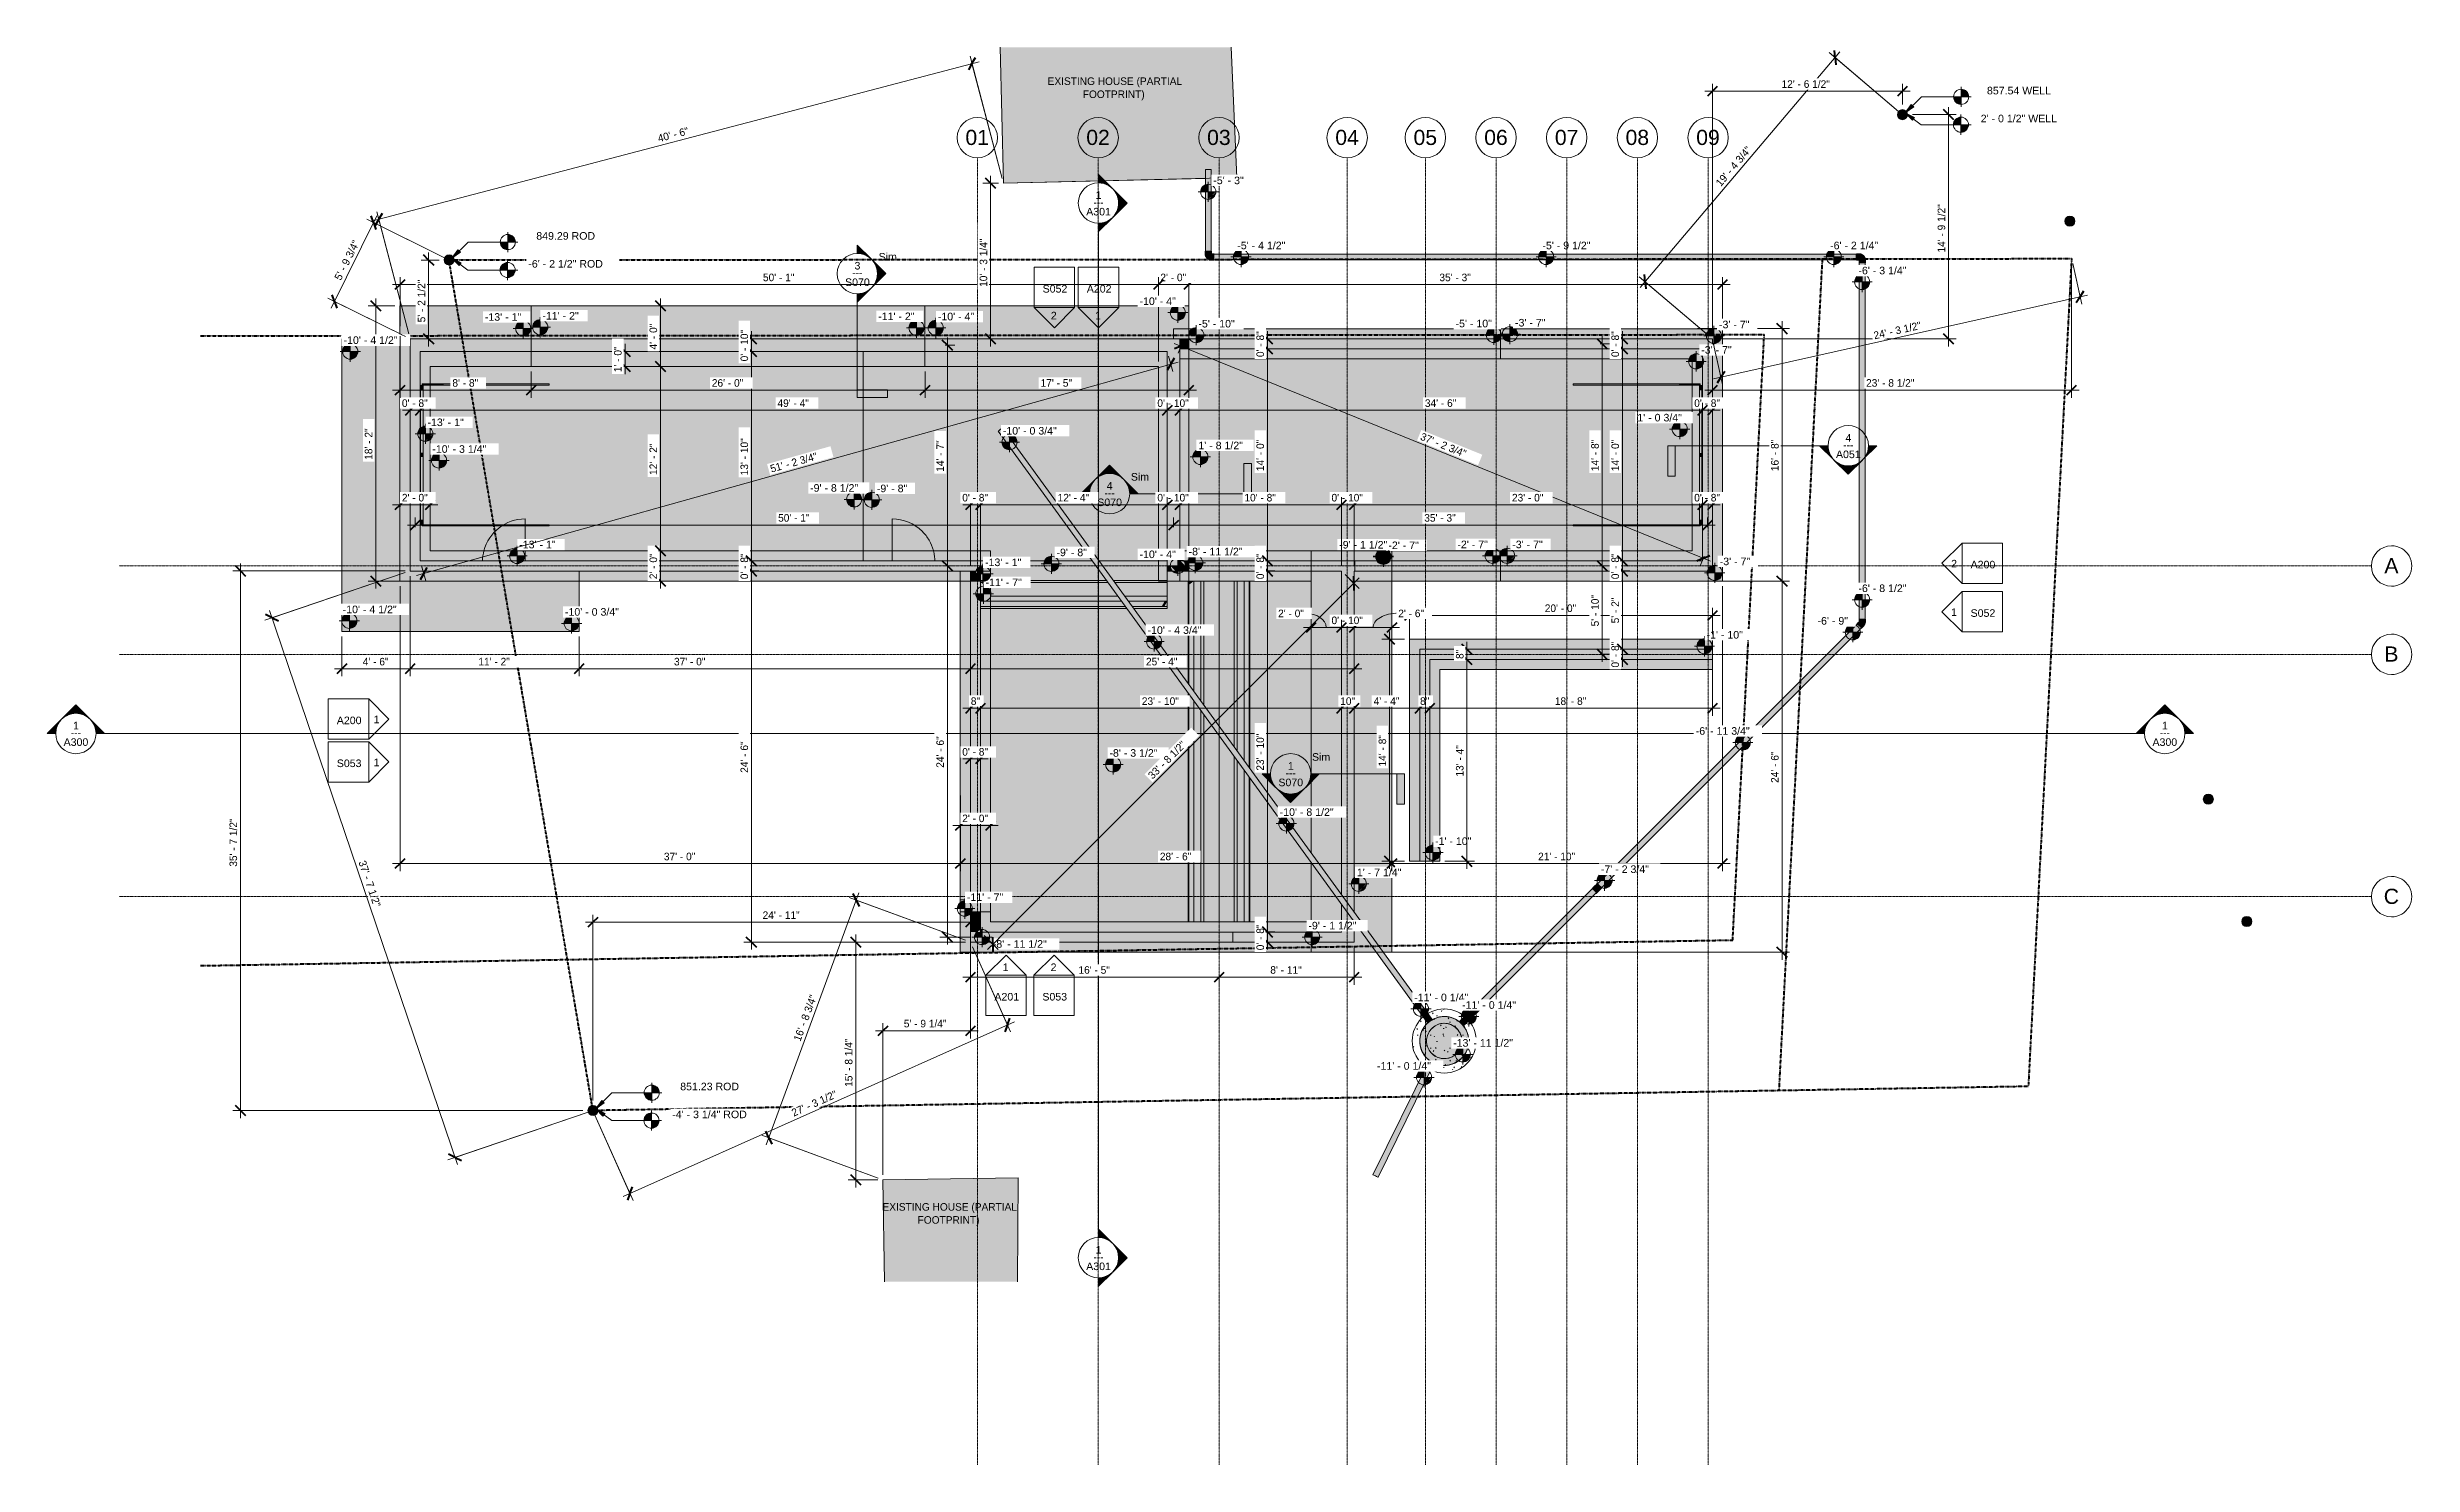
# Model space of a CAD drawing. Header units: inches. Extents: x -3362 to -1487, y 7985 to 9108.
import ezdxf

# ---------------------------------------------------------------- set-up
doc = ezdxf.new("R2010")
doc.units = ezdxf.units.IN
doc.header["$MEASUREMENT"] = 0
doc.linetypes.add('Double Dash 3_8_', pattern=[1, 0.375, -0.125, 0.125, -0.125, 0.125, -0.125])
doc.linetypes.add('Grid Line 1_2_', pattern=[0.875, 0.5, -0.125, 0.125, -0.125])
for name, color, linetype, lineweight in [('A-ANNO-DIMS', 211, 'Continuous', 9), ('A-ANNO-DIMS-64', 211, 'Continuous', 9), ('A-DOOR', 31, 'Continuous', 18), ('A-DOOR-2', 31, 'Continuous', 9), ('A-DOOR-FRAM', 31, 'Continuous', 9), ('A-FLOR', 192, 'Continuous', 18), ('A-FLOR-OTLN', 51, 'Continuous', 18), ('C-PROP-LINE', 91, 'Double Dash 3_8_', 158), ('G-ANNO-DIMS', 111, 'Continuous', 9), ('G-ANNO-DIMS-1', 1, 'Continuous', 9), ('G-ANNO-SYMB', 111, 'Continuous', 9), ('G-ANNO-TEXT', 231, 'Continuous', 9), ('L-SITE-1', 91, 'Continuous', 9), ('P-PIPE', 3, 'Continuous', 18), ('P-PIPE-1', 8, 'Continuous', 18), ('P-PIPE-2', 3, 'Continuous', 9), ('P-PIPE-3', 8, 'Continuous', 9), ('S-FNDN', 32, 'Continuous', 18), ('S-GRID-1', 1, 'Grid Line 1_2_', 9), ('S-GRID-IDEN', 1, 'Continuous', 9)]:
    doc.layers.add(name, color=color, linetype=linetype, lineweight=lineweight)
for name, color, linetype, lineweight, transparency in [('A-DOOR-1', 31, 'Continuous', 18, 1), ('A-FLOR-OTLN-1', 51, 'Continuous', 18, 0.4), ('L-SITE-2', 8, 'Continuous', 9, 0.2), ('L-SITE-3', 91, 'Continuous', 9, 0.2), ('S-FNDN-1', 32, 'Continuous', 18, 0.4)]:
    doc.layers.add(name, color=color, linetype=linetype, lineweight=lineweight, transparency=transparency)
doc.styles.add('Arial', font='arial.ttf', dxfattribs={"height": 12})
doc.styles.add('Arial_1', font='arial.ttf', dxfattribs={"height": 6})
doc.styles.add('Century Gothic', font='ufonts.com_century-gothic.ttf', dxfattribs={"height": 6})
doc.dimstyles.new('OD__1_16__Tol__', dxfattribs={"dimscale": 12, "dimtxt": 6.26501, "dimasz": 0.666667, "dimexe": 0.5, "dimexo": 0.333333, "dimgap": 0.083333, "dimtad": 1, "dimdec": 4, "dimrnd": 0.0625, "dimzin": 3, "dimdsep": 46, "dimlunit": 4, "dimtxsty": 'Century Gothic', "dimblk1": 'OBLIQUE', "dimblk2": 'OBLIQUE', "dimsah": 1, "dimcen": 0.09, "dimdle": 0.5, "dimazin": 0, "dimtfac": 1, "dimtdec": 4, "dimtix": 1, "dimtmove": 0, "dimatfit": 3, "dimfxl": 1, "dimtvp": 1, "dimtfill": 1, "dimfrac": 2, "dimtolj": 1, "dimtzin": 0, "dimarcsym": 2})
doc.dimstyles.new('OD__1_4__Tol__', dxfattribs={"dimscale": 12, "dimtxt": 6.26501, "dimasz": 0.666667, "dimexe": 0.5, "dimexo": 0.333333, "dimgap": 0.083333, "dimtad": 1, "dimrnd": 0.25, "dimzin": 1, "dimdsep": 46, "dimlunit": 4, "dimtxsty": 'Century Gothic', "dimblk1": 'OBLIQUE', "dimblk2": 'OBLIQUE', "dimsah": 1, "dimcen": 0.09, "dimdle": 0.5, "dimazin": 0, "dimtfac": 1, "dimtdec": 4, "dimtix": 1, "dimtmove": 0, "dimatfit": 3, "dimfxl": 1, "dimtvp": 1, "dimtfill": 1, "dimfrac": 2, "dimtolj": 1, "dimtzin": 0, "dimarcsym": 2})
doc.dimstyles.new('OD__1_4__Tol___1', dxfattribs={"dimscale": 12, "dimtxt": 6.26501, "dimasz": 0.666667, "dimexe": 0.5, "dimexo": 0.333333, "dimgap": 0.083333, "dimtad": 1, "dimrnd": 0.25, "dimzin": 1, "dimdsep": 46, "dimlunit": 4, "dimtxsty": 'Century Gothic', "dimblk1": 'OBLIQUE', "dimblk2": 'OBLIQUE', "dimsah": 1, "dimcen": 0.09, "dimdle": 0.5, "dimazin": 0, "dimtfac": 1, "dimtdec": 4, "dimtix": 1, "dimtmove": 1, "dimatfit": 3, "dimfxl": 1, "dimtvp": 1, "dimtfill": 1, "dimfrac": 2, "dimtolj": 1, "dimtzin": 0, "dimarcsym": 2})

msp = doc.modelspace()

# ---------------------------------------------------------------- texts
at = {"layer": 'G-ANNO-DIMS-1', "char_height": 6, "attachment_point": 1, "line_spacing_factor": 0.941778, "style": 'Arial_1', "bg_fill": 3, "box_fill_scale": 1.25, "bg_fill_color": 256, "bg_fill_true_color": 13158600, "bg_fill_transparency": 0}
for s, insert, width in [('857.54 WELL', (-1824.81985, 9076.22129), 60.7494978), ('849.29 ROD', (-2974.3065, 8961.09691), 55.6809182)]:
    msp.add_mtext(s, dxfattribs=dict(at, insert=insert, width=width))
at = {"layer": 'G-ANNO-SYMB', "char_height": 6, "attachment_point": 1}
for s, insert, width, style in [('A301', (-2538.5734, 8980.31312), 23.836, 'Arial_1'), ('---', (-2532.84488, 8987.73282), 10.302, 'Century Gothic'), ('1', (-2531.07734, 8993.40395), 5.656, 'Arial_1'), ('S052', (-2573.09044, 8919.19555), 23.836, 'Arial_1'), ('A202', (-2538.09044, 8919.19555), 23.836, 'Arial_1'), ('2', (-2566.57553, 8897.95676), 5.656, 'Arial_1'), ('1', (-2531.57553, 8897.95676), 5.656, 'Arial_1'), ('---', (-1938.72783, 8795.44716), 10.302, 'Century Gothic'), ('4', (-1936.96029, 8801.11828), 5.656, 'Arial_1'), ('A051', (-1944.45635, 8788.02746), 23.836, 'Arial_1'), ('2', (-1853.23038, 8701.40515), 5.656, 'Arial_1'), ('A200', (-1837.78678, 8700.68543), 23.836, 'Arial_1'), ('1', (-1853.23038, 8663.00591), 5.656, 'Arial_1'), ('S052', (-1837.78678, 8662.28619), 23.836, 'Arial_1'), ('1', (-3341.36477, 8573.11828), 5.656, 'Arial_1'), ('A200', (-3132.37957, 8577.23816), 23.836, 'Arial_1'), ('1', (-3103.21551, 8577.95789), 5.656, 'Arial_1'), ('1', (-1686.16705, 8573.11828), 5.656, 'Arial_1'), ('A300', (-3348.86083, 8560.02746), 23.836, 'Arial_1'), ('---', (-3343.13231, 8567.44716), 10.302, 'Century Gothic'), ('A300', (-1693.66311, 8560.02746), 23.836, 'Arial_1'), ('---', (-1687.93459, 8567.44716), 10.302, 'Century Gothic'), ('S053', (-3132.37957, 8543.23816), 23.836, 'Arial_1'), ('1', (-3103.21551, 8543.95789), 5.656, 'Arial_1'), ('1', (-2604.78159, 8381.64717), 5.656, 'Arial_1'), ('2', (-2566.78159, 8381.64717), 5.656, 'Arial_1'), ('A201', (-2611.29649, 8358.2783), 23.836, 'Arial_1'), ('S053', (-2573.29649, 8358.2783), 23.836, 'Arial_1'), ('1', (-2531.07734, 8157.78641), 5.656, 'Arial_1'), ('A301', (-2538.5734, 8144.69558), 23.836, 'Arial_1'), ('---', (-2532.84488, 8152.11528), 10.302, 'Century Gothic')]:
    msp.add_mtext(s, dxfattribs=dict(at, insert=insert, width=width, style=style))
at = {"layer": 'G-ANNO-TEXT', "char_height": 6, "attachment_point": 1, "style": 'Century Gothic'}
for s, insert, width in [('EXISTING HOUSE (PARTIAL', (-2569.10879, 9083.67759), 125.644), ('FOOTPRINT)', (-2541.27546, 9073.34426), 58.176), ('FOOTPRINT)', (-2672.15499, 8181.44579), 58.176)]:
    msp.add_mtext(s, dxfattribs=dict(at, insert=insert, width=width))
at = {"layer": 'S-GRID-IDEN', "char_height": 12, "attachment_point": 1, "style": 'Arial'}
for s, insert, width in [('01', (-2634.26338, 9042.13384), 22.624), ('02', (-2538.51338, 9042.13384), 22.624), ('03', (-2442.76338, 9042.13384), 22.624), ('04', (-2341.20088, 9042.13384), 22.624), ('05', (-2279.20088, 9042.13384), 22.624), ('06', (-2223.20088, 9042.13384), 22.624), ('07', (-2167.20088, 9042.13384), 22.624), ('08', (-2111.20088, 9042.13384), 22.624), ('09', (-2055.20088, 9042.13384), 22.624), ('A', (-1509.93429, 8702.82941), 13.534), ('B', (-1509.93429, 8632.82941), 13.534), ('C', (-1510.43823, 8440.82941), 14.746)]:
    msp.add_mtext(s, dxfattribs=dict(at, insert=insert, width=width))

# ---------------------------------------------------------------- blocks, each defined once
blk = doc.blocks.new('Door-Sectional_Model3552_Comcl_Amarr - bh-1793112-EXCAVATION PLAN')
at = {"layer": 'A-DOOR-1'}
for points in [[(9.7, 108.4), (9.7, 24.6), (10.7, 24.6), (10.7, 108.4)], [(121.3, 108.4), (121.3, 24.6), (122.3, 24.6), (122.3, 108.4)], [(9.7, 24.6), (9.7, 11.1), (10.7, 11.1), (10.7, 24.6), (10.7, 24.6)], [(121.3, 24.6), (121.3, 11.1), (122.3, 11.1), (122.3, 24.6), (121.3, 24.6)], [(9.7, 9.8), (10.7, 9.8), (10.7, 11.1), (9.7, 11.1)], [(9.7, 9.8), (9.7, 7.8), (10.7, 7.8), (10.7, 9.8)], [(11, 8.4), (11, 6.4), (14.3, 6.4), (14.3, 8.4), (11.8, 8.4)], [(11, 8.4), (11, 6.4), (121, 6.4), (121, 8.4), (11.8, 8.4)], [(11, 8.4), (11, 6.4), (121, 6.4), (121, 8.4), (11.8, 8.4)], [(11, 8.4), (11, 6.4), (14.3, 6.4), (14.3, 8.4), (11.8, 8.4)], [(11, 8.4), (11, 6.4), (121, 6.4), (121, 8.4), (11.8, 8.4)], [(11, 8.4), (11, 6.4), (121, 6.4), (121, 8.4), (11.8, 8.4)], [(11, 8.4), (11, 6.4), (14.3, 6.4), (14.3, 8.4), (11.8, 8.4)], [(11, 8.4), (11, 6.4), (121, 6.4), (121, 8.4), (11.8, 8.4)], [(11, 8.4), (11, 6.4), (121, 6.4), (121, 8.4), (11.8, 8.4)], [(11, 8.4), (11, 6.4), (14.3, 6.4), (14.3, 8.4), (11.8, 8.4)], [(11, 8.4), (11, 6.4), (121, 6.4), (121, 8.4), (11.8, 8.4)], [(11, 8.4), (11, 6.4), (121, 6.4), (121, 8.4), (11.8, 8.4)], [(64.7, 8.4), (64.7, 6.4), (67.2, 6.4), (67.2, 8.4)], [(64.7, 8.4), (64.7, 6.4), (67.2, 6.4), (67.2, 8.4)], [(64.7, 8.4), (64.7, 6.4), (67.2, 6.4), (67.2, 8.4)], [(64.7, 8.4), (64.7, 6.4), (67.2, 6.4), (67.2, 8.4)], [(117.6, 8.4), (117.6, 6.4), (121, 6.4), (121, 8.4), (120, 8.4)], [(117.6, 8.4), (117.6, 6.4), (121, 6.4), (121, 8.4), (120, 8.4)], [(117.6, 8.4), (117.6, 6.4), (121, 6.4), (121, 8.4), (120, 8.4)], [(117.6, 8.4), (117.6, 6.4), (121, 6.4), (121, 8.4), (120, 8.4)], [(121.3, 9.8), (122.3, 9.8), (122.3, 11.1), (121.3, 11.1)], [(121.3, 9.8), (121.3, 7.8), (122.3, 7.8), (122.3, 9.8)]]:
    blk.add_hatch(color=256, dxfattribs=at).paths.add_polyline_path(points, flags=0)
at = {"layer": 'A-DOOR'}
for p, q in [((10.7, 108.4), (9.7, 108.4)), ((9.7, 108.4), (10.7, 108.4)), ((9.7, 108.4), (9.7, 24.6)), ((9.7, 108.4), (9.7, 24.6)), ((10.7, 24.6), (10.7, 108.4)), ((10.7, 108.4), (10.7, 24.6)), ((122.3, 108.4), (121.3, 108.4)), ((121.3, 108.4), (122.3, 108.4)), ((121.3, 108.4), (121.3, 24.6)), ((121.3, 108.4), (121.3, 24.6)), ((122.3, 24.6), (122.3, 108.4)), ((122.3, 108.4), (122.3, 24.6)), ((9.7, 22), (9.7, 24.6)), ((9.7, 24.6), (9.7, 14.1)), ((9.7, 16.9), (9.7, 22)), ((10.7, 14.1), (10.7, 24.6)), ((10.7, 24.6), (10.7, 14.7)), ((121.3, 22), (121.3, 24.6)), ((121.3, 24.6), (121.3, 14.1)), ((121.3, 19.4), (121.3, 22)), ((121.3, 14), (121.3, 19.4)), ((122.3, 14.1), (122.3, 24.6)), ((122.3, 24.6), (122.3, 22)), ((122.3, 22), (122.3, 14.7)), ((9.7, 14), (9.7, 16.9)), ((9.7, 14.1), (9.7, 12)), ((9.7, 12.8), (9.7, 14)), ((9.7, 11.4), (9.7, 12.8)), ((9.7, 12), (9.7, 11.4)), ((9.7, 11.3), (9.7, 11.4)), ((9.7, 11.4), (9.7, 11.1)), ((9.7, 11.1), (9.7, 11.3)), ((9.7, 10.1), (9.7, 11.1)), ((10.7, 11.1), (9.7, 11.1)), ((9.7, 11.1), (9.7, 9.8)), ((9.7, 9.1), (9.7, 10.1)), ((9.7, 9.8), (9.7, 7.8)), ((9.7, 9.8), (10.7, 9.8)), ((9.7, 7.8), (9.7, 9.1)), ((9.7, 9.1), (10.7, 9.1)), ((10.7, 7.8), (9.7, 7.8)), ((10.7, 14.7), (10.7, 14)), ((10.7, 11.4), (10.7, 14.1)), ((10.7, 14), (10.7, 11.3)), ((10.7, 11.1), (10.7, 11.4)), ((10.7, 11.3), (10.7, 11.1)), ((10.7, 9.8), (10.7, 11.1)), ((10.7, 11.1), (10.7, 9.1)), ((10.7, 7.8), (10.7, 9.8)), ((10.7, 9.1), (10.7, 7.8)), ((14.3, 8.4), (11, 8.4)), ((11, 8.4), (14.3, 8.4)), ((11, 8.4), (11, 6.4)), ((11, 8.4), (11, 6.4)), ((11, 8.4), (14.3, 8.4)), ((14.3, 8.4), (11, 8.4)), ((14.3, 8.4), (11, 8.4)), ((11, 8.4), (14.3, 8.4)), ((11, 6.4), (11, 8.4)), ((11, 8.4), (11, 6.4)), ((11, 8.4), (11, 6.4)), ((11, 8.4), (11, 6.4)), ((14.3, 8.4), (11, 8.4)), ((11, 8.4), (14.3, 8.4)), ((11, 8.4), (11, 6.4)), ((11, 8.4), (11, 6.4)), ((11, 8.4), (14.3, 8.4)), ((14.3, 8.4), (11, 8.4)), ((14.3, 8.4), (11, 8.4)), ((11, 8.4), (14.3, 8.4)), ((11, 6.4), (11, 8.4)), ((11, 8.4), (11, 6.4)), ((11, 8.4), (11, 6.4)), ((11, 8.4), (11, 6.4)), ((14.3, 8.4), (11, 8.4)), ((11, 8.4), (14.3, 8.4)), ((11, 8.4), (11, 6.4)), ((11, 8.4), (11, 6.4)), ((11, 8.4), (14.3, 8.4)), ((14.3, 8.4), (11, 8.4)), ((14.3, 8.4), (11, 8.4)), ((11, 8.4), (14.3, 8.4)), ((11, 6.4), (11, 8.4)), ((11, 8.4), (11, 6.4)), ((11, 8.4), (11, 6.4)), ((11, 8.4), (11, 6.4)), ((14.3, 8.4), (11, 8.4)), ((11, 8.4), (14.3, 8.4)), ((11, 8.4), (11, 6.4)), ((11, 8.4), (11, 6.4)), ((11, 8.4), (14.3, 8.4)), ((14.3, 8.4), (11, 8.4)), ((121, 8.4), (11, 8.4)), ((11, 8.4), (121, 8.4)), ((11, 6.4), (11, 8.4)), ((11, 8.4), (11, 6.4)), ((11, 8.4), (11, 6.4)), ((11, 8.4), (11, 6.4)), ((14.3, 6.4), (11, 6.4)), ((11, 6.4), (14.3, 6.4)), ((11, 6.4), (14.3, 6.4)), ((14.3, 6.4), (11, 6.4)), ((14.3, 6.4), (11, 6.4)), ((11, 6.4), (14.3, 6.4)), ((14.3, 6.4), (11, 6.4)), ((11, 6.4), (14.3, 6.4)), ((11, 6.4), (14.3, 6.4)), ((14.3, 6.4), (11, 6.4)), ((14.3, 6.4), (11, 6.4)), ((11, 6.4), (14.3, 6.4)), ((14.3, 6.4), (11, 6.4)), ((11, 6.4), (14.3, 6.4)), ((11, 6.4), (14.3, 6.4)), ((14.3, 6.4), (11, 6.4)), ((14.3, 6.4), (11, 6.4)), ((11, 6.4), (14.3, 6.4)), ((14.3, 6.4), (11, 6.4)), ((11, 6.4), (14.3, 6.4)), ((11, 6.4), (14.3, 6.4)), ((14.3, 6.4), (11, 6.4)), ((121, 6.4), (11, 6.4)), ((11, 6.4), (121, 6.4)), ((14.3, 6.4), (14.3, 8.4)), ((14.3, 8.4), (14.3, 6.4)), ((14.3, 8.4), (64.7, 8.4)), ((64.7, 8.4), (14.3, 8.4)), ((64.7, 8.4), (14.3, 8.4)), ((14.3, 8.4), (64.7, 8.4)), ((14.3, 6.4), (14.3, 8.4)), ((14.3, 8.4), (14.3, 6.4)), ((14.3, 8.4), (64.7, 8.4)), ((64.7, 8.4), (14.3, 8.4)), ((64.7, 8.4), (14.3, 8.4)), ((14.3, 8.4), (64.7, 8.4)), ((14.3, 6.4), (14.3, 8.4)), ((14.3, 8.4), (14.3, 6.4)), ((14.3, 8.4), (64.7, 8.4)), ((64.7, 8.4), (14.3, 8.4)), ((64.7, 8.4), (14.3, 8.4)), ((14.3, 8.4), (64.7, 8.4)), ((14.3, 6.4), (14.3, 8.4)), ((14.3, 8.4), (14.3, 6.4)), ((14.3, 8.4), (64.7, 8.4)), ((64.7, 8.4), (14.3, 8.4)), ((14.3, 6.4), (64.7, 6.4)), ((64.7, 6.4), (14.3, 6.4)), ((64.7, 6.4), (14.3, 6.4)), ((14.3, 6.4), (64.7, 6.4)), ((14.3, 6.4), (64.7, 6.4)), ((64.7, 6.4), (14.3, 6.4)), ((64.7, 6.4), (14.3, 6.4)), ((14.3, 6.4), (64.7, 6.4)), ((14.3, 6.4), (64.7, 6.4)), ((64.7, 6.4), (14.3, 6.4)), ((64.7, 6.4), (14.3, 6.4)), ((14.3, 6.4), (64.7, 6.4)), ((14.3, 6.4), (64.7, 6.4)), ((64.7, 6.4), (14.3, 6.4)), ((64.7, 8.4), (67.2, 8.4)), ((67.2, 8.4), (64.7, 8.4)), ((67.2, 8.4), (64.7, 8.4)), ((64.7, 8.4), (67.2, 8.4)), ((64.7, 8.4), (67.2, 8.4)), ((64.7, 6.4), (64.7, 8.4)), ((64.7, 8.4), (64.7, 6.4)), ((67.2, 8.4), (64.7, 8.4)), ((64.7, 8.4), (67.2, 8.4)), ((67.2, 8.4), (64.7, 8.4)), ((67.2, 8.4), (64.7, 8.4)), ((64.7, 8.4), (67.2, 8.4)), ((64.7, 8.4), (67.2, 8.4)), ((64.7, 6.4), (64.7, 8.4)), ((64.7, 8.4), (64.7, 6.4)), ((67.2, 8.4), (64.7, 8.4)), ((64.7, 8.4), (67.2, 8.4)), ((67.2, 8.4), (64.7, 8.4)), ((67.2, 8.4), (64.7, 8.4)), ((64.7, 8.4), (67.2, 8.4)), ((64.7, 8.4), (67.2, 8.4)), ((64.7, 6.4), (64.7, 8.4)), ((64.7, 8.4), (64.7, 6.4)), ((67.2, 8.4), (64.7, 8.4)), ((64.7, 8.4), (67.2, 8.4)), ((67.2, 8.4), (64.7, 8.4)), ((64.7, 8.4), (67.2, 8.4)), ((64.7, 6.4), (64.7, 8.4)), ((64.7, 8.4), (64.7, 6.4)), ((67.2, 8.4), (64.7, 8.4)), ((64.7, 6.4), (67.2, 6.4)), ((67.2, 6.4), (64.7, 6.4)), ((67.2, 6.4), (64.7, 6.4)), ((64.7, 6.4), (67.2, 6.4)), ((67.2, 6.4), (64.7, 6.4)), ((64.7, 6.4), (67.2, 6.4)), ((64.7, 6.4), (67.2, 6.4)), ((67.2, 6.4), (64.7, 6.4)), ((67.2, 6.4), (64.7, 6.4)), ((64.7, 6.4), (67.2, 6.4)), ((67.2, 6.4), (64.7, 6.4)), ((64.7, 6.4), (67.2, 6.4)), ((64.7, 6.4), (67.2, 6.4)), ((67.2, 6.4), (64.7, 6.4)), ((67.2, 6.4), (64.7, 6.4)), ((64.7, 6.4), (67.2, 6.4)), ((67.2, 6.4), (64.7, 6.4)), ((64.7, 6.4), (67.2, 6.4)), ((64.7, 6.4), (67.2, 6.4)), ((67.2, 6.4), (64.7, 6.4)), ((67.2, 6.4), (64.7, 6.4)), ((64.7, 6.4), (67.2, 6.4)), ((67.2, 8.4), (117.6, 8.4)), ((117.6, 8.4), (67.2, 8.4)), ((117.6, 8.4), (67.2, 8.4)), ((67.2, 8.4), (117.6, 8.4)), ((67.2, 8.4), (67.2, 6.4)), ((67.2, 6.4), (67.2, 8.4)), ((67.2, 8.4), (117.6, 8.4)), ((117.6, 8.4), (67.2, 8.4)), ((117.6, 8.4), (67.2, 8.4)), ((67.2, 8.4), (117.6, 8.4)), ((67.2, 8.4), (67.2, 6.4)), ((67.2, 6.4), (67.2, 8.4)), ((67.2, 8.4), (117.6, 8.4)), ((117.6, 8.4), (67.2, 8.4)), ((117.6, 8.4), (67.2, 8.4)), ((67.2, 8.4), (117.6, 8.4)), ((67.2, 8.4), (67.2, 6.4)), ((67.2, 6.4), (67.2, 8.4)), ((67.2, 8.4), (117.6, 8.4)), ((117.6, 8.4), (67.2, 8.4)), ((67.2, 8.4), (67.2, 6.4)), ((67.2, 6.4), (67.2, 8.4)), ((67.2, 6.4), (117.6, 6.4)), ((117.6, 6.4), (67.2, 6.4)), ((117.6, 6.4), (67.2, 6.4)), ((67.2, 6.4), (117.6, 6.4)), ((67.2, 6.4), (117.6, 6.4)), ((117.6, 6.4), (67.2, 6.4)), ((117.6, 6.4), (67.2, 6.4)), ((67.2, 6.4), (117.6, 6.4)), ((67.2, 6.4), (117.6, 6.4)), ((117.6, 6.4), (67.2, 6.4)), ((117.6, 6.4), (67.2, 6.4)), ((67.2, 6.4), (117.6, 6.4)), ((67.2, 6.4), (117.6, 6.4)), ((117.6, 6.4), (67.2, 6.4)), ((117.6, 8.4), (121, 8.4)), ((121, 8.4), (117.6, 8.4)), ((117.6, 6.4), (117.6, 8.4)), ((117.6, 8.4), (117.6, 6.4)), ((117.6, 8.4), (121, 8.4)), ((121, 8.4), (117.6, 8.4)), ((121, 8.4), (117.6, 8.4)), ((117.6, 8.4), (121, 8.4)), ((117.6, 8.4), (121, 8.4)), ((121, 8.4), (117.6, 8.4)), ((117.6, 6.4), (117.6, 8.4)), ((117.6, 8.4), (117.6, 6.4)), ((117.6, 8.4), (121, 8.4)), ((121, 8.4), (117.6, 8.4)), ((121, 8.4), (117.6, 8.4)), ((117.6, 8.4), (121, 8.4)), ((117.6, 8.4), (121, 8.4)), ((121, 8.4), (117.6, 8.4)), ((117.6, 6.4), (117.6, 8.4)), ((117.6, 8.4), (117.6, 6.4)), ((117.6, 8.4), (121, 8.4)), ((121, 8.4), (117.6, 8.4)), ((121, 8.4), (117.6, 8.4)), ((117.6, 8.4), (121, 8.4)), ((117.6, 8.4), (121, 8.4)), ((121, 8.4), (117.6, 8.4)), ((117.6, 6.4), (117.6, 8.4)), ((117.6, 8.4), (117.6, 6.4)), ((117.6, 8.4), (121, 8.4)), ((121, 8.4), (117.6, 8.4)), ((117.6, 6.4), (121, 6.4)), ((121, 6.4), (117.6, 6.4)), ((117.6, 6.4), (121, 6.4)), ((121, 6.4), (117.6, 6.4)), ((121, 6.4), (117.6, 6.4)), ((117.6, 6.4), (121, 6.4)), ((117.6, 6.4), (121, 6.4)), ((121, 6.4), (117.6, 6.4)), ((117.6, 6.4), (121, 6.4)), ((121, 6.4), (117.6, 6.4)), ((121, 6.4), (117.6, 6.4)), ((117.6, 6.4), (121, 6.4)), ((117.6, 6.4), (121, 6.4)), ((121, 6.4), (117.6, 6.4)), ((117.6, 6.4), (121, 6.4)), ((121, 6.4), (117.6, 6.4)), ((121, 6.4), (117.6, 6.4)), ((117.6, 6.4), (121, 6.4)), ((117.6, 6.4), (121, 6.4)), ((121, 6.4), (117.6, 6.4)), ((117.6, 6.4), (121, 6.4)), ((121, 6.4), (117.6, 6.4)), ((121, 8.4), (121, 6.4)), ((121, 8.4), (121, 6.4)), ((121, 8.4), (121, 6.4)), ((121, 8.4), (121, 6.4)), ((121, 6.4), (121, 8.4)), ((121, 8.4), (121, 6.4)), ((121, 8.4), (121, 6.4)), ((121, 8.4), (121, 6.4)), ((121, 8.4), (121, 6.4)), ((121, 8.4), (121, 6.4)), ((121, 6.4), (121, 8.4)), ((121, 8.4), (121, 6.4)), ((121, 8.4), (121, 6.4)), ((121, 8.4), (121, 6.4)), ((121, 8.4), (121, 6.4)), ((121, 8.4), (121, 6.4)), ((121, 6.4), (121, 8.4)), ((121, 8.4), (121, 6.4)), ((121, 8.4), (121, 6.4)), ((121, 8.4), (121, 6.4)), ((121, 8.4), (121, 6.4)), ((121, 8.4), (121, 6.4)), ((121, 6.4), (121, 8.4)), ((121, 8.4), (121, 6.4)), ((121.3, 14.1), (121.3, 13)), ((121.3, 11.1), (121.3, 14)), ((121.3, 13), (121.3, 11.4)), ((121.3, 11.4), (121.3, 11.1)), ((121.3, 9.1), (121.3, 11.1)), ((122.3, 11.1), (121.3, 11.1)), ((121.3, 11.1), (121.3, 9.8)), ((121.3, 9.8), (121.3, 7.8)), ((121.3, 9.8), (122.3, 9.8)), ((121.3, 7.8), (121.3, 9.1)), ((121.3, 9.1), (122.3, 9.1)), ((122.3, 7.8), (121.3, 7.8)), ((122.3, 14.7), (122.3, 14)), ((122.3, 13), (122.3, 14.1)), ((122.3, 14), (122.3, 11.1)), ((122.3, 11.1), (122.3, 13)), ((122.3, 9.8), (122.3, 11.1)), ((122.3, 11.1), (122.3, 9.1)), ((122.3, 7.8), (122.3, 9.8)), ((122.3, 9.1), (122.3, 7.8))]:
    blk.add_line(p, q, dxfattribs=at)
blk = doc.blocks.new('Door-Sectional_Model3552_Comcl_Amarr - bh-V1-EXCAVATION PLAN')
at = {"layer": 'A-DOOR-1'}
for points in [[(10.7, 108.4), (9.7, 108.4), (9.7, 24.6), (10.7, 24.6), (10.7, 38.9)], [(122.3, 90.6), (122.3, 108.4), (121.3, 108.4), (121.3, 24.6), (122.3, 24.6), (122.3, 38.9)], [(10.7, 22.1), (10.7, 24.6), (9.7, 24.6), (9.7, 11.1), (10.7, 11.1), (10.7, 20.1)], [(122.3, 22.3), (122.3, 24.6), (121.3, 24.6), (121.3, 11.1), (122.3, 11.1), (122.3, 20.1)], [(10.7, 11.1), (9.7, 11.1), (9.7, 9.8), (10.7, 9.8)], [(10.7, 9.8), (9.7, 9.8), (9.7, 7.8), (10.7, 7.8)], [(14.3, 8.4), (11, 8.4), (11, 6.4), (14.3, 6.4)], [(121, 8.4), (11, 8.4), (11, 6.4), (121, 6.4)], [(121, 8.4), (11, 8.4), (11, 6.4), (121, 6.4)], [(14.3, 8.4), (11, 8.4), (11, 6.4), (14.3, 6.4)], [(121, 8.4), (11, 8.4), (11, 6.4), (121, 6.4)], [(121, 8.4), (11, 8.4), (11, 6.4), (121, 6.4)], [(14.3, 8.4), (11, 8.4), (11, 6.4), (14.3, 6.4)], [(121, 8.4), (11, 8.4), (11, 6.4), (121, 6.4)], [(121, 8.4), (11, 8.4), (11, 6.4), (121, 6.4)], [(14.3, 8.4), (11, 8.4), (11, 6.4), (14.3, 6.4)], [(121, 8.4), (11, 8.4), (11, 6.4), (121, 6.4)], [(121, 8.4), (11, 8.4), (11, 6.4), (121, 6.4)], [(67.2, 8.4), (64.7, 8.4), (64.7, 6.4), (67.2, 6.4)], [(67.2, 8.4), (64.7, 8.4), (64.7, 6.4), (67.2, 6.4)], [(67.2, 8.4), (64.7, 8.4), (64.7, 6.4), (67.2, 6.4)], [(67.2, 8.4), (64.7, 8.4), (64.7, 6.4), (67.2, 6.4)], [(121, 6.4), (121, 8.4), (117.6, 8.4), (117.6, 6.4), (120, 6.4)], [(121, 6.4), (121, 8.4), (117.6, 8.4), (117.6, 6.4), (120, 6.4)], [(121, 6.4), (121, 8.4), (117.6, 8.4), (117.6, 6.4), (120, 6.4)], [(121, 6.4), (121, 8.4), (117.6, 8.4), (117.6, 6.4), (120, 6.4)], [(122.3, 11.1), (121.3, 11.1), (121.3, 9.8), (122.3, 9.8)], [(122.3, 9.8), (121.3, 9.8), (121.3, 7.8), (122.3, 7.8)]]:
    blk.add_hatch(color=256, dxfattribs=at).paths.add_polyline_path(points, flags=0)
at = {"layer": 'A-DOOR'}
for p, q in [((10.7, 108.4), (9.7, 108.4)), ((9.7, 108.4), (10.7, 108.4)), ((9.7, 108.4), (9.7, 24.6)), ((9.7, 108.4), (9.7, 24.6)), ((10.7, 24.6), (10.7, 108.4)), ((10.7, 108.4), (10.7, 24.6)), ((122.3, 108.4), (121.3, 108.4)), ((121.3, 108.4), (122.3, 108.4)), ((121.3, 108.4), (121.3, 24.6)), ((121.3, 108.4), (121.3, 24.6)), ((122.3, 24.6), (122.3, 108.4)), ((122.3, 108.4), (122.3, 24.6)), ((9.7, 22), (9.7, 24.6)), ((9.7, 24.6), (9.7, 14.1)), ((9.7, 19.4), (9.7, 22)), ((9.7, 16.9), (9.7, 19.4)), ((10.7, 14.1), (10.7, 24.6)), ((10.7, 24.6), (10.7, 19.4)), ((10.7, 19.4), (10.7, 16.9)), ((121.3, 22), (121.3, 24.6)), ((121.3, 24.6), (121.3, 22.3)), ((121.3, 22.3), (121.3, 17.9)), ((121.3, 19.4), (121.3, 22)), ((121.3, 14), (121.3, 19.4)), ((122.3, 14.1), (122.3, 24.6)), ((122.3, 24.6), (122.3, 22)), ((122.3, 22), (122.3, 16.9)), ((9.7, 14), (9.7, 16.9)), ((9.7, 14.1), (9.7, 12)), ((9.7, 11.1), (9.7, 14)), ((9.7, 12), (9.7, 11.1)), ((9.7, 9.1), (9.7, 11.1)), ((10.7, 11.1), (9.7, 11.1)), ((9.7, 11.1), (9.7, 9.8)), ((9.7, 9.8), (9.7, 7.8)), ((9.7, 9.8), (10.7, 9.8)), ((9.7, 7.8), (9.7, 9.1)), ((9.7, 9.1), (10.7, 9.1)), ((10.7, 7.8), (9.7, 7.8)), ((10.7, 16.9), (10.7, 14)), ((10.7, 13), (10.7, 14.1)), ((10.7, 14), (10.7, 12)), ((10.7, 12), (10.7, 13)), ((10.7, 11.1), (10.7, 12)), ((10.7, 11.9), (10.7, 11.1)), ((10.7, 9.8), (10.7, 11.1)), ((10.7, 11.1), (10.7, 9.1)), ((10.7, 7.8), (10.7, 9.8)), ((10.7, 9.1), (10.7, 7.8)), ((14.3, 8.4), (11, 8.4)), ((11, 8.4), (14.3, 8.4)), ((11, 8.4), (11, 6.4)), ((11, 8.4), (11, 6.4)), ((11, 8.4), (14.3, 8.4)), ((14.3, 8.4), (11, 8.4)), ((14.3, 8.4), (11, 8.4)), ((11, 8.4), (14.3, 8.4)), ((11, 6.4), (11, 8.4)), ((11, 8.4), (11, 6.4)), ((11, 8.4), (11, 6.4)), ((11, 8.4), (11, 6.4)), ((14.3, 8.4), (11, 8.4)), ((11, 8.4), (14.3, 8.4)), ((11, 8.4), (11, 6.4)), ((11, 8.4), (11, 6.4)), ((11, 8.4), (14.3, 8.4)), ((14.3, 8.4), (11, 8.4)), ((14.3, 8.4), (11, 8.4)), ((11, 8.4), (14.3, 8.4)), ((11, 6.4), (11, 8.4)), ((11, 8.4), (11, 6.4)), ((11, 8.4), (11, 6.4)), ((11, 8.4), (11, 6.4)), ((14.3, 8.4), (11, 8.4)), ((11, 8.4), (14.3, 8.4)), ((11, 8.4), (11, 6.4)), ((11, 8.4), (11, 6.4)), ((11, 8.4), (14.3, 8.4)), ((14.3, 8.4), (11, 8.4)), ((14.3, 8.4), (11, 8.4)), ((11, 8.4), (14.3, 8.4)), ((11, 6.4), (11, 8.4)), ((11, 8.4), (11, 6.4)), ((11, 8.4), (11, 6.4)), ((11, 8.4), (11, 6.4)), ((14.3, 8.4), (11, 8.4)), ((11, 8.4), (14.3, 8.4)), ((11, 8.4), (11, 6.4)), ((11, 8.4), (11, 6.4)), ((11, 8.4), (14.3, 8.4)), ((14.3, 8.4), (11, 8.4)), ((121, 8.4), (11, 8.4)), ((11, 8.4), (121, 8.4)), ((11, 6.4), (11, 8.4)), ((11, 8.4), (11, 6.4)), ((11, 8.4), (11, 6.4)), ((11, 8.4), (11, 6.4)), ((14.3, 6.4), (11, 6.4)), ((11, 6.4), (14.3, 6.4)), ((11, 6.4), (14.3, 6.4)), ((14.3, 6.4), (11, 6.4)), ((14.3, 6.4), (11, 6.4)), ((11, 6.4), (14.3, 6.4)), ((14.3, 6.4), (11, 6.4)), ((11, 6.4), (14.3, 6.4)), ((11, 6.4), (14.3, 6.4)), ((14.3, 6.4), (11, 6.4)), ((14.3, 6.4), (11, 6.4)), ((11, 6.4), (14.3, 6.4)), ((14.3, 6.4), (11, 6.4)), ((11, 6.4), (14.3, 6.4)), ((11, 6.4), (14.3, 6.4)), ((14.3, 6.4), (11, 6.4)), ((14.3, 6.4), (11, 6.4)), ((11, 6.4), (14.3, 6.4)), ((14.3, 6.4), (11, 6.4)), ((11, 6.4), (14.3, 6.4)), ((11, 6.4), (14.3, 6.4)), ((14.3, 6.4), (11, 6.4)), ((121, 6.4), (11, 6.4)), ((11, 6.4), (121, 6.4)), ((14.3, 6.4), (14.3, 8.4)), ((14.3, 8.4), (14.3, 6.4)), ((14.3, 8.4), (64.7, 8.4)), ((64.7, 8.4), (14.3, 8.4)), ((64.7, 8.4), (14.3, 8.4)), ((14.3, 8.4), (64.7, 8.4)), ((14.3, 6.4), (14.3, 8.4)), ((14.3, 8.4), (14.3, 6.4)), ((14.3, 8.4), (64.7, 8.4)), ((64.7, 8.4), (14.3, 8.4)), ((64.7, 8.4), (14.3, 8.4)), ((14.3, 8.4), (64.7, 8.4)), ((14.3, 6.4), (14.3, 8.4)), ((14.3, 8.4), (14.3, 6.4)), ((14.3, 8.4), (64.7, 8.4)), ((64.7, 8.4), (14.3, 8.4)), ((64.7, 8.4), (14.3, 8.4)), ((14.3, 8.4), (64.7, 8.4)), ((14.3, 6.4), (14.3, 8.4)), ((14.3, 8.4), (14.3, 6.4)), ((14.3, 8.4), (64.7, 8.4)), ((64.7, 8.4), (14.3, 8.4)), ((14.3, 6.4), (64.7, 6.4)), ((64.7, 6.4), (14.3, 6.4)), ((64.7, 6.4), (14.3, 6.4)), ((14.3, 6.4), (64.7, 6.4)), ((14.3, 6.4), (64.7, 6.4)), ((64.7, 6.4), (14.3, 6.4)), ((64.7, 6.4), (14.3, 6.4)), ((14.3, 6.4), (64.7, 6.4)), ((14.3, 6.4), (64.7, 6.4)), ((64.7, 6.4), (14.3, 6.4)), ((64.7, 6.4), (14.3, 6.4)), ((14.3, 6.4), (64.7, 6.4)), ((14.3, 6.4), (64.7, 6.4)), ((64.7, 6.4), (14.3, 6.4)), ((64.7, 8.4), (67.2, 8.4)), ((67.2, 8.4), (64.7, 8.4)), ((67.2, 8.4), (64.7, 8.4)), ((64.7, 8.4), (67.2, 8.4)), ((64.7, 8.4), (67.2, 8.4)), ((64.7, 6.4), (64.7, 8.4)), ((64.7, 8.4), (64.7, 6.4)), ((67.2, 8.4), (64.7, 8.4)), ((64.7, 8.4), (67.2, 8.4)), ((67.2, 8.4), (64.7, 8.4)), ((67.2, 8.4), (64.7, 8.4)), ((64.7, 8.4), (67.2, 8.4)), ((64.7, 8.4), (67.2, 8.4)), ((64.7, 6.4), (64.7, 8.4)), ((64.7, 8.4), (64.7, 6.4)), ((67.2, 8.4), (64.7, 8.4)), ((64.7, 8.4), (67.2, 8.4)), ((67.2, 8.4), (64.7, 8.4)), ((67.2, 8.4), (64.7, 8.4)), ((64.7, 8.4), (67.2, 8.4)), ((64.7, 8.4), (67.2, 8.4)), ((64.7, 6.4), (64.7, 8.4)), ((64.7, 8.4), (64.7, 6.4)), ((67.2, 8.4), (64.7, 8.4)), ((64.7, 8.4), (67.2, 8.4)), ((67.2, 8.4), (64.7, 8.4)), ((64.7, 8.4), (67.2, 8.4)), ((64.7, 6.4), (64.7, 8.4)), ((64.7, 8.4), (64.7, 6.4)), ((67.2, 8.4), (64.7, 8.4)), ((64.7, 6.4), (67.2, 6.4)), ((67.2, 6.4), (64.7, 6.4)), ((67.2, 6.4), (64.7, 6.4)), ((64.7, 6.4), (67.2, 6.4)), ((67.2, 6.4), (64.7, 6.4)), ((64.7, 6.4), (67.2, 6.4)), ((64.7, 6.4), (67.2, 6.4)), ((67.2, 6.4), (64.7, 6.4)), ((67.2, 6.4), (64.7, 6.4)), ((64.7, 6.4), (67.2, 6.4)), ((67.2, 6.4), (64.7, 6.4)), ((64.7, 6.4), (67.2, 6.4)), ((64.7, 6.4), (67.2, 6.4)), ((67.2, 6.4), (64.7, 6.4)), ((67.2, 6.4), (64.7, 6.4)), ((64.7, 6.4), (67.2, 6.4)), ((67.2, 6.4), (64.7, 6.4)), ((64.7, 6.4), (67.2, 6.4)), ((64.7, 6.4), (67.2, 6.4)), ((67.2, 6.4), (64.7, 6.4)), ((67.2, 6.4), (64.7, 6.4)), ((64.7, 6.4), (67.2, 6.4)), ((67.2, 8.4), (117.6, 8.4)), ((117.6, 8.4), (67.2, 8.4)), ((117.6, 8.4), (67.2, 8.4)), ((67.2, 8.4), (117.6, 8.4)), ((67.2, 8.4), (67.2, 6.4)), ((67.2, 6.4), (67.2, 8.4)), ((67.2, 8.4), (117.6, 8.4)), ((117.6, 8.4), (67.2, 8.4)), ((117.6, 8.4), (67.2, 8.4)), ((67.2, 8.4), (117.6, 8.4)), ((67.2, 8.4), (67.2, 6.4)), ((67.2, 6.4), (67.2, 8.4)), ((67.2, 8.4), (117.6, 8.4)), ((117.6, 8.4), (67.2, 8.4)), ((117.6, 8.4), (67.2, 8.4)), ((67.2, 8.4), (117.6, 8.4)), ((67.2, 8.4), (67.2, 6.4)), ((67.2, 6.4), (67.2, 8.4)), ((67.2, 8.4), (117.6, 8.4)), ((117.6, 8.4), (67.2, 8.4)), ((67.2, 8.4), (67.2, 6.4)), ((67.2, 6.4), (67.2, 8.4)), ((67.2, 6.4), (117.6, 6.4)), ((117.6, 6.4), (67.2, 6.4)), ((117.6, 6.4), (67.2, 6.4)), ((67.2, 6.4), (117.6, 6.4)), ((67.2, 6.4), (117.6, 6.4)), ((117.6, 6.4), (67.2, 6.4)), ((117.6, 6.4), (67.2, 6.4)), ((67.2, 6.4), (117.6, 6.4)), ((67.2, 6.4), (117.6, 6.4)), ((117.6, 6.4), (67.2, 6.4)), ((117.6, 6.4), (67.2, 6.4)), ((67.2, 6.4), (117.6, 6.4)), ((67.2, 6.4), (117.6, 6.4)), ((117.6, 6.4), (67.2, 6.4)), ((117.6, 8.4), (121, 8.4)), ((121, 8.4), (117.6, 8.4)), ((117.6, 6.4), (117.6, 8.4)), ((117.6, 8.4), (117.6, 6.4)), ((117.6, 8.4), (121, 8.4)), ((121, 8.4), (117.6, 8.4)), ((121, 8.4), (117.6, 8.4)), ((117.6, 8.4), (121, 8.4)), ((117.6, 8.4), (121, 8.4)), ((121, 8.4), (117.6, 8.4)), ((117.6, 6.4), (117.6, 8.4)), ((117.6, 8.4), (117.6, 6.4)), ((117.6, 8.4), (121, 8.4)), ((121, 8.4), (117.6, 8.4)), ((121, 8.4), (117.6, 8.4)), ((117.6, 8.4), (121, 8.4)), ((117.6, 8.4), (121, 8.4)), ((121, 8.4), (117.6, 8.4)), ((117.6, 6.4), (117.6, 8.4)), ((117.6, 8.4), (117.6, 6.4)), ((117.6, 8.4), (121, 8.4)), ((121, 8.4), (117.6, 8.4)), ((121, 8.4), (117.6, 8.4)), ((117.6, 8.4), (121, 8.4)), ((117.6, 8.4), (121, 8.4)), ((121, 8.4), (117.6, 8.4)), ((117.6, 6.4), (117.6, 8.4)), ((117.6, 8.4), (117.6, 6.4)), ((117.6, 8.4), (121, 8.4)), ((121, 8.4), (117.6, 8.4)), ((117.6, 6.4), (121, 6.4)), ((121, 6.4), (117.6, 6.4)), ((117.6, 6.4), (121, 6.4)), ((121, 6.4), (117.6, 6.4)), ((121, 6.4), (117.6, 6.4)), ((117.6, 6.4), (121, 6.4)), ((117.6, 6.4), (121, 6.4)), ((121, 6.4), (117.6, 6.4)), ((117.6, 6.4), (121, 6.4)), ((121, 6.4), (117.6, 6.4)), ((121, 6.4), (117.6, 6.4)), ((117.6, 6.4), (121, 6.4)), ((117.6, 6.4), (121, 6.4)), ((121, 6.4), (117.6, 6.4)), ((117.6, 6.4), (121, 6.4)), ((121, 6.4), (117.6, 6.4)), ((121, 6.4), (117.6, 6.4)), ((117.6, 6.4), (121, 6.4)), ((117.6, 6.4), (121, 6.4)), ((121, 6.4), (117.6, 6.4)), ((117.6, 6.4), (121, 6.4)), ((121, 6.4), (117.6, 6.4)), ((121, 8.4), (121, 6.4)), ((121, 8.4), (121, 6.4)), ((121, 8.4), (121, 6.4)), ((121, 8.4), (121, 6.4)), ((121, 6.4), (121, 8.4)), ((121, 8.4), (121, 6.4)), ((121, 8.4), (121, 6.4)), ((121, 8.4), (121, 6.4)), ((121, 8.4), (121, 6.4)), ((121, 8.4), (121, 6.4)), ((121, 6.4), (121, 8.4)), ((121, 8.4), (121, 6.4)), ((121, 8.4), (121, 6.4)), ((121, 8.4), (121, 6.4)), ((121, 8.4), (121, 6.4)), ((121, 8.4), (121, 6.4)), ((121, 6.4), (121, 8.4)), ((121, 8.4), (121, 6.4)), ((121, 8.4), (121, 6.4)), ((121, 8.4), (121, 6.4)), ((121, 8.4), (121, 6.4)), ((121, 8.4), (121, 6.4)), ((121, 6.4), (121, 8.4)), ((121, 8.4), (121, 6.4)), ((121.3, 17.9), (121.3, 16)), ((121.3, 16), (121.3, 14.1)), ((121.3, 14.1), (121.3, 11.1)), ((121.3, 13), (121.3, 14)), ((121.3, 11.1), (121.3, 13)), ((121.3, 9.1), (121.3, 11.1)), ((122.3, 11.1), (121.3, 11.1)), ((121.3, 11.1), (121.3, 9.8)), ((121.3, 9.8), (121.3, 7.8)), ((121.3, 9.8), (122.3, 9.8)), ((121.3, 7.8), (121.3, 9.1)), ((121.3, 9.1), (122.3, 9.1)), ((122.3, 7.8), (121.3, 7.8)), ((122.3, 16.9), (122.3, 14)), ((122.3, 13), (122.3, 14.1)), ((122.3, 14), (122.3, 13)), ((122.3, 11.4), (122.3, 13)), ((122.3, 13), (122.3, 11.1)), ((122.3, 11.1), (122.3, 11.4)), ((122.3, 9.8), (122.3, 11.1)), ((122.3, 11.1), (122.3, 9.1)), ((122.3, 7.8), (122.3, 9.8)), ((122.3, 9.1), (122.3, 7.8))]:
    blk.add_line(p, q, dxfattribs=at)
blk = doc.blocks.new('Door-Inswing-Andersen-400_Series-Single - 3_ 0-1_8_ x 6_ 10-3_8_-1793143-EXCAVATION PLAN')
at = {"layer": 'A-DOOR-2'}
for p, q in [((16.875, 12), (16.875, 37.28125)), ((16.875, 4), (16.875, 12))]:
    blk.add_line(p, q, dxfattribs=at)
for start, end in [(90, 165.46143174), (165.46143174, 179.20194817)]:
    blk.add_arc((16.875, 3.53125), 33.75, start, end, dxfattribs=at)
at = {"layer": 'A-DOOR-FRAM'}
for p, q in [((-18.0625, 4), (-17.03125, 4)), ((-17.03125, 4), (-18.0625, 4)), ((-18.0625, 4), (-17.03125, 4)), ((-18.0625, 4), (-17.03125, 4)), ((-17.03125, 4), (17.03125, 4)), ((17.03125, 4), (-17.03125, 4)), ((-17.03125, 4), (17.03125, 4)), ((17.03125, 4), (-17.03125, 4)), ((17.03125, 4), (-17.03125, 4)), ((17.03125, 4), (-17.03125, 4)), ((17.03125, 4), (18.0625, 4)), ((17.03125, 4), (18.0625, 4)), ((17.03125, 4), (18.0625, 4)), ((17.03125, 4), (18.0625, 4))]:
    blk.add_line(p, q, dxfattribs=at)
blk = doc.blocks.new('Site 1 - Site 1-1396123-EXCAVATION PLAN')
at = {"layer": 'L-SITE-2'}
h = blk.add_hatch(color=256, dxfattribs=at)
h.paths.add_polyline_path([(8129.5, 2681.4), (8129.5, 2593.1), (8211.9, 2592.5), (8210.2, 2699.6), (8129.5, 2698.3)], flags=0)
h.paths.add_polyline_path([(8999.8, 2604.2), (9004.3, 2419.3), (9107.5, 2423.6), (9107.5, 2606.8)], flags=0)
at = {"layer": 'L-SITE-1'}
for p, q in [((8210.2, 2699.6), (8129.5, 2698.3)), ((8129.5, 2698.3), (8210.2, 2699.6)), ((8211.9, 2592.5), (8210.2, 2699.6)), ((8210.2, 2699.6), (8211.9, 2592.5)), ((9107.5, 2606.8), (8999.8, 2604.2)), ((8999.8, 2604.2), (9107.5, 2606.8)), ((8129.5, 2593.1), (8211.9, 2592.5)), ((8211.9, 2592.5), (8129.5, 2593.1)), ((8999.8, 2604.2), (9003.7, 2444.1)), ((9004.3, 2419.3), (8999.8, 2604.2)), ((9003.8, 2439.6), (9004.3, 2419.3)), ((9004.3, 2419.3), (9107.5, 2423.6)), ((9107.5, 2423.6), (9004.3, 2419.3))]:
    blk.add_line(p, q, dxfattribs=at)
blk = doc.blocks.new('GRINDER PUMP - GRINDER PUMP-1585851-EXCAVATION PLAN')
at = {"layer": 'L-SITE-1'}
h = blk.add_hatch(dxfattribs=at)
h.set_pattern_fill('FP_1', color=256, style=0, pattern_type=2)
h.set_pattern_definition([(0, (2254.858, -8320.23), (20.48, 5.12), [0.845, -14.515, 0.845, -14.515, -81.92]), (0, (2254.858, -8320.23), (20.48, 5.12), [-30.72, 0.845, -29.875, 0.845, -14.515, -35.84]), (0, (2254.858, -8320.23), (20.48, 5.12), [-76.8, 0.845, -9.395, 0.845, -24.755]), (120, (2262.538, -8317.67), (-14.67405, 15.1762003), [0.845, -14.515, 0.845, -14.515, -81.92]), (120, (2262.538, -8317.67), (-14.67405, 15.1762003), [-30.72, 0.845, -29.875, 0.845, -14.515, -35.84]), (120, (2262.538, -8317.67), (-14.67405, 15.1762003), [-76.8, 0.845, -9.395, 0.845, -24.755]), (240, (2265.098, -8307.43), (-5.80595, -20.2962003), [0.845, -14.515, 0.845, -14.515, -81.92]), (240, (2265.098, -8307.43), (-5.80595, -20.2962003), [-30.72, 0.845, -29.875, 0.845, -14.515, -35.84]), (240, (2265.098, -8307.43), (-5.80595, -20.2962003), [-76.8, 0.845, -9.395, 0.845, -24.755])])
h.paths.add_polyline_path([(1.7, -25.3), (5.2, -24.9), (8.5, -23.9), (11.7, -22.6), (14.6, -20.7), (17.3, -18.6), (19.7, -16), (21.7, -13.2), (23.3, -10.1), (24.5, -6.9), (25.2, -3.5), (25.4, 0), (25.2, 3.5), (24.5, 6.9), (23.3, 10.1), (21.7, 13.2), (19.7, 16), (17.3, 18.6), (14.6, 20.7), (11.7, 22.6), (8.5, 23.9), (5.2, 24.9), (1.7, 25.3), (-1.7, 25.3), (-5.2, 24.9), (-8.5, 23.9), (-11.7, 22.6), (-14.6, 20.7), (-17.3, 18.6), (-19.7, 16), (-21.7, 13.2), (-23.3, 10.1), (-24.5, 6.9), (-25.2, 3.5), (-25.4, 0), (-25.2, -3.5), (-24.5, -6.9), (-23.3, -10.1), (-21.7, -13.2), (-19.7, -16), (-17.3, -18.6), (-14.6, -20.7), (-11.6, -22.6), (-8.5, -23.9), (-5.2, -24.9), (-1.7, -25.3)], flags=0)
at = {"layer": 'L-SITE-3'}
for points in [[(0, -19.4), (3, -19.2), (6, -18.5), (8.8, -17.3), (11.4, -15.7), (13.7, -13.7), (15.7, -11.4), (17.3, -8.7), (18.5, -6), (19.2, -3), (19.4, 0), (19.2, 3), (18.5, 6), (17.3, 8.8), (15.7, 11.4), (13.7, 13.7), (11.4, 15.7), (8.8, 17.3), (6, 18.5), (3, 19.2), (0, 19.4), (-3, 19.2), (-6, 18.5), (-8.8, 17.3), (-11.5, 15.6), (-13.7, 13.7), (-15.7, 11.4), (-17.3, 8.8), (-18.5, 6), (-19.2, 3), (-19.4, 0), (-19.2, -3), (-18.5, -6), (-17.3, -8.8), (-15.7, -11.4), (-13.7, -13.7), (-11.4, -15.7), (-8.8, -17.3), (-6, -18.5), (-3, -19.2), (-2.5, -19.2)], [(14, 0), (13.7, 2.7), (13.1, 5.1), (12.6, 6), (-13.3, 4.3), (-13.8, 2.6), (-14, 0), (13.5, 0)]]:
    blk.add_hatch(color=256, dxfattribs=at).paths.add_polyline_path(points, flags=0)
h = blk.add_hatch(color=256, dxfattribs=at)
h.paths.add_polyline_path([(0, -19.4), (3, -19.2), (6, -18.5), (8.8, -17.3), (11.4, -15.7), (13.7, -13.7), (15.7, -11.4), (17.3, -8.7), (18.5, -6), (19.2, -3), (19.4, 0), (19.2, 3), (18.5, 6), (17.3, 8.8), (15.7, 11.4), (13.7, 13.7), (11.4, 15.7), (8.8, 17.3), (6, 18.5), (3, 19.2), (0, 19.4), (-3, 19.2), (-6, 18.5), (-8.8, 17.3), (-11.5, 15.6), (-13.7, 13.7), (-15.7, 11.4), (-17.3, 8.8), (-18.5, 6), (-19.2, 3), (-19.4, 0), (-19.2, -3), (-18.5, -6), (-17.3, -8.8), (-15.7, -11.4), (-13.7, -13.7), (-11.4, -15.7), (-9.4, -16.9), (-7.8, -17.7), (-6, -18.5), (-3, -19.2), (-2.5, -19.2)], flags=0)
h.paths.add_polyline_path([(3, -19.2), (0.5, -18.6), (4, -18.6)], flags=0)
h.paths.add_polyline_path([(-17.3, 0), (-18.5, 0), (-18.5, 3.9), (18.2, 6.4), (18.5, 6), (17.5, 0), (-15.4, 0)], flags=0)
h.paths.add_polyline_path([(-5.2, 15.6), (-3, 19.2), (-1.2, 18), (-5.2, 15.6)], flags=0)
h = blk.add_hatch(color=256, dxfattribs=at)
h.paths.add_polyline_path([(3, -19.2), (4, -18.6), (0.5, -18.6)], flags=0)
h.paths.add_polyline_path([(-18.5, 0), (17.5, 0), (18.5, 6), (18.2, 6.4), (-18.5, 3.9), (-18.5, 0.3)], flags=0)
h.paths.add_polyline_path([(-5.2, 15.6), (-1.2, 18), (-3, 19.2), (-5.2, 15.6)], flags=0)
h = blk.add_hatch(color=256, dxfattribs=at)
h.paths.add_polyline_path([(1.3, -13.9), (3.8, -13.5), (6.2, -12.5), (8.4, -11.2), (10.4, -9.3), (11.9, -7.3), (13.1, -5.1), (13.8, -2.6), (14, 0), (-14, 0), (-13.8, -2.6), (-13.1, -5.1), (-11.9, -7.4), (-10.3, -9.4), (-8.4, -11.2), (-6.2, -12.5), (-3.8, -13.5), (-1.3, -13.9)], flags=0)
h.paths.add_polyline_path([(-13.3, 4.3), (12.6, 6), (11.9, 7.4), (10.3, 9.4), (8.4, 11.2), (6.2, 12.5), (3.8, 13.5), (1.3, 13.9), (-1.3, 13.9), (-3.8, 13.5), (-6.2, 12.5), (-8.4, 11.2), (-10.3, 9.4), (-11.9, 7.4), (-13.1, 5.1)], flags=0)
at = {"layer": 'L-SITE-1'}
for radius, start, end in [(25.4, 0, 180), (25.4, 360, 180), (19.4, 9.0393, 180), (19.4, 81, 144), (19.4, 81, 124.2608), (19.4, 99, 108), (19.4, 54, 99), (19.4, 72, 81), (19.4, 72, 81), (25.4, 180, 360), (25.4, 180, 360), (19.4, 144, 180), (19.4, 171, 180), (19.4, 171, 180), (19.4, 180, 360), (19.4, 180, 198), (19.4, 180, 189), (19.4, 180, 189), (19.4, 135, 171), (19.4, 144, 171), (19.4, 135, 144), (14, 162.1732, 180), (14, 162.1732, 180), (14, 180, 201.1765), (14, 180, 222.3529), (19.4, 126, 135), (19.4, 127.714, 135), (14, 31.7647, 162.1732), (14, 158.8235, 162.1732), (14, 148.2353, 158.8235), (14, 84.7059, 148.2353), (19.4, 117, 126), (19.4, 108, 117), (19.4, 245.6721, 360), (14, 74.1176, 84.7059), (14, 25.671, 74.1176), (19.4, 45, 72), (19.4, 36, 72), (14, 296.4706, 360), (19.4, 36, 54), (14, 25.671, 31.7647), (14, 10.5882, 25.671), (14, 360, 25.671), (19.4, 18, 45), (14, 0, 10.5882), (14, 349.4118, 360), (19.4, 27, 36), (19.4, 27, 36), (19.4, 324, 360), (19.4, 18, 27), (19.4, 18, 27), (19.4, 9.0393, 18), (19.4, 9.0393, 18), (19.4, 9.0393, 18), (19.4, 342, 360), (19.4, 0, 9), (19.4, 360, 9), (19.4, 0, 9), (19.4, 360, 9), (19.4, 189, 216), (19.4, 189, 198), (19.4, 198, 216), (19.4, 198, 225), (19.4, 216, 240.9078), (19.4, 216, 240.9078), (19.4, 225, 239.4813), (14, 201.1765, 211.7647), (14, 211.7647, 285.8824), (14, 222.3529, 254.1176), (19.4, 245.6721, 315), (19.4, 245.6722, 252), (19.4, 252, 261), (14, 254.1176, 275.2941), (14, 275.2941, 349.4118), (19.4, 279, 333), (14, 285.8824, 296.4706), (19.4, 315, 324), (19.4, 333, 342), (19.4, 261, 279)]:
    blk.add_arc((0, 0), radius, start, end, dxfattribs=at)
blk = doc.blocks.new('Elbow - PVC - Sch 40 - Standard-1588234-EXCAVATION PLAN')
at = {"layer": 'P-PIPE-3'}
for points in [[(-2444.4, 8944), (-2444.3, 8944), (-2443.2, 8944), (-2440.5, 8944), (-2439.4, 8944), (-2439.4, 8946), (-2439.7, 8946.1), (-2441.8, 8946.1), (-2443.7, 8946.1), (-2444.4, 8946)], [(-2439.3, 8938.9), (-2439.4, 8939.3), (-2439.4, 8940.8), (-2439.4, 8943.3), (-2439.4, 8944), (-2439.5, 8944), (-2440.7, 8944), (-2443.2, 8944), (-2444.4, 8944), (-2444.1, 8942.4), (-2443.4, 8941), (-2442.3, 8939.9), (-2440.9, 8939.2), (-2439.4, 8938.9)], [(-2442.9, 8940.4), (-2442.9, 8940.5), (-2443, 8940.5)], [(-2438.5, 8938.9), (-2437.3, 8938.9), (-2437.3, 8939.3), (-2437.3, 8940.8), (-2437.3, 8943.2), (-2437.3, 8943.9), (-2439.3, 8943.9), (-2439.4, 8943.8), (-2439.4, 8942.7), (-2439.4, 8940.2), (-2439.3, 8938.9)], [(-2437.3, 8938.9), (-2437.3, 8939.2), (-2437.3, 8939.2), (-2437.3, 8939.5), (-2437.3, 8941.1), (-2437.3, 8943.4), (-2437.3, 8943.7), (-2437.3, 8943.7), (-2437.3, 8943.9), (-2437.3, 8942.4), (-2437.3, 8939.7), (-2437.3, 8939)]]:
    blk.add_hatch(color=256, dxfattribs=at).paths.add_polyline_path(points, flags=0)
at = {"layer": 'P-PIPE-2'}
for p, q in [((-2444.4, 8944), (-2444.4, 8946)), ((-2439.4, 8946), (-2439.4, 8944)), ((-2439.3, 8943.9), (-2437.3, 8943.9)), ((-2437.3, 8938.9), (-2439.3, 8938.9))]:
    blk.add_line(p, q, dxfattribs=at)
at = {"layer": 'P-PIPE-2', "flags": 128}
for points in [[(-2442.9, 8940.4), (-2443, 8940.6), (-2443.2, 8940.7), (-2443.3, 8940.9), (-2443.4, 8941), (-2443.5, 8941.2), (-2443.6, 8941.4), (-2443.7, 8941.5), (-2443.8, 8941.7), (-2443.9, 8941.9), (-2444, 8942.1), (-2444.1, 8942.3), (-2444.1, 8942.5), (-2444.2, 8942.7), (-2444.2, 8942.8), (-2444.3, 8943), (-2444.3, 8943.2), (-2444.3, 8943.4), (-2444.4, 8943.6), (-2444.4, 8943.8), (-2444.4, 8944)], [(-2439.3, 8938.9), (-2439.5, 8938.9), (-2439.7, 8939), (-2439.9, 8939), (-2440.1, 8939), (-2440.3, 8939), (-2440.5, 8939.1), (-2440.7, 8939.1), (-2440.9, 8939.2), (-2441.1, 8939.3), (-2441.3, 8939.3), (-2441.5, 8939.4), (-2441.7, 8939.5), (-2441.8, 8939.6), (-2442, 8939.7), (-2442.2, 8939.8), (-2442.3, 8939.9), (-2442.5, 8940.1), (-2442.7, 8940.2), (-2442.8, 8940.3), (-2442.9, 8940.4)], [(-2439.4, 8944), (-2439.4, 8944), (-2439.4, 8944), (-2439.4, 8944), (-2439.4, 8944), (-2439.4, 8944), (-2439.4, 8944), (-2439.4, 8944), (-2439.4, 8944), (-2439.4, 8944), (-2439.4, 8944), (-2439.4, 8944), (-2439.4, 8944), (-2439.4, 8944), (-2439.4, 8944), (-2439.4, 8944), (-2439.4, 8944), (-2439.4, 8944), (-2439.4, 8944), (-2439.4, 8943.9), (-2439.4, 8943.9)], [(-2439.4, 8943.9), (-2439.4, 8943.9), (-2439.4, 8943.9), (-2439.4, 8943.9), (-2439.4, 8943.9), (-2439.4, 8943.9), (-2439.4, 8943.9), (-2439.4, 8943.9), (-2439.4, 8943.9), (-2439.4, 8943.9), (-2439.4, 8943.9), (-2439.4, 8943.9), (-2439.3, 8943.9), (-2439.3, 8943.9), (-2439.3, 8943.9), (-2439.3, 8943.9), (-2439.3, 8943.9), (-2439.3, 8943.9), (-2439.3, 8943.9), (-2439.3, 8943.9), (-2439.3, 8943.9)]]:
    blk.add_lwpolyline(points, dxfattribs=at)
at = {"layer": 'P-PIPE-2'}
for centre, major_axis, start_param, end_param in [((-2441.9, 8946), (2.5, 0), 0.020826, 3.162418), ((-2437.3, 8941.4), (0, 2.5), 6.26236, 9.403952), ((-2437.3, 8941.4), (0, 2.5), 5.850004, 6.26236), ((-2437.3, 8941.4), (0, 2.5), 3.141593, 3.57882)]:
    blk.add_ellipse(centre, major_axis=major_axis, ratio=0.020829, start_param=start_param, end_param=end_param, dxfattribs=at)
blk = doc.blocks.new('Elbow - PVC - Sch 40 - Standard-V2-EXCAVATION PLAN')
at = {"layer": 'P-PIPE-3'}
for points in [[(-1928.3, 8938.9), (-1926.2, 8938.9), (-1926.3, 8939.3), (-1926.3, 8941.4), (-1926.3, 8943.2), (-1926.2, 8943.9), (-1928.3, 8943.9), (-1928.3, 8943.9), (-1928.3, 8942.7), (-1928.3, 8940.2), (-1928.3, 8939)], [(-1921.2, 8938.9), (-1921.5, 8940.5), (-1922.2, 8941.9), (-1923.3, 8943), (-1924.7, 8943.7), (-1926.2, 8943.9), (-1926.3, 8943.9), (-1926.3, 8942.7), (-1926.3, 8940.1), (-1926.2, 8939), (-1926.2, 8938.9), (-1926, 8938.9), (-1925, 8939), (-1922.5, 8939), (-1921.3, 8938.9)], [(-1926.2, 8936.8), (-1926, 8936.9), (-1925, 8936.9), (-1922.5, 8936.9), (-1921.2, 8936.9), (-1921.2, 8938.9), (-1921.6, 8938.9), (-1923.3, 8939), (-1925.7, 8938.9), (-1926.2, 8938.9), (-1926.2, 8936.9)], [(-1921.5, 8936.8), (-1921.3, 8936.9), (-1922.6, 8936.9), (-1925.3, 8936.9), (-1926.2, 8936.8), (-1926, 8936.8), (-1925.7, 8936.9), (-1924.1, 8936.9), (-1921.8, 8936.9), (-1921.5, 8936.8)]]:
    blk.add_hatch(color=256, dxfattribs=at).paths.add_polyline_path(points, flags=0)
at = {"layer": 'P-PIPE-2'}
for p, q in [((-1928.3, 8943.9), (-1926.2, 8943.9)), ((-1926.2, 8938.9), (-1928.3, 8938.9)), ((-1926.2, 8936.8), (-1926.2, 8938.9)), ((-1921.2, 8938.9), (-1921.2, 8936.8))]:
    blk.add_line(p, q, dxfattribs=at)
at = {"layer": 'P-PIPE-2', "flags": 128}
for points in [[(-1926.2, 8943.9), (-1926, 8943.9), (-1925.8, 8943.9), (-1925.6, 8943.9), (-1925.4, 8943.9), (-1925.2, 8943.8), (-1925, 8943.8), (-1924.8, 8943.7), (-1924.7, 8943.7), (-1924.5, 8943.6), (-1924.3, 8943.5), (-1924.1, 8943.5), (-1923.9, 8943.4), (-1923.7, 8943.3), (-1923.6, 8943.2), (-1923.4, 8943.1), (-1923.2, 8942.9), (-1923.1, 8942.8), (-1922.9, 8942.7), (-1922.8, 8942.6), (-1922.7, 8942.5)], [(-1922.7, 8942.5), (-1922.5, 8942.3), (-1922.4, 8942.2), (-1922.3, 8942), (-1922.2, 8941.9), (-1922, 8941.7), (-1921.9, 8941.5), (-1921.8, 8941.3), (-1921.7, 8941.2), (-1921.7, 8941), (-1921.6, 8940.8), (-1921.5, 8940.6), (-1921.4, 8940.4), (-1921.4, 8940.2), (-1921.3, 8940), (-1921.3, 8939.8), (-1921.3, 8939.6), (-1921.2, 8939.4), (-1921.2, 8939.2), (-1921.2, 8939), (-1921.2, 8938.9)], [(-1926.2, 8938.9), (-1926.2, 8938.9), (-1926.2, 8938.9), (-1926.2, 8938.9), (-1926.2, 8938.9), (-1926.2, 8938.9), (-1926.2, 8938.9), (-1926.2, 8938.9), (-1926.2, 8938.9), (-1926.2, 8938.9), (-1926.2, 8938.9), (-1926.2, 8938.9), (-1926.2, 8938.9), (-1926.2, 8938.9), (-1926.2, 8938.9), (-1926.2, 8938.9), (-1926.2, 8938.9), (-1926.2, 8938.9), (-1926.2, 8938.9), (-1926.2, 8938.9), (-1926.2, 8938.9)], [(-1926.2, 8938.9), (-1926.2, 8938.9), (-1926.2, 8938.9), (-1926.2, 8938.9), (-1926.2, 8938.9), (-1926.2, 8938.9), (-1926.2, 8938.9), (-1926.2, 8938.9), (-1926.2, 8938.9), (-1926.2, 8938.9), (-1926.2, 8938.9), (-1926.2, 8938.9), (-1926.2, 8938.9), (-1926.2, 8938.9), (-1926.2, 8938.9), (-1926.2, 8938.9), (-1926.2, 8938.9), (-1926.2, 8938.9), (-1926.2, 8938.9), (-1926.2, 8938.9), (-1926.2, 8938.9)]]:
    blk.add_lwpolyline(points, dxfattribs=at)
at = {"layer": 'P-PIPE-2'}
for centre, major_axis, start_param, end_param in [((-1928.3, 8941.4), (0, 2.5), 6.26236, 9.403952), ((-1923.7, 8936.8), (-2.5, 0), 3.162418, 6.304011), ((-1923.7, 8936.8), (2.5, 0), 3.162418, 3.574779), ((-1923.7, 8936.8), (2.5, 0), 5.845962, 6.283185)]:
    blk.add_ellipse(centre, major_axis=major_axis, ratio=0.020829, start_param=start_param, end_param=end_param, dxfattribs=at)
blk = doc.blocks.new('Elbow - PVC - Sch 40 - Standard-1592068-EXCAVATION PLAN')
at = {"layer": 'P-PIPE-2'}
for points in [[(-1924.2, 8647.4), (-1922.7, 8648.8), (-1922.9, 8649.1), (-1924, 8650.2), (-1925.9, 8652), (-1926.2, 8652.4), (-1927.7, 8650.9), (-1927.5, 8650.7), (-1926.4, 8649.7), (-1924.7, 8647.9), (-1924.2, 8647.5)], [(-1924.2, 8647.4), (-1924.4, 8647.6), (-1925.9, 8649.2), (-1927.6, 8650.9), (-1927.6, 8650.8), (-1927.5, 8650.7), (-1927.3, 8650.5), (-1925.9, 8649.2), (-1924.5, 8647.8), (-1924.2, 8647.4)], [(-1921.2, 8652.5), (-1921.2, 8654.5), (-1921.5, 8654.6), (-1923, 8654.6), (-1925.5, 8654.6), (-1926.2, 8654.5), (-1926.2, 8652.5), (-1925.9, 8652.5), (-1924, 8652.5), (-1921.7, 8652.5), (-1921.3, 8652.5)], [(-1922.7, 8648.8), (-1921.9, 8649.9), (-1921.4, 8651.1), (-1921.2, 8652.5), (-1921.5, 8652.5), (-1923, 8652.5), (-1925.7, 8652.5), (-1926.2, 8652.5), (-1926.2, 8652.4), (-1926, 8652.2), (-1924.9, 8651.1), (-1923.2, 8649.4), (-1922.8, 8648.9)]]:
    blk.add_hatch(color=256, dxfattribs=at).paths.add_polyline_path(points, flags=0)
for p, q in [((-1927.7, 8650.9), (-1926.2, 8652.4)), ((-1926.2, 8652.5), (-1926.2, 8654.5)), ((-1922.7, 8648.8), (-1924.2, 8647.4)), ((-1921.2, 8654.5), (-1921.2, 8652.5))]:
    blk.add_line(p, q, dxfattribs=at)
at = {"layer": 'P-PIPE-2', "flags": 128}
for points in [[(-1926.2, 8652.4), (-1926.2, 8652.4), (-1926.2, 8652.4), (-1926.2, 8652.4), (-1926.2, 8652.4), (-1926.2, 8652.4), (-1926.2, 8652.5), (-1926.2, 8652.5), (-1926.2, 8652.5), (-1926.2, 8652.5), (-1926.2, 8652.5)], [(-1926.2, 8652.4), (-1926.2, 8652.4), (-1926.2, 8652.4), (-1926.2, 8652.4), (-1926.2, 8652.4), (-1926.2, 8652.4), (-1926.2, 8652.4), (-1926.2, 8652.4), (-1926.2, 8652.4), (-1926.2, 8652.4), (-1926.2, 8652.4)], [(-1921.6, 8650.5), (-1921.7, 8650.3), (-1921.8, 8650.1), (-1921.9, 8650), (-1922, 8649.8), (-1922.1, 8649.6), (-1922.2, 8649.4), (-1922.3, 8649.3), (-1922.5, 8649.1), (-1922.6, 8649), (-1922.7, 8648.8)], [(-1921.2, 8652.5), (-1921.2, 8652.3), (-1921.2, 8652.1), (-1921.2, 8651.9), (-1921.3, 8651.7), (-1921.3, 8651.5), (-1921.4, 8651.3), (-1921.4, 8651.1), (-1921.5, 8650.9), (-1921.5, 8650.7), (-1921.6, 8650.5)]]:
    blk.add_lwpolyline(points, dxfattribs=at)
at = {"layer": 'P-PIPE-2'}
for centre, major_axis, start_param, end_param in [((-1925.9, 8649.1), (-1.77, 1.77), 0.008627, 0.433855), ((-1925.9, 8649.1), (-1.77, 1.77), 3.150219, 6.291812), ((-1923.7, 8654.5), (2.5, 0), 6.274557, 9.41615), ((-1925.9, 8649.1), (-1.77, 1.77), 2.706094, 3.141593)]:
    blk.add_ellipse(centre, major_axis=major_axis, ratio=0.020829, start_param=start_param, end_param=end_param, dxfattribs=at)
blk = doc.blocks.new('Door-Inswing-Andersen-400_Series-Single - 3_ 0-1_8_ x 6_ 7-1_2_-1793120-EXCAVATION PLAN')
at = {"layer": 'A-DOOR-2'}
for p, q in [((16.875, -4), (16.875, -12)), ((16.875, -12), (16.875, -37.28125))]:
    blk.add_line(p, q, dxfattribs=at)
for start, end in [(180.79805183, 187.5), (187.5, 194.53856826), (194.53856826, 195), (195, 210), (210, 225), (225, 270)]:
    blk.add_arc((16.875, -3.53125), 33.75, start, end, dxfattribs=at)
at = {"layer": 'A-DOOR-FRAM'}
for p, q in [((-17.03125, -4), (-18.0625, -4)), ((-18.0625, -4), (-17.03125, -4)), ((-17.03125, -4), (-18.0625, -4)), ((-17.03125, -4), (-18.0625, -4)), ((17.03125, -4), (-17.03125, -4)), ((-17.03125, -4), (17.03125, -4)), ((17.03125, -4), (-17.03125, -4)), ((-17.03125, -4), (17.03125, -4)), ((-17.03125, -4), (17.03125, -4)), ((-17.03125, -4), (17.03125, -4)), ((18.0625, -4), (17.03125, -4)), ((18.0625, -4), (17.03125, -4)), ((18.0625, -4), (17.03125, -4)), ((18.0625, -4), (17.03125, -4))]:
    blk.add_line(p, q, dxfattribs=at)
blk = doc.blocks.new('Elbow - PVC - Sch 40 - Standard-1604003-EXCAVATION PLAN')
at = {"layer": 'P-PIPE-2'}
for points in [[(-2134.7, 8437), (-2134.4, 8437.1), (-2134.4, 8437.3), (-2134.4, 8437.6), (-2134.6, 8438.1), (-2135, 8438.7), (-2135.3, 8439.1), (-2135.7, 8439.5), (-2136.1, 8439.9), (-2136.8, 8440.4), (-2137.1, 8440.5), (-2137.5, 8440.7), (-2137.8, 8440.7), (-2138, 8440.6), (-2138.1, 8440.4), (-2138, 8440.3), (-2137.8, 8440.5), (-2137.6, 8440.5), (-2137.3, 8440.5), (-2137, 8440.4), (-2136.6, 8440.1), (-2136.1, 8439.8), (-2135.7, 8439.3), (-2135.3, 8438.9), (-2134.8, 8438.3), (-2134.7, 8438.1), (-2134.6, 8437.7), (-2134.5, 8437.5), (-2134.6, 8437.3), (-2134.9, 8437.1), (-2134.7, 8437)], [(-2135.7, 8439.4), (-2134.3, 8440.8), (-2134.7, 8441.3), (-2135.2, 8441.6), (-2135.7, 8441.9), (-2136.1, 8442.1), (-2136.4, 8442.1), (-2136.6, 8442), (-2138, 8440.6), (-2137.8, 8440.7), (-2137.5, 8440.7), (-2137.1, 8440.5), (-2136.6, 8440.2), (-2136.1, 8439.9)], [(-2134.3, 8440.8), (-2133.3, 8441.8), (-2134.8, 8443.3), (-2135.1, 8443.5), (-2136.4, 8442.2), (-2136.6, 8442), (-2136.4, 8442.1), (-2136.1, 8442.1), (-2135.7, 8441.9), (-2135.2, 8441.6), (-2134.7, 8441.3), (-2134.5, 8441)], [(-2134.4, 8437.1), (-2133.1, 8438.5), (-2133, 8438.7), (-2133, 8439), (-2133.2, 8439.4), (-2133.5, 8439.9), (-2133.8, 8440.3), (-2134.3, 8440.8), (-2135.7, 8439.4), (-2135.2, 8439), (-2134.8, 8438.5), (-2134.6, 8438), (-2134.4, 8437.6), (-2134.4, 8437.3), (-2134.4, 8437.2)], [(-2133.3, 8441.8), (-2131.8, 8443.3), (-2133.4, 8444.8), (-2133.6, 8445), (-2135.1, 8443.5), (-2134.8, 8443.3), (-2133.7, 8442.3)], [(-2133.1, 8438.5), (-2131.7, 8439.9), (-2131.6, 8440), (-2131.8, 8440.3), (-2132.8, 8441.3), (-2133.3, 8441.8), (-2134.3, 8440.8), (-2133.8, 8440.3), (-2133.5, 8439.9), (-2133.2, 8439.4), (-2133, 8439), (-2133, 8438.7), (-2133, 8438.6)], [(-2131.6, 8440), (-2130.1, 8441.5), (-2130.3, 8441.7), (-2131.4, 8442.8), (-2131.8, 8443.3), (-2133.3, 8441.8), (-2131.8, 8440.3), (-2131.6, 8440.1)]]:
    blk.add_hatch(color=256, dxfattribs=at).paths.add_polyline_path(points, flags=0)
for p, q in [((-2138, 8440.6), (-2136.6, 8442)), ((-2135.1, 8443.5), (-2133.6, 8445)), ((-2133.1, 8438.5), (-2134.4, 8437.1)), ((-2130.1, 8441.5), (-2131.6, 8440))]:
    blk.add_line(p, q, dxfattribs=at)
at = {"layer": 'P-PIPE-2', "flags": 128}
for points in [[(-2135.1, 8443.5), (-2135.3, 8443.3), (-2135.5, 8443.1), (-2135.7, 8442.9), (-2135.9, 8442.7), (-2136.1, 8442.5), (-2136.3, 8442.3), (-2136.5, 8442.1), (-2136.6, 8442)], [(-2133.1, 8438.5), (-2132.9, 8438.7), (-2132.7, 8438.9), (-2132.5, 8439.1), (-2132.3, 8439.3), (-2132.1, 8439.5), (-2131.9, 8439.7), (-2131.7, 8439.9), (-2131.6, 8440)]]:
    blk.add_lwpolyline(points, dxfattribs=at)
at = {"layer": 'P-PIPE-2'}
for centre, ratio, start_param, end_param in [((-2136.2, 8438.9), 0.316228, 4.712389, 6.717955), ((-2136.2, 8438.9), 0.316228, 2.707028, 4.712389), ((-2131.9, 8443.2), 0.020829, 4.712389, 6.283185), ((-2131.9, 8443.2), 0.020829, 3.141593, 4.712389)]:
    blk.add_ellipse(centre, major_axis=(-1.77, 1.77), ratio=ratio, start_param=start_param, end_param=end_param, dxfattribs=at)
blk = doc.blocks.new('Elbow - PVC - Sch 40 - Standard-1766900-EXCAVATION PLAN')
at = {"layer": 'P-PIPE-2'}
for points in [[(-2232.2, 8342.9), (-2230.8, 8344.3), (-2232.5, 8346.1), (-2234, 8344.6), (-2232.7, 8343.3)], [(-2230.8, 8344.3), (-2228.7, 8346.4), (-2229.2, 8346.8), (-2229.8, 8347.3), (-2230.1, 8347.5), (-2230.5, 8347.6), (-2230.8, 8347.7), (-2231, 8347.6), (-2232.3, 8346.3), (-2232.5, 8346.1), (-2231.2, 8344.8)], [(-2230.5, 8341.1), (-2229, 8342.5), (-2230.8, 8344.3), (-2232.2, 8342.9), (-2230.5, 8341.1)], [(-2228.7, 8346.4), (-2227.3, 8347.8), (-2227.8, 8348.2), (-2228.3, 8348.6), (-2228.7, 8348.8), (-2229.1, 8349), (-2229.4, 8349.1), (-2229.7, 8349), (-2231, 8347.6), (-2230.8, 8347.7), (-2230.5, 8347.6), (-2230.1, 8347.5), (-2229.7, 8347.2), (-2229.2, 8346.8)], [(-2229, 8342.5), (-2227.7, 8343.9), (-2227.5, 8344.1), (-2227.4, 8344.3), (-2227.5, 8344.6), (-2227.6, 8345), (-2227.9, 8345.4), (-2228.3, 8345.9), (-2228.7, 8346.4), (-2230.8, 8344.3), (-2229.1, 8342.6)], [(-2227.5, 8344.1), (-2226.1, 8345.4), (-2226, 8345.6), (-2226.1, 8346), (-2226.3, 8346.4), (-2226.5, 8346.8), (-2226.9, 8347.3), (-2227.3, 8347.8), (-2228.7, 8346.4), (-2228.3, 8345.9), (-2227.9, 8345.4), (-2227.6, 8345), (-2227.5, 8344.6), (-2227.4, 8344.3), (-2227.5, 8344.2)]]:
    blk.add_hatch(color=256, dxfattribs=at).paths.add_polyline_path(points, flags=0)
for p, q in [((-2234, 8344.6), (-2232.5, 8346.1)), ((-2234, 8344.6), (-2232.2, 8342.9)), ((-2232.2, 8342.9), (-2230.5, 8341.1)), ((-2231, 8347.6), (-2229.7, 8349)), ((-2229, 8342.5), (-2230.5, 8341.1)), ((-2226.1, 8345.4), (-2227.5, 8344.1))]:
    blk.add_line(p, q, dxfattribs=at)
at = {"layer": 'P-PIPE-2', "flags": 128}
for points in [[(-2232.5, 8346.1), (-2232.4, 8346.3), (-2232.2, 8346.5), (-2232, 8346.7), (-2231.8, 8346.8), (-2231.6, 8347), (-2231.4, 8347.2), (-2231.2, 8347.4), (-2231, 8347.6), (-2231, 8347.6)], [(-2227.5, 8344.1), (-2227.7, 8343.9), (-2227.9, 8343.7), (-2228.1, 8343.5), (-2228.2, 8343.3), (-2228.4, 8343.1), (-2228.6, 8342.9), (-2228.8, 8342.7), (-2229, 8342.6), (-2229, 8342.5)]]:
    blk.add_lwpolyline(points, dxfattribs=at)
at = {"layer": 'P-PIPE-2'}
for start_param, end_param in [(4.712389, 6.283185), (3.141593, 4.712389)]:
    blk.add_ellipse((-2227.9, 8347.2), major_axis=(-1.77, 1.77), ratio=0.316228, start_param=start_param, end_param=end_param, dxfattribs=at)
blk = doc.blocks.new('BenchMark - BenchMark-1780238-EXCAVATION PLAN')
at = {"layer": 'L-SITE-2'}
blk.add_hatch(color=256, dxfattribs=at).paths.add_polyline_path([(-4, 0), (-3.9, -1), (-3.5, -2), (-2.8, -2.8), (-2, -3.5), (-1, -3.9), (0, -4), (1, -3.9), (2, -3.5), (2.8, -2.8), (3.5, -2), (3.9, -1), (4, 0), (3.9, 1), (3.5, 2), (2.8, 2.8), (2, 3.5), (1, 3.9), (0, 4), (-1, 3.9), (-2, 3.5), (-2.8, 2.8), (-3.5, 2), (-3.9, 1)], flags=0)
at = {"layer": 'L-SITE-1'}
for q in [(-4, 0), (0, 4), (0, -4), (4, 0)]:
    blk.add_line((0, 0), q, dxfattribs=at)
for start, end in [(360, 180), (180, 360)]:
    blk.add_arc((0, 0), 4, start, end, dxfattribs=at)
blk = doc.blocks.new('BenchMark - BenchMark-V3-EXCAVATION PLAN')
at = {"layer": 'L-SITE-3'}
blk.add_hatch(color=256, dxfattribs=at).paths.add_polyline_path([(-4, 0), (-3.9, -1), (-3.5, -2), (-2.8, -2.8), (-2, -3.5), (-1, -3.9), (0, -4), (1, -3.9), (2, -3.5), (2.8, -2.8), (3.5, -2), (3.9, -1), (4, 0), (3.9, 1), (3.5, 2), (2.8, 2.8), (2, 3.5), (1, 3.9), (0, 4), (-1, 3.9), (-2, 3.5), (-2.8, 2.8), (-3.5, 2), (-3.9, 1)], flags=0)
at = {"layer": 'L-SITE-1'}
for q in [(-4, 0), (0, 4), (0, -4), (4, 0)]:
    blk.add_line((0, 0), q, dxfattribs=at)
for start, end in [(360, 180), (180, 360)]:
    blk.add_arc((0, 0), 4, start, end, dxfattribs=at)
blk = doc.blocks.new('Family - ___-1399760-EXCAVATION PLAN')
at = {"layer": 'C-PROP-LINE'}
for p, q in [((8379.9, 3240.5), (8400.2, 2026.3)), ((8878.9, 3240.5), (8879.9, 2001.3)), ((8400.2, 2026.3), (8879.9, 2001.3)), ((8280.8, 1989.5), (8940, 1955.1))]:
    blk.add_line(p, q, dxfattribs=at)
blk = doc.blocks.new('Family - ___-1426622-EXCAVATION PLAN')
at = {"layer": 'C-PROP-LINE'}
for p, q in [((8265.1, 2929.4), (8939, 3043.5)), ((8939, 3043.5), (8940.1, 1757.8)), ((8284.2, 1792.1), (8265.1, 2929.4)), ((8940.1, 1757.8), (8284.2, 1792.1))]:
    blk.add_line(p, q, dxfattribs=at)
blk = doc.blocks.new('Grid - Grid Head - Circle-50561-EXCAVATION PLAN')
at = {"layer": 'S-GRID-IDEN'}
for start, end in [(360, 180), (180, 360)]:
    blk.add_arc((0, 0), 0.25, start, end, dxfattribs=at)
blk = doc.blocks.new('Elevation - Detail Number-151647-EXCAVATION PLAN')
at = {"layer": 'G-ANNO-SYMB'}
for p, q in [((0.25, 0.25), (-0.25, 0.25)), ((-0.25, 0.25), (-0.25, -0.25)), ((0.25, -0.25), (0.25, 0.25)), ((-0.25, -0.25), (0.25, -0.25))]:
    blk.add_line(p, q, dxfattribs=at)
blk = doc.blocks.new('Elevation - Detail Number-151370-EXCAVATION PLAN')
at = {"layer": 'G-ANNO-SYMB'}
for p, q in [((0, 0.25), (-0.25, 0)), ((0.25, 0), (0, 0.25)), ((-0.25, 0), (0.25, 0))]:
    blk.add_line(p, q, dxfattribs=at)
blk = doc.blocks.new('Section - Section Head - Filled-22785-EXCAVATION PLAN')
at = {"layer": 'G-ANNO-SYMB'}
h = blk.add_hatch(color=256, dxfattribs=at)
edge = h.paths.add_edge_path(flags=0)
edge.add_line((-0.427, 0.177), (-0.25, 0.354))
edge.add_line((-0.25, 0.354), (-0.25, 0.25))
edge.add_arc((-0.25, 0), 0.25, 90, 135)
h = blk.add_hatch(color=256, dxfattribs=at)
edge = h.paths.add_edge_path(flags=0)
edge.add_arc((-0.25, 0), 0.25, 45, 90)
edge.add_line((-0.25, 0.25), (-0.25, 0.354))
edge.add_line((-0.25, 0.354), (-0.073, 0.177))
h = blk.add_hatch(color=256, dxfattribs=at)
edge = h.paths.add_edge_path(flags=0)
edge.add_arc((-0.25, 0), 0.25, 137.9216, 180)
edge.add_line((-0.5, 0), (-0.604, 0))
edge.add_line((-0.604, 0), (-0.436, 0.168))
h = blk.add_hatch(color=256, dxfattribs=at)
edge = h.paths.add_edge_path(flags=0)
edge.add_line((-0.064, 0.168), (0.104, 0))
edge.add_line((0.104, 0), (0, 0))
edge.add_arc((-0.25, 0), 0.25, 0, 42.0784)
for p, q in [((-0.25, 0.354), (-0.427, 0.177)), ((-0.25, 0.25), (-0.25, 0.354)), ((-0.073, 0.177), (-0.25, 0.354)), ((-0.25, 0.354), (-0.25, 0.25)), ((-0.436, 0.168), (-0.604, 0)), ((-0.604, 0), (-0.5, 0)), ((0.104, 0), (-0.064, 0.168)), ((0, 0), (0.104, 0))]:
    blk.add_line(p, q, dxfattribs=at)
for start, end in [(360, 180), (137.9216, 180), (180, 360), (90, 135), (45, 90), (0, 42.0784)]:
    blk.add_arc((-0.25, 0), 0.25, start, end, dxfattribs=at)
blk = doc.blocks.new('Section - 3_32_ x 3_8_-54337-EXCAVATION PLAN')
at = {"layer": 'G-ANNO-SYMB'}
blk.add_hatch(color=256, dxfattribs=at).paths.add_polyline_path([(0, 0.375), (0, 0), (-0.09375, 0), (-0.09375, 0.375)], flags=0)
for p, q in [((0, 0.375), (-0.09375, 0.375)), ((-0.09375, 0.375), (-0.09375, 0)), ((0, 0), (0, 0.375)), ((-0.09375, 0), (0, 0))]:
    blk.add_line(p, q, dxfattribs=at)
blk = doc.blocks.new('Spot Elevations - Spot Elevation - Target Filled-1560264-EXCAVATION PLAN')
at = {"layer": 'G-ANNO-DIMS'}
h = blk.add_hatch(color=256, dxfattribs=at)
edge = h.paths.add_edge_path(flags=0)
edge.add_line((0, 0), (-0.094, 0))
edge.add_arc((0, 0), 0.0938, 90, 180, ccw=False)
edge.add_line((0, 0.094), (0, 0))
h = blk.add_hatch(color=256, dxfattribs=at)
edge = h.paths.add_edge_path(flags=0)
edge.add_line((0, 0), (0.094, 0))
edge.add_arc((0, 0), 0.0937, 270, 360, ccw=False)
edge.add_line((0, -0.094), (0, 0))
for p, q in [((0.125, 0), (-0.125, 0)), ((-0.094, 0), (0, 0)), ((0, 0.124), (0, -0.125)), ((0, 0), (0, 0.094)), ((0, 0), (0, -0.094)), ((0.094, 0), (0, 0))]:
    blk.add_line(p, q, dxfattribs=at)
blk.add_circle((0, 0), 0.0938, dxfattribs=at)
for radius, start, end in [(0.0938, 90, 180), (0.0937, 270, 360)]:
    blk.add_arc((0, 0), radius, start, end, dxfattribs=at)
blk = doc.blocks.new('DIMBLOCK1-EXCAVATION PLAN')
at = {"layer": 'A-ANNO-DIMS-64', "lineweight": 50}
for p, q in [((-3101.5, 8902.6), (-3105.5, 8906.6)), ((-3101.5, 8902.6), (-3097.5, 8898.6)), ((-3101.5, 8684.6), (-3105.5, 8688.6)), ((-3101.5, 8684.6), (-3097.5, 8680.6))]:
    blk.add_line(p, q, dxfattribs=at)
at = {"layer": 'A-ANNO-DIMS-64'}
for p, q in [((-3101.5, 8678.6), (-3101.5, 8908.6)), ((-3086.3, 8902.6), (-3107.5, 8902.6)), ((-3101.5, 8902.6), (-3086.3, 8902.6)), ((-3062.3, 8684.6), (-3107.5, 8684.6)), ((-3101.5, 8684.6), (-3062.3, 8684.6))]:
    blk.add_line(p, q, dxfattribs=at)
at = {"layer": 'A-ANNO-DIMS-64', "color": 0, "insert": (-3110.2, 8780.7), "char_height": 6, "width": 30.788, "attachment_point": 1, "rotation": 90, "line_spacing_factor": 0.984502, "style": 'Century Gothic', "bg_fill": 3, "box_fill_scale": 1.25, "bg_fill_color": 256, "bg_fill_true_color": 13158600, "bg_fill_transparency": 0}
blk.add_mtext('18\' - 2"', dxfattribs=at)
blk = doc.blocks.new('_Oblique')
at = {"color": 0, "linetype": 'ByBlock', "lineweight": -2}
blk.add_line((-0.5, -0.5), (0.5, 0.5), dxfattribs=at)
blk = doc.blocks.new('DIMBLOCK2-EXCAVATION PLAN')
at = {"layer": 'A-ANNO-DIMS-64'}
for p, q in [((-3082.3, 8680.6), (-3082.3, 8454.8)), ((-3082.3, 8460.8), (-3082.3, 8680.6)), ((-2638.3, 8514.6), (-2638.3, 8454.8)), ((-2638.3, 8460.8), (-2638.3, 8514.6)), ((-3088.3, 8460.8), (-2638.3, 8460.8))]:
    blk.add_line(p, q, dxfattribs=at)
at = {"layer": 'A-ANNO-DIMS-64', "lineweight": 50}
for p, q in [((-3082.3, 8460.8), (-3086.3, 8456.8)), ((-3082.3, 8460.8), (-3078.3, 8464.8)), ((-2638.3, 8460.8), (-2642.3, 8456.8)), ((-2638.3, 8460.8), (-2634.3, 8464.8))]:
    blk.add_line(p, q, dxfattribs=at)
at = {"layer": 'A-ANNO-DIMS-64', "color": 0, "insert": (-2873.2, 8469.4), "char_height": 6, "width": 30.788, "attachment_point": 1, "line_spacing_factor": 0.984502, "style": 'Century Gothic', "bg_fill": 3, "box_fill_scale": 1.25, "bg_fill_color": 256, "bg_fill_true_color": 13158600, "bg_fill_transparency": 0}
blk.add_mtext('37\' - 0"', dxfattribs=at)
blk = doc.blocks.new('DIMBLOCK3-EXCAVATION PLAN')
at = {"layer": 'A-ANNO-DIMS-64'}
for p, q in [((-2638.3, 8514.6), (-2638.3, 8454.8)), ((-2638.3, 8460.8), (-2638.3, 8514.6)), ((-2638.3, 8460.8), (-2296.3, 8460.8)), ((-2296.3, 8462.4), (-2296.3, 8454.8)), ((-2296.3, 8460.8), (-2296.3, 8462.4))]:
    blk.add_line(p, q, dxfattribs=at)
at = {"layer": 'A-ANNO-DIMS-64', "lineweight": 50}
for p, q in [((-2638.3, 8460.8), (-2642.3, 8456.8)), ((-2638.3, 8460.8), (-2634.3, 8464.8)), ((-2296.3, 8460.8), (-2300.3, 8456.8)), ((-2296.3, 8460.8), (-2292.3, 8464.8))]:
    blk.add_line(p, q, dxfattribs=at)
at = {"layer": 'A-ANNO-DIMS-64', "color": 0, "insert": (-2480.2, 8469.4), "char_height": 6, "width": 30.788, "attachment_point": 1, "line_spacing_factor": 0.984502, "style": 'Century Gothic', "bg_fill": 3, "box_fill_scale": 1.25, "bg_fill_color": 256, "bg_fill_true_color": 13158600, "bg_fill_transparency": 0}
blk.add_mtext('28\' - 6"', dxfattribs=at)
blk = doc.blocks.new('DIMBLOCK4-EXCAVATION PLAN')
at = {"layer": 'A-ANNO-DIMS-64'}
for p, q in [((-2034.3, 8680.6), (-2034.3, 8454.8)), ((-2034.3, 8460.8), (-2034.3, 8680.6)), ((-2296.3, 8462.4), (-2296.3, 8454.8)), ((-2296.3, 8460.8), (-2296.3, 8462.4)), ((-2296.3, 8460.8), (-2028.3, 8460.8))]:
    blk.add_line(p, q, dxfattribs=at)
at = {"layer": 'A-ANNO-DIMS-64', "lineweight": 50}
for p, q in [((-2296.3, 8460.8), (-2300.3, 8456.8)), ((-2296.3, 8460.8), (-2292.3, 8464.8)), ((-2034.3, 8460.8), (-2038.3, 8456.8)), ((-2034.3, 8460.8), (-2030.3, 8464.8))]:
    blk.add_line(p, q, dxfattribs=at)
at = {"layer": 'A-ANNO-DIMS-64', "color": 0, "insert": (-2180.5, 8469.4), "char_height": 6, "width": 36.397, "attachment_point": 1, "line_spacing_factor": 0.984502, "style": 'Century Gothic', "bg_fill": 3, "box_fill_scale": 1.25, "bg_fill_color": 256, "bg_fill_true_color": 13158600, "bg_fill_transparency": 0}
blk.add_mtext('21\' - 10"', dxfattribs=at)
blk = doc.blocks.new('DIMBLOCK5-EXCAVATION PLAN')
at = {"layer": 'A-ANNO-DIMS-64'}
for p, q in [((-2054.3, 8684.6), (-1981.2, 8684.6)), ((-1987.2, 8684.6), (-2054.3, 8684.6)), ((-1987.2, 8384.6), (-1987.2, 8684.6)), ((-2356.3, 8390.6), (-1981.2, 8390.6)), ((-1987.2, 8390.6), (-2356.3, 8390.6))]:
    blk.add_line(p, q, dxfattribs=at)
at = {"layer": 'A-ANNO-DIMS-64', "lineweight": 50}
for p, q in [((-1987.2, 8684.6), (-1991.2, 8688.6)), ((-1987.2, 8684.6), (-1983.2, 8680.6)), ((-1987.2, 8390.6), (-1991.2, 8394.6)), ((-1987.2, 8390.6), (-1983.2, 8386.6))]:
    blk.add_line(p, q, dxfattribs=at)
at = {"layer": 'A-ANNO-DIMS-64', "color": 0, "insert": (-1995.9, 8524.7), "char_height": 6, "width": 30.788, "attachment_point": 1, "rotation": 90, "line_spacing_factor": 0.984502, "style": 'Century Gothic', "bg_fill": 3, "box_fill_scale": 1.25, "bg_fill_color": 256, "bg_fill_true_color": 13158600, "bg_fill_transparency": 0}
blk.add_mtext('24\' - 6"', dxfattribs=at)
blk = doc.blocks.new('DIMBLOCK6-EXCAVATION PLAN')
at = {"layer": 'A-ANNO-DIMS-64'}
for p, q in [((-2054.3, 8884.6), (-1981.2, 8884.6)), ((-1987.2, 8884.6), (-2054.3, 8884.6)), ((-1987.2, 8684.6), (-1987.2, 8890.6)), ((-2054.3, 8684.6), (-1981.2, 8684.6)), ((-1987.2, 8684.6), (-2054.3, 8684.6))]:
    blk.add_line(p, q, dxfattribs=at)
at = {"layer": 'A-ANNO-DIMS-64', "lineweight": 50}
for p, q in [((-1987.2, 8884.6), (-1991.2, 8888.6)), ((-1987.2, 8884.6), (-1983.2, 8880.6)), ((-1987.2, 8684.6), (-1991.2, 8688.6)), ((-1987.2, 8684.6), (-1983.2, 8680.6))]:
    blk.add_line(p, q, dxfattribs=at)
at = {"layer": 'A-ANNO-DIMS-64', "color": 0, "insert": (-1995.9, 8771.7), "char_height": 6, "width": 30.788, "attachment_point": 1, "rotation": 90, "line_spacing_factor": 0.984502, "style": 'Century Gothic', "bg_fill": 3, "box_fill_scale": 1.25, "bg_fill_color": 256, "bg_fill_true_color": 13158600, "bg_fill_transparency": 0}
blk.add_mtext('16\' - 8"', dxfattribs=at)
blk = doc.blocks.new('DIMBLOCK7-EXCAVATION PLAN')
at = {"layer": 'A-ANNO-DIMS-64'}
for p, q in [((-2457.3, 8858.6), (-2457.3, 8925.5)), ((-2034.3, 8888.6), (-2034.3, 8925.5)), ((-2028.3, 8919.5), (-2457.3, 8919.5)), ((-2457.3, 8919.5), (-2457.3, 8858.6)), ((-2034.3, 8919.5), (-2034.3, 8888.6))]:
    blk.add_line(p, q, dxfattribs=at)
at = {"layer": 'A-ANNO-DIMS-64', "lineweight": 50}
for p, q in [((-2457.3, 8919.5), (-2453.3, 8923.5)), ((-2034.3, 8919.5), (-2030.3, 8923.5)), ((-2457.3, 8919.5), (-2461.3, 8915.5)), ((-2034.3, 8919.5), (-2038.3, 8915.5))]:
    blk.add_line(p, q, dxfattribs=at)
at = {"layer": 'A-ANNO-DIMS-64', "color": 0, "insert": (-2258.7, 8928.2), "char_height": 6, "width": 30.788, "attachment_point": 1, "line_spacing_factor": 0.984502, "style": 'Century Gothic', "bg_fill": 3, "box_fill_scale": 1.25, "bg_fill_color": 256, "bg_fill_true_color": 13158600, "bg_fill_transparency": 0}
blk.add_mtext('35\' - 3"', dxfattribs=at)
blk = doc.blocks.new('DIMBLOCK8-EXCAVATION PLAN')
at = {"layer": 'A-ANNO-DIMS-64'}
for p, q in [((-2481.3, 8858.6), (-2481.3, 8925.5)), ((-2457.3, 8858.6), (-2457.3, 8925.5)), ((-2457.3, 8919.5), (-2481.3, 8919.5)), ((-2481.3, 8919.5), (-2481.3, 8858.6)), ((-2457.3, 8919.5), (-2457.3, 8858.6))]:
    blk.add_line(p, q, dxfattribs=at)
at = {"layer": 'A-ANNO-DIMS-64', "lineweight": 50}
for p, q in [((-2481.3, 8919.5), (-2477.3, 8923.5)), ((-2457.3, 8919.5), (-2453.3, 8923.5)), ((-2481.3, 8919.5), (-2485.3, 8915.5)), ((-2457.3, 8919.5), (-2461.3, 8915.5))]:
    blk.add_line(p, q, dxfattribs=at)
at = {"layer": 'A-ANNO-DIMS-64', "color": 0, "insert": (-2479.8, 8928.2), "char_height": 6, "width": 25.179, "attachment_point": 1, "line_spacing_factor": 0.984502, "style": 'Century Gothic', "bg_fill": 3, "box_fill_scale": 1.25, "bg_fill_color": 256, "bg_fill_true_color": 13158600, "bg_fill_transparency": 0}
blk.add_mtext('2\' - 0"', dxfattribs=at)
blk = doc.blocks.new('DIMBLOCK9-EXCAVATION PLAN')
at = {"layer": 'A-ANNO-DIMS-64'}
for p, q in [((-3082.3, 8886.6), (-3082.3, 8925.5)), ((-2481.3, 8858.6), (-2481.3, 8925.5)), ((-2481.3, 8919.5), (-3088.3, 8919.5)), ((-3082.3, 8919.5), (-3082.3, 8886.6)), ((-2481.3, 8919.5), (-2481.3, 8858.6))]:
    blk.add_line(p, q, dxfattribs=at)
at = {"layer": 'A-ANNO-DIMS-64', "lineweight": 50}
for p, q in [((-3082.3, 8919.5), (-3078.3, 8923.5)), ((-2481.3, 8919.5), (-2477.3, 8923.5)), ((-3082.3, 8919.5), (-3086.3, 8915.5)), ((-2481.3, 8919.5), (-2485.3, 8915.5))]:
    blk.add_line(p, q, dxfattribs=at)
at = {"layer": 'A-ANNO-DIMS-64', "color": 0, "insert": (-2794.7, 8928.2), "char_height": 6, "width": 30.788, "attachment_point": 1, "line_spacing_factor": 0.984502, "style": 'Century Gothic', "bg_fill": 3, "box_fill_scale": 1.25, "bg_fill_color": 256, "bg_fill_true_color": 13158600, "bg_fill_transparency": 0}
blk.add_mtext('50\' - 1"', dxfattribs=at)
blk = doc.blocks.new('DIMBLOCK10-EXCAVATION PLAN')
at = {"layer": 'A-ANNO-DIMS-64'}
for p, q in [((-2282.3, 8618.6), (-2282.3, 8663.4)), ((-2042.3, 8642.6), (-2042.3, 8663.4)), ((-2036.3, 8657.4), (-2288.3, 8657.4)), ((-2282.3, 8657.4), (-2282.3, 8618.6)), ((-2042.3, 8657.4), (-2042.3, 8642.6))]:
    blk.add_line(p, q, dxfattribs=at)
at = {"layer": 'A-ANNO-DIMS-64', "lineweight": 50}
for p, q in [((-2282.3, 8657.4), (-2278.3, 8661.4)), ((-2042.3, 8657.4), (-2038.3, 8661.4)), ((-2282.3, 8657.4), (-2286.3, 8653.4)), ((-2042.3, 8657.4), (-2046.3, 8653.4))]:
    blk.add_line(p, q, dxfattribs=at)
at = {"layer": 'A-ANNO-DIMS-64', "color": 0, "insert": (-2175.2, 8666.1), "char_height": 6, "width": 30.788, "attachment_point": 1, "line_spacing_factor": 0.984502, "style": 'Century Gothic', "bg_fill": 3, "box_fill_scale": 1.25, "bg_fill_color": 256, "bg_fill_true_color": 13158600, "bg_fill_transparency": 0}
blk.add_mtext('20\' - 0"', dxfattribs=at)
blk = doc.blocks.new('DIMBLOCK11-EXCAVATION PLAN')
at = {"layer": 'A-ANNO-DIMS-64', "lineweight": 50}
for p, q in [((-2298.3, 8638.6), (-2302.3, 8642.6)), ((-2298.3, 8638.6), (-2294.3, 8634.6)), ((-2298.3, 8462.6), (-2302.3, 8466.6)), ((-2298.3, 8462.6), (-2294.3, 8458.6))]:
    blk.add_line(p, q, dxfattribs=at)
at = {"layer": 'A-ANNO-DIMS-64'}
for p, q in [((-2298.3, 8456.6), (-2298.3, 8644.6)), ((-2286.3, 8638.6), (-2304.3, 8638.6)), ((-2298.3, 8638.6), (-2286.3, 8638.6)), ((-2286.3, 8462.6), (-2304.3, 8462.6)), ((-2298.3, 8462.6), (-2286.3, 8462.6))]:
    blk.add_line(p, q, dxfattribs=at)
at = {"layer": 'A-ANNO-DIMS-64', "color": 0, "insert": (-2306.9, 8537.7), "char_height": 6, "width": 30.788, "attachment_point": 1, "rotation": 90, "line_spacing_factor": 0.984502, "style": 'Century Gothic', "bg_fill": 3, "box_fill_scale": 1.25, "bg_fill_color": 256, "bg_fill_true_color": 13158600, "bg_fill_transparency": 0}
blk.add_mtext('14\' - 8"', dxfattribs=at)
blk = doc.blocks.new('DIMBLOCK12-EXCAVATION PLAN')
at = {"layer": 'A-ANNO-DIMS-64', "lineweight": 50}
for p, q in [((-2236.9, 8622.6), (-2240.9, 8626.6)), ((-2236.9, 8622.6), (-2232.9, 8618.6)), ((-2236.9, 8462.6), (-2240.9, 8466.6)), ((-2236.9, 8462.6), (-2232.9, 8458.6))]:
    blk.add_line(p, q, dxfattribs=at)
at = {"layer": 'A-ANNO-DIMS-64'}
for p, q in [((-2238.5, 8622.6), (-2230.9, 8622.6)), ((-2236.9, 8622.6), (-2238.5, 8622.6)), ((-2236.9, 8456.6), (-2236.9, 8622.6)), ((-2254.3, 8462.6), (-2230.9, 8462.6)), ((-2236.9, 8462.6), (-2254.3, 8462.6))]:
    blk.add_line(p, q, dxfattribs=at)
at = {"layer": 'A-ANNO-DIMS-64', "color": 0, "insert": (-2245.6, 8529.7), "char_height": 6, "width": 30.788, "attachment_point": 1, "rotation": 90, "line_spacing_factor": 0.984502, "style": 'Century Gothic', "bg_fill": 3, "box_fill_scale": 1.25, "bg_fill_color": 256, "bg_fill_true_color": 13158600, "bg_fill_transparency": 0}
blk.add_mtext('13\' - 4"', dxfattribs=at)
blk = doc.blocks.new('DIMBLOCK13-EXCAVATION PLAN')
at = {"layer": 'A-ANNO-DIMS-64', "lineweight": 50}
for p, q in [((-2236.9, 8630.6), (-2240.9, 8634.6)), ((-2236.9, 8622.6), (-2240.9, 8626.6)), ((-2236.9, 8630.6), (-2232.9, 8626.6)), ((-2236.9, 8622.6), (-2232.9, 8618.6))]:
    blk.add_line(p, q, dxfattribs=at)
at = {"layer": 'A-ANNO-DIMS-64'}
for p, q in [((-2238.5, 8630.6), (-2230.9, 8630.6)), ((-2236.9, 8630.6), (-2238.5, 8630.6)), ((-2238.5, 8622.6), (-2230.9, 8622.6)), ((-2236.9, 8622.6), (-2238.5, 8622.6)), ((-2236.9, 8622.6), (-2236.9, 8636.6))]:
    blk.add_line(p, q, dxfattribs=at)
at = {"layer": 'A-ANNO-DIMS-64', "color": 0, "insert": (-2245.6, 8622.9), "char_height": 6, "width": 8.711, "attachment_point": 1, "rotation": 90, "line_spacing_factor": 0.984502, "style": 'Century Gothic', "bg_fill": 3, "box_fill_scale": 1.25, "bg_fill_color": 256, "bg_fill_true_color": 13158600, "bg_fill_transparency": 0}
blk.add_mtext('8"', dxfattribs=at)
blk = doc.blocks.new('DIMBLOCK14-EXCAVATION PLAN')
at = {"layer": 'A-ANNO-DIMS-64', "lineweight": 50}
for p, q in [((-2630.3, 8583.8), (-2626.3, 8587.8)), ((-2622.3, 8583.8), (-2618.3, 8587.8)), ((-2630.3, 8583.8), (-2634.3, 8579.8)), ((-2622.3, 8583.8), (-2626.3, 8579.8))]:
    blk.add_line(p, q, dxfattribs=at)
at = {"layer": 'A-ANNO-DIMS-64'}
for p, q in [((-2630.3, 8585.4), (-2630.3, 8577.8)), ((-2630.3, 8583.8), (-2630.3, 8585.4)), ((-2622.3, 8585.4), (-2622.3, 8577.8)), ((-2622.3, 8583.8), (-2622.3, 8585.4)), ((-2636.3, 8583.8), (-2622.3, 8583.8))]:
    blk.add_line(p, q, dxfattribs=at)
at = {"layer": 'A-ANNO-DIMS-64', "color": 0, "insert": (-2630, 8592.5), "char_height": 6, "width": 8.711, "attachment_point": 1, "line_spacing_factor": 0.984502, "style": 'Century Gothic', "bg_fill": 3, "box_fill_scale": 1.25, "bg_fill_color": 256, "bg_fill_true_color": 13158600, "bg_fill_transparency": 0}
blk.add_mtext('8"', dxfattribs=at)
blk = doc.blocks.new('DIMBLOCK15-EXCAVATION PLAN')
at = {"layer": 'A-ANNO-DIMS-64', "lineweight": 50}
for p, q in [((-2622.3, 8583.8), (-2618.3, 8587.8)), ((-2336.3, 8583.8), (-2332.3, 8587.8)), ((-2622.3, 8583.8), (-2626.3, 8579.8)), ((-2336.3, 8583.8), (-2340.3, 8579.8))]:
    blk.add_line(p, q, dxfattribs=at)
at = {"layer": 'A-ANNO-DIMS-64'}
for p, q in [((-2622.3, 8585.4), (-2622.3, 8577.8)), ((-2622.3, 8583.8), (-2622.3, 8585.4)), ((-2336.3, 8585.4), (-2336.3, 8577.8)), ((-2336.3, 8583.8), (-2336.3, 8585.4)), ((-2622.3, 8583.8), (-2336.3, 8583.8))]:
    blk.add_line(p, q, dxfattribs=at)
at = {"layer": 'A-ANNO-DIMS-64', "color": 0, "insert": (-2494.5, 8592.5), "char_height": 6, "width": 36.397, "attachment_point": 1, "line_spacing_factor": 0.984502, "style": 'Century Gothic', "bg_fill": 3, "box_fill_scale": 1.25, "bg_fill_color": 256, "bg_fill_true_color": 13158600, "bg_fill_transparency": 0}
blk.add_mtext('23\' - 10"', dxfattribs=at)
blk = doc.blocks.new('DIMBLOCK16-EXCAVATION PLAN')
at = {"layer": 'A-ANNO-DIMS-64', "lineweight": 50}
for p, q in [((-2336.3, 8583.8), (-2332.3, 8587.8)), ((-2326.3, 8583.8), (-2322.3, 8587.8)), ((-2336.3, 8583.8), (-2340.3, 8579.8)), ((-2326.3, 8583.8), (-2330.3, 8579.8))]:
    blk.add_line(p, q, dxfattribs=at)
at = {"layer": 'A-ANNO-DIMS-64'}
for p, q in [((-2336.3, 8585.4), (-2336.3, 8577.8)), ((-2336.3, 8583.8), (-2336.3, 8585.4)), ((-2326.3, 8585.4), (-2326.3, 8577.8)), ((-2326.3, 8583.8), (-2326.3, 8585.4)), ((-2336.3, 8583.8), (-2326.3, 8583.8))]:
    blk.add_line(p, q, dxfattribs=at)
at = {"layer": 'A-ANNO-DIMS-64', "color": 0, "insert": (-2337.3, 8592.5), "char_height": 6, "width": 14.32, "attachment_point": 1, "line_spacing_factor": 0.984502, "style": 'Century Gothic', "bg_fill": 3, "box_fill_scale": 1.25, "bg_fill_color": 256, "bg_fill_true_color": 13158600, "bg_fill_transparency": 0}
blk.add_mtext('10"', dxfattribs=at)
blk = doc.blocks.new('DIMBLOCK17-EXCAVATION PLAN')
at = {"layer": 'A-ANNO-DIMS-64', "lineweight": 50}
for p, q in [((-2326.3, 8583.8), (-2322.3, 8587.8)), ((-2274.3, 8583.8), (-2270.3, 8587.8)), ((-2326.3, 8583.8), (-2330.3, 8579.8)), ((-2274.3, 8583.8), (-2278.3, 8579.8))]:
    blk.add_line(p, q, dxfattribs=at)
at = {"layer": 'A-ANNO-DIMS-64'}
for p, q in [((-2326.3, 8585.4), (-2326.3, 8577.8)), ((-2326.3, 8583.8), (-2326.3, 8585.4)), ((-2274.3, 8585.4), (-2274.3, 8577.8)), ((-2274.3, 8583.8), (-2274.3, 8585.4)), ((-2326.3, 8583.8), (-2274.3, 8583.8))]:
    blk.add_line(p, q, dxfattribs=at)
at = {"layer": 'A-ANNO-DIMS-64', "color": 0, "insert": (-2310.8, 8592.5), "char_height": 6, "width": 25.179, "attachment_point": 1, "line_spacing_factor": 0.984502, "style": 'Century Gothic', "bg_fill": 3, "box_fill_scale": 1.25, "bg_fill_color": 256, "bg_fill_true_color": 13158600, "bg_fill_transparency": 0}
blk.add_mtext('4\' - 4"', dxfattribs=at)
blk = doc.blocks.new('DIMBLOCK18-EXCAVATION PLAN')
at = {"layer": 'A-ANNO-DIMS-64', "lineweight": 50}
for p, q in [((-2274.3, 8583.8), (-2270.3, 8587.8)), ((-2266.3, 8583.8), (-2262.3, 8587.8)), ((-2274.3, 8583.8), (-2278.3, 8579.8)), ((-2266.3, 8583.8), (-2270.3, 8579.8))]:
    blk.add_line(p, q, dxfattribs=at)
at = {"layer": 'A-ANNO-DIMS-64'}
for p, q in [((-2274.3, 8585.4), (-2274.3, 8577.8)), ((-2274.3, 8583.8), (-2274.3, 8585.4)), ((-2266.3, 8585.4), (-2266.3, 8577.8)), ((-2266.3, 8583.8), (-2266.3, 8585.4)), ((-2274.3, 8583.8), (-2266.3, 8583.8))]:
    blk.add_line(p, q, dxfattribs=at)
at = {"layer": 'A-ANNO-DIMS-64', "color": 0, "insert": (-2274, 8592.5), "char_height": 6, "width": 8.711, "attachment_point": 1, "line_spacing_factor": 0.984502, "style": 'Century Gothic', "bg_fill": 3, "box_fill_scale": 1.25, "bg_fill_color": 256, "bg_fill_true_color": 13158600, "bg_fill_transparency": 0}
blk.add_mtext('8"', dxfattribs=at)
blk = doc.blocks.new('DIMBLOCK19-EXCAVATION PLAN')
at = {"layer": 'A-ANNO-DIMS-64'}
for p, q in [((-2042.3, 8618.6), (-2042.3, 8577.8)), ((-2042.3, 8583.8), (-2042.3, 8618.6)), ((-2266.3, 8585.4), (-2266.3, 8577.8)), ((-2266.3, 8583.8), (-2266.3, 8585.4)), ((-2266.3, 8583.8), (-2036.3, 8583.8))]:
    blk.add_line(p, q, dxfattribs=at)
at = {"layer": 'A-ANNO-DIMS-64', "lineweight": 50}
for p, q in [((-2266.3, 8583.8), (-2262.3, 8587.8)), ((-2042.3, 8583.8), (-2038.3, 8587.8)), ((-2266.3, 8583.8), (-2270.3, 8579.8)), ((-2042.3, 8583.8), (-2046.3, 8579.8))]:
    blk.add_line(p, q, dxfattribs=at)
at = {"layer": 'A-ANNO-DIMS-64', "color": 0, "insert": (-2167.2, 8592.5), "char_height": 6, "width": 30.788, "attachment_point": 1, "line_spacing_factor": 0.984502, "style": 'Century Gothic', "bg_fill": 3, "box_fill_scale": 1.25, "bg_fill_color": 256, "bg_fill_true_color": 13158600, "bg_fill_transparency": 0}
blk.add_mtext('18\' - 8"', dxfattribs=at)
blk = doc.blocks.new('DIMBLOCK20-EXCAVATION PLAN')
at = {"layer": 'A-ANNO-DIMS-64'}
for p, q in [((-3074.3, 8688.6), (-3074.3, 8609.2)), ((-3074.3, 8615.2), (-3074.3, 8688.6)), ((-3128.3, 8640.6), (-3128.3, 8609.2)), ((-3128.3, 8615.2), (-3128.3, 8640.6)), ((-3134.3, 8615.2), (-3074.3, 8615.2))]:
    blk.add_line(p, q, dxfattribs=at)
at = {"layer": 'A-ANNO-DIMS-64', "lineweight": 50}
for p, q in [((-3128.3, 8615.2), (-3132.3, 8611.2)), ((-3128.3, 8615.2), (-3124.3, 8619.2)), ((-3074.3, 8615.2), (-3078.3, 8611.2)), ((-3074.3, 8615.2), (-3070.3, 8619.2))]:
    blk.add_line(p, q, dxfattribs=at)
at = {"layer": 'A-ANNO-DIMS-64', "color": 0, "insert": (-3111.8, 8623.8), "char_height": 6, "width": 25.179, "attachment_point": 1, "line_spacing_factor": 0.984502, "style": 'Century Gothic', "bg_fill": 3, "box_fill_scale": 1.25, "bg_fill_color": 256, "bg_fill_true_color": 13158600, "bg_fill_transparency": 0}
blk.add_mtext('4\' - 6"', dxfattribs=at)
blk = doc.blocks.new('DIMBLOCK21-EXCAVATION PLAN')
at = {"layer": 'A-ANNO-DIMS-64'}
for p, q in [((-3074.3, 8688.6), (-3074.3, 8609.2)), ((-3074.3, 8615.2), (-3074.3, 8688.6)), ((-2940.3, 8640.6), (-2940.3, 8609.2)), ((-2940.3, 8615.2), (-2940.3, 8640.6)), ((-3074.3, 8615.2), (-2934.3, 8615.2))]:
    blk.add_line(p, q, dxfattribs=at)
at = {"layer": 'A-ANNO-DIMS-64', "lineweight": 50}
for p, q in [((-3074.3, 8615.2), (-3078.3, 8611.2)), ((-3074.3, 8615.2), (-3070.3, 8619.2)), ((-2940.3, 8615.2), (-2944.3, 8611.2)), ((-2940.3, 8615.2), (-2936.3, 8619.2))]:
    blk.add_line(p, q, dxfattribs=at)
at = {"layer": 'A-ANNO-DIMS-64', "color": 0, "insert": (-3020.2, 8623.8), "char_height": 6, "width": 30.788, "attachment_point": 1, "line_spacing_factor": 0.984502, "style": 'Century Gothic', "bg_fill": 3, "box_fill_scale": 1.25, "bg_fill_color": 256, "bg_fill_true_color": 13158600, "bg_fill_transparency": 0}
blk.add_mtext('11\' - 2"', dxfattribs=at)
blk = doc.blocks.new('Spot Elevations - Spot Elevation - Target Filled-V4-EXCAVATION PLAN')
at = {"layer": 'G-ANNO-DIMS-1'}
h = blk.add_hatch(color=256, dxfattribs=at)
edge = h.paths.add_edge_path(flags=0)
edge.add_line((0, 0), (-0.094, 0))
edge.add_arc((0, 0), 0.0938, 90, 180, ccw=False)
edge.add_line((0, 0.094), (0, 0))
h = blk.add_hatch(color=256, dxfattribs=at)
edge = h.paths.add_edge_path(flags=0)
edge.add_line((0, 0), (0.094, 0))
edge.add_arc((0, 0), 0.0937, 270, 360, ccw=False)
edge.add_line((0, -0.094), (0, 0))
for p, q in [((0.125, 0), (-0.125, 0)), ((-0.094, 0), (0, 0)), ((0, 0.124), (0, -0.125)), ((0, 0), (0, 0.094)), ((0, 0), (0, -0.094)), ((0.094, 0), (0, 0))]:
    blk.add_line(p, q, dxfattribs=at)
blk.add_circle((0, 0), 0.0938, dxfattribs=at)
for radius, start, end in [(0.0938, 90, 180), (0.0937, 270, 360)]:
    blk.add_arc((0, 0), radius, start, end, dxfattribs=at)
blk = doc.blocks.new('DIMBLOCK22-EXCAVATION PLAN')
at = {"layer": 'A-ANNO-DIMS-64', "lineweight": 50}
for p, q in [((-2875.9, 8708.6), (-2879.9, 8712.6)), ((-2875.9, 8708.6), (-2871.9, 8704.6)), ((-2875.9, 8684.6), (-2879.9, 8688.6)), ((-2875.9, 8684.6), (-2871.9, 8680.6))]:
    blk.add_line(p, q, dxfattribs=at)
at = {"layer": 'A-ANNO-DIMS-64'}
for p, q in [((-2877.5, 8708.6), (-2869.9, 8708.6)), ((-2875.9, 8708.6), (-2877.5, 8708.6)), ((-2875.9, 8678.6), (-2875.9, 8708.6)), ((-2877.5, 8684.6), (-2869.9, 8684.6)), ((-2875.9, 8684.6), (-2877.5, 8684.6))]:
    blk.add_line(p, q, dxfattribs=at)
at = {"layer": 'A-ANNO-DIMS-64', "color": 0, "insert": (-2884.6, 8686.1), "char_height": 6, "width": 25.179, "attachment_point": 1, "rotation": 90, "line_spacing_factor": 0.984502, "style": 'Century Gothic', "bg_fill": 3, "box_fill_scale": 1.25, "bg_fill_color": 256, "bg_fill_true_color": 13158600, "bg_fill_transparency": 0}
blk.add_mtext('2\' - 0"', dxfattribs=at)
blk = doc.blocks.new('DIMBLOCK23-EXCAVATION PLAN')
at = {"layer": 'A-ANNO-DIMS-64', "lineweight": 50}
for p, q in [((-2875.9, 8854.6), (-2879.9, 8858.6)), ((-2875.9, 8854.6), (-2871.9, 8850.6)), ((-2875.9, 8708.6), (-2879.9, 8712.6)), ((-2875.9, 8708.6), (-2871.9, 8704.6))]:
    blk.add_line(p, q, dxfattribs=at)
at = {"layer": 'A-ANNO-DIMS-64'}
for p, q in [((-2877.5, 8854.6), (-2869.9, 8854.6)), ((-2875.9, 8854.6), (-2877.5, 8854.6)), ((-2875.9, 8708.6), (-2875.9, 8854.6)), ((-2877.5, 8708.6), (-2869.9, 8708.6)), ((-2875.9, 8708.6), (-2877.5, 8708.6))]:
    blk.add_line(p, q, dxfattribs=at)
at = {"layer": 'A-ANNO-DIMS-64', "color": 0, "insert": (-2884.6, 8768.7), "char_height": 6, "width": 30.788, "attachment_point": 1, "rotation": 90, "line_spacing_factor": 0.984502, "style": 'Century Gothic', "bg_fill": 3, "box_fill_scale": 1.25, "bg_fill_color": 256, "bg_fill_true_color": 13158600, "bg_fill_transparency": 0}
blk.add_mtext('12\' - 2"', dxfattribs=at)
blk = doc.blocks.new('DIMBLOCK24-EXCAVATION PLAN')
at = {"layer": 'A-ANNO-DIMS-64', "lineweight": 50}
for p, q in [((-2875.9, 8902.6), (-2879.9, 8906.6)), ((-2875.9, 8902.6), (-2871.9, 8898.6)), ((-2875.9, 8854.6), (-2879.9, 8858.6)), ((-2875.9, 8854.6), (-2871.9, 8850.6))]:
    blk.add_line(p, q, dxfattribs=at)
at = {"layer": 'A-ANNO-DIMS-64'}
for p, q in [((-2875.9, 8854.6), (-2875.9, 8908.6)), ((-2877.5, 8902.6), (-2869.9, 8902.6)), ((-2875.9, 8902.6), (-2877.5, 8902.6)), ((-2877.5, 8854.6), (-2869.9, 8854.6)), ((-2875.9, 8854.6), (-2877.5, 8854.6))]:
    blk.add_line(p, q, dxfattribs=at)
at = {"layer": 'A-ANNO-DIMS-64', "color": 0, "insert": (-2884.6, 8868.1), "char_height": 6, "width": 25.179, "attachment_point": 1, "rotation": 90, "line_spacing_factor": 0.984502, "style": 'Century Gothic', "bg_fill": 3, "box_fill_scale": 1.25, "bg_fill_color": 256, "bg_fill_true_color": 13158600, "bg_fill_transparency": 0}
blk.add_mtext('4\' - 0"', dxfattribs=at)
blk = doc.blocks.new('DIMBLOCK25-EXCAVATION PLAN')
at = {"layer": 'A-ANNO-DIMS-64', "lineweight": 50}
for p, q in [((-2803.9, 8692.6), (-2807.9, 8696.6)), ((-2803.9, 8692.6), (-2799.9, 8688.6)), ((-2803.9, 8398.6), (-2807.9, 8402.6)), ((-2803.9, 8398.6), (-2799.9, 8394.6))]:
    blk.add_line(p, q, dxfattribs=at)
at = {"layer": 'A-ANNO-DIMS-64'}
for p, q in [((-2805.5, 8692.6), (-2797.9, 8692.6)), ((-2803.9, 8692.6), (-2805.5, 8692.6)), ((-2803.9, 8392.6), (-2803.9, 8692.6)), ((-2634.3, 8398.6), (-2809.9, 8398.6)), ((-2803.9, 8398.6), (-2634.3, 8398.6))]:
    blk.add_line(p, q, dxfattribs=at)
at = {"layer": 'A-ANNO-DIMS-64', "color": 0, "insert": (-2812.5, 8532.7), "char_height": 6, "width": 30.788, "attachment_point": 1, "rotation": 90, "line_spacing_factor": 0.984502, "style": 'Century Gothic', "bg_fill": 3, "box_fill_scale": 1.25, "bg_fill_color": 256, "bg_fill_true_color": 13158600, "bg_fill_transparency": 0}
blk.add_mtext('24\' - 6"', dxfattribs=at)
blk = doc.blocks.new('DIMBLOCK26-EXCAVATION PLAN')
at = {"layer": 'A-ANNO-DIMS-64', "lineweight": 50}
for p, q in [((-2803.9, 8700.6), (-2807.9, 8704.6)), ((-2803.9, 8700.6), (-2799.9, 8696.6)), ((-2803.9, 8692.6), (-2807.9, 8696.6)), ((-2803.9, 8692.6), (-2799.9, 8688.6))]:
    blk.add_line(p, q, dxfattribs=at)
at = {"layer": 'A-ANNO-DIMS-64'}
for p, q in [((-2805.5, 8700.6), (-2797.9, 8700.6)), ((-2803.9, 8700.6), (-2805.5, 8700.6)), ((-2803.9, 8692.6), (-2803.9, 8700.6)), ((-2805.5, 8692.6), (-2797.9, 8692.6)), ((-2803.9, 8692.6), (-2805.5, 8692.6))]:
    blk.add_line(p, q, dxfattribs=at)
at = {"layer": 'A-ANNO-DIMS-64', "color": 0, "insert": (-2812.5, 8686.1), "char_height": 6, "width": 25.179, "attachment_point": 1, "rotation": 90, "line_spacing_factor": 0.984502, "style": 'Century Gothic', "bg_fill": 3, "box_fill_scale": 1.25, "bg_fill_color": 256, "bg_fill_true_color": 13158600, "bg_fill_transparency": 0}
blk.add_mtext('0\' - 8"', dxfattribs=at)
blk = doc.blocks.new('DIMBLOCK27-EXCAVATION PLAN')
at = {"layer": 'A-ANNO-DIMS-64', "lineweight": 50}
for p, q in [((-2803.9, 8866.6), (-2807.9, 8870.6)), ((-2803.9, 8866.6), (-2799.9, 8862.6)), ((-2803.9, 8700.6), (-2807.9, 8704.6)), ((-2803.9, 8700.6), (-2799.9, 8696.6))]:
    blk.add_line(p, q, dxfattribs=at)
at = {"layer": 'A-ANNO-DIMS-64'}
for p, q in [((-2805.5, 8866.6), (-2797.9, 8866.6)), ((-2803.9, 8866.6), (-2805.5, 8866.6)), ((-2803.9, 8700.6), (-2803.9, 8866.6)), ((-2805.5, 8700.6), (-2797.9, 8700.6)), ((-2803.9, 8700.6), (-2805.5, 8700.6))]:
    blk.add_line(p, q, dxfattribs=at)
at = {"layer": 'A-ANNO-DIMS-64', "color": 0, "insert": (-2812.5, 8768.4), "char_height": 6, "width": 36.397, "attachment_point": 1, "rotation": 90, "line_spacing_factor": 0.984502, "style": 'Century Gothic', "bg_fill": 3, "box_fill_scale": 1.25, "bg_fill_color": 256, "bg_fill_true_color": 13158600, "bg_fill_transparency": 0}
blk.add_mtext('13\' - 10"', dxfattribs=at)
blk = doc.blocks.new('DIMBLOCK28-EXCAVATION PLAN')
at = {"layer": 'A-ANNO-DIMS-64', "lineweight": 50}
for p, q in [((-2803.9, 8876.6), (-2807.9, 8880.6)), ((-2803.9, 8866.6), (-2807.9, 8870.6)), ((-2803.9, 8876.6), (-2799.9, 8872.6)), ((-2803.9, 8866.6), (-2799.9, 8862.6))]:
    blk.add_line(p, q, dxfattribs=at)
at = {"layer": 'A-ANNO-DIMS-64'}
for p, q in [((-2805.5, 8876.6), (-2797.9, 8876.6)), ((-2803.9, 8876.6), (-2805.5, 8876.6)), ((-2805.5, 8866.6), (-2797.9, 8866.6)), ((-2803.9, 8866.6), (-2805.5, 8866.6)), ((-2803.9, 8866.6), (-2803.9, 8882.6))]:
    blk.add_line(p, q, dxfattribs=at)
at = {"layer": 'A-ANNO-DIMS-64', "color": 0, "insert": (-2812.5, 8858.7), "char_height": 6, "width": 30.788, "attachment_point": 1, "rotation": 90, "line_spacing_factor": 0.984502, "style": 'Century Gothic', "bg_fill": 3, "box_fill_scale": 1.25, "bg_fill_color": 256, "bg_fill_true_color": 13158600, "bg_fill_transparency": 0}
blk.add_mtext('0\' - 10"', dxfattribs=at)
blk = doc.blocks.new('DIMBLOCK29-EXCAVATION PLAN')
at = {"layer": 'A-ANNO-DIMS-64', "lineweight": 50}
for p, q in [((-2904, 8866.6), (-2908, 8870.6)), ((-2904, 8866.6), (-2900, 8862.6)), ((-2904, 8854.6), (-2908, 8858.6)), ((-2904, 8854.6), (-2900, 8850.6))]:
    blk.add_line(p, q, dxfattribs=at)
at = {"layer": 'A-ANNO-DIMS-64'}
for p, q in [((-2905.6, 8866.6), (-2898, 8866.6)), ((-2904, 8866.6), (-2905.6, 8866.6)), ((-2904, 8848.6), (-2904, 8872.6)), ((-2905.6, 8854.6), (-2898, 8854.6)), ((-2904, 8854.6), (-2905.6, 8854.6))]:
    blk.add_line(p, q, dxfattribs=at)
at = {"layer": 'A-ANNO-DIMS-64', "color": 0, "insert": (-2912.7, 8850.1), "char_height": 6, "width": 25.179, "attachment_point": 1, "rotation": 90, "line_spacing_factor": 0.984502, "style": 'Century Gothic', "bg_fill": 3, "box_fill_scale": 1.25, "bg_fill_color": 256, "bg_fill_true_color": 13158600, "bg_fill_transparency": 0}
blk.add_mtext('1\' - 0"', dxfattribs=at)
blk = doc.blocks.new('DIMBLOCK30-EXCAVATION PLAN')
at = {"layer": 'A-ANNO-DIMS-64', "lineweight": 50}
for p, q in [((-2050.3, 8819.9), (-2054.3, 8815.9)), ((-2050.3, 8819.9), (-2046.3, 8823.9)), ((-2042.3, 8819.9), (-2046.3, 8815.9)), ((-2042.3, 8819.9), (-2038.3, 8823.9))]:
    blk.add_line(p, q, dxfattribs=at)
at = {"layer": 'A-ANNO-DIMS-64'}
for p, q in [((-2050.3, 8818.3), (-2050.3, 8825.9)), ((-2036.3, 8819.9), (-2050.3, 8819.9)), ((-2050.3, 8819.9), (-2050.3, 8818.3)), ((-2042.3, 8818.3), (-2042.3, 8825.9)), ((-2042.3, 8819.9), (-2042.3, 8818.3))]:
    blk.add_line(p, q, dxfattribs=at)
at = {"layer": 'A-ANNO-DIMS-64', "color": 0, "insert": (-2056.8, 8828.6), "char_height": 6, "width": 25.179, "attachment_point": 1, "line_spacing_factor": 0.984502, "style": 'Century Gothic', "bg_fill": 3, "box_fill_scale": 1.25, "bg_fill_color": 256, "bg_fill_true_color": 13158600, "bg_fill_transparency": 0}
blk.add_mtext('0\' - 8"', dxfattribs=at)
blk = doc.blocks.new('DIMBLOCK31-EXCAVATION PLAN')
at = {"layer": 'A-ANNO-DIMS-64', "lineweight": 50}
for p, q in [((-2464.3, 8819.9), (-2468.3, 8815.9)), ((-2464.3, 8819.9), (-2460.3, 8823.9)), ((-2050.3, 8819.9), (-2054.3, 8815.9)), ((-2050.3, 8819.9), (-2046.3, 8823.9))]:
    blk.add_line(p, q, dxfattribs=at)
at = {"layer": 'A-ANNO-DIMS-64'}
for p, q in [((-2464.3, 8818.3), (-2464.3, 8825.9)), ((-2050.3, 8819.9), (-2464.3, 8819.9)), ((-2464.3, 8819.9), (-2464.3, 8818.3)), ((-2050.3, 8818.3), (-2050.3, 8825.9)), ((-2050.3, 8819.9), (-2050.3, 8818.3))]:
    blk.add_line(p, q, dxfattribs=at)
at = {"layer": 'A-ANNO-DIMS-64', "color": 0, "insert": (-2270.2, 8828.6), "char_height": 6, "width": 30.788, "attachment_point": 1, "line_spacing_factor": 0.984502, "style": 'Century Gothic', "bg_fill": 3, "box_fill_scale": 1.25, "bg_fill_color": 256, "bg_fill_true_color": 13158600, "bg_fill_transparency": 0}
blk.add_mtext('34\' - 6"', dxfattribs=at)
blk = doc.blocks.new('DIMBLOCK32-EXCAVATION PLAN')
at = {"layer": 'A-ANNO-DIMS-64', "lineweight": 50}
for p, q in [((-2474.3, 8819.9), (-2478.3, 8815.9)), ((-2474.3, 8819.9), (-2470.3, 8823.9)), ((-2464.3, 8819.9), (-2468.3, 8815.9)), ((-2464.3, 8819.9), (-2460.3, 8823.9))]:
    blk.add_line(p, q, dxfattribs=at)
at = {"layer": 'A-ANNO-DIMS-64'}
for p, q in [((-2474.3, 8818.3), (-2474.3, 8825.9)), ((-2464.3, 8819.9), (-2474.3, 8819.9)), ((-2474.3, 8819.9), (-2474.3, 8818.3)), ((-2464.3, 8818.3), (-2464.3, 8825.9)), ((-2464.3, 8819.9), (-2464.3, 8818.3))]:
    blk.add_line(p, q, dxfattribs=at)
at = {"layer": 'A-ANNO-DIMS-64', "color": 0, "insert": (-2482.2, 8828.6), "char_height": 6, "width": 30.788, "attachment_point": 1, "line_spacing_factor": 0.984502, "style": 'Century Gothic', "bg_fill": 3, "box_fill_scale": 1.25, "bg_fill_color": 256, "bg_fill_true_color": 13158600, "bg_fill_transparency": 0}
blk.add_mtext('0\' - 10"', dxfattribs=at)
blk = doc.blocks.new('DIMBLOCK33-EXCAVATION PLAN')
at = {"layer": 'A-ANNO-DIMS-64', "lineweight": 50}
for p, q in [((-3066.3, 8819.9), (-3070.3, 8815.9)), ((-3066.3, 8819.9), (-3062.3, 8823.9)), ((-2474.3, 8819.9), (-2478.3, 8815.9)), ((-2474.3, 8819.9), (-2470.3, 8823.9))]:
    blk.add_line(p, q, dxfattribs=at)
at = {"layer": 'A-ANNO-DIMS-64'}
for p, q in [((-3066.3, 8818.3), (-3066.3, 8825.9)), ((-2474.3, 8819.9), (-3066.3, 8819.9)), ((-3066.3, 8819.9), (-3066.3, 8818.3)), ((-2474.3, 8818.3), (-2474.3, 8825.9)), ((-2474.3, 8819.9), (-2474.3, 8818.3))]:
    blk.add_line(p, q, dxfattribs=at)
at = {"layer": 'A-ANNO-DIMS-64', "color": 0, "insert": (-2783.2, 8828.6), "char_height": 6, "width": 30.788, "attachment_point": 1, "line_spacing_factor": 0.984502, "style": 'Century Gothic', "bg_fill": 3, "box_fill_scale": 1.25, "bg_fill_color": 256, "bg_fill_true_color": 13158600, "bg_fill_transparency": 0}
blk.add_mtext('49\' - 4"', dxfattribs=at)
blk = doc.blocks.new('DIMBLOCK34-EXCAVATION PLAN')
at = {"layer": 'A-ANNO-DIMS-64'}
for p, q in [((-3066.3, 8819.9), (-3080.3, 8819.9)), ((-3074.3, 8818.3), (-3074.3, 8825.9)), ((-3074.3, 8819.9), (-3074.3, 8818.3)), ((-3066.3, 8818.3), (-3066.3, 8825.9)), ((-3066.3, 8819.9), (-3066.3, 8818.3))]:
    blk.add_line(p, q, dxfattribs=at)
at = {"layer": 'A-ANNO-DIMS-64', "lineweight": 50}
for p, q in [((-3074.3, 8819.9), (-3078.3, 8815.9)), ((-3074.3, 8819.9), (-3070.3, 8823.9)), ((-3066.3, 8819.9), (-3070.3, 8815.9)), ((-3066.3, 8819.9), (-3062.3, 8823.9))]:
    blk.add_line(p, q, dxfattribs=at)
at = {"layer": 'A-ANNO-DIMS-64', "color": 0, "insert": (-3080.8, 8828.6), "char_height": 6, "width": 25.179, "attachment_point": 1, "line_spacing_factor": 0.984502, "style": 'Century Gothic', "bg_fill": 3, "box_fill_scale": 1.25, "bg_fill_color": 256, "bg_fill_true_color": 13158600, "bg_fill_transparency": 0}
blk.add_mtext('0\' - 8"', dxfattribs=at)
blk = doc.blocks.new('DIMBLOCK35-EXCAVATION PLAN')
at = {"layer": 'A-ANNO-DIMS-64'}
for p, q in [((-1941.3, 9104), (-2099.6, 8917.2)), ((-1894.9, 9056.7), (-1949.8, 9103.3)), ((-1945.2, 9099.4), (-1894.9, 9056.7)), ((-2045.4, 8879.2), (-2100.3, 8925.7)), ((-2095.7, 8921.8), (-2045.4, 8879.2))]:
    blk.add_line(p, q, dxfattribs=at)
at = {"layer": 'A-ANNO-DIMS-64', "lineweight": 50}
for p, q in [((-1945.2, 9099.4), (-1945.6, 9105)), ((-1945.2, 9099.4), (-1944.7, 9093.7)), ((-2095.7, 8921.8), (-2096.2, 8927.4)), ((-2095.7, 8921.8), (-2095.2, 8916.2))]:
    blk.add_line(p, q, dxfattribs=at)
at = {"layer": 'A-ANNO-DIMS-64', "color": 0, "insert": (-2040.3, 9000.6), "char_height": 6, "width": 49.165, "attachment_point": 1, "rotation": 49.7163, "line_spacing_factor": 0.984502, "style": 'Century Gothic', "bg_fill": 3, "box_fill_scale": 1.25, "bg_fill_color": 256, "bg_fill_true_color": 13158600, "bg_fill_transparency": 0}
blk.add_mtext('19\' - 4 3/4"', dxfattribs=at)
blk = doc.blocks.new('DIMBLOCK36-EXCAVATION PLAN')
at = {"layer": 'A-ANNO-DIMS-64'}
for p, q in [((-1885.8, 9072.7), (-2048.3, 9072.7)), ((-2042.3, 8880.6), (-2042.3, 9078.7)), ((-2042.3, 9072.7), (-2042.3, 8880.6)), ((-1891.8, 9062.2), (-1891.8, 9078.7)), ((-1891.8, 9072.7), (-1891.8, 9062.2))]:
    blk.add_line(p, q, dxfattribs=at)
at = {"layer": 'A-ANNO-DIMS-64', "lineweight": 50}
for p, q in [((-2042.3, 9072.7), (-2046.3, 9068.7)), ((-2042.3, 9072.7), (-2038.3, 9076.7)), ((-1891.8, 9072.7), (-1895.8, 9068.7)), ((-1891.8, 9072.7), (-1887.8, 9076.7))]:
    blk.add_line(p, q, dxfattribs=at)
at = {"layer": 'A-ANNO-DIMS-64', "color": 0, "insert": (-1987.6, 9081.4), "char_height": 6, "width": 49.165, "attachment_point": 1, "line_spacing_factor": 0.984502, "style": 'Century Gothic', "bg_fill": 3, "box_fill_scale": 1.25, "bg_fill_color": 256, "bg_fill_true_color": 13158600, "bg_fill_transparency": 0}
blk.add_mtext('12\' - 6 1/2"', dxfattribs=at)
blk = doc.blocks.new('DIMBLOCK37-EXCAVATION PLAN')
at = {"layer": 'A-ANNO-DIMS-64'}
for p, q in [((-1883.8, 9054.2), (-1849.3, 9054.2)), ((-1855.3, 9054.2), (-1883.8, 9054.2)), ((-1855.3, 8870.6), (-1855.3, 9060.2)), ((-2038.3, 8876.6), (-1849.3, 8876.6)), ((-1855.3, 8876.6), (-2038.3, 8876.6))]:
    blk.add_line(p, q, dxfattribs=at)
at = {"layer": 'A-ANNO-DIMS-64', "lineweight": 50}
for p, q in [((-1855.3, 9054.2), (-1859.3, 9058.2)), ((-1855.3, 9054.2), (-1851.3, 9050.2)), ((-1855.3, 8876.6), (-1859.3, 8880.6)), ((-1855.3, 8876.6), (-1851.3, 8872.6))]:
    blk.add_line(p, q, dxfattribs=at)
at = {"layer": 'A-ANNO-DIMS-64', "color": 0, "insert": (-1863.9, 8944.9), "char_height": 6, "width": 49.165, "attachment_point": 1, "rotation": 90, "line_spacing_factor": 0.984502, "style": 'Century Gothic', "bg_fill": 3, "box_fill_scale": 1.25, "bg_fill_color": 256, "bg_fill_true_color": 13158600, "bg_fill_transparency": 0}
blk.add_mtext('14\' - 9 1/2"', dxfattribs=at)
blk = doc.blocks.new('DIMBLOCK38-EXCAVATION PLAN')
at = {"layer": 'A-ANNO-DIMS-64', "lineweight": 50}
for p, q in [((-3059.6, 8939), (-3063.6, 8943)), ((-3059.6, 8939), (-3055.6, 8935)), ((-3059.6, 8876.6), (-3063.6, 8880.6)), ((-3059.6, 8876.6), (-3055.6, 8872.6))]:
    blk.add_line(p, q, dxfattribs=at)
at = {"layer": 'A-ANNO-DIMS-64'}
for p, q in [((-3059.6, 8870.6), (-3059.6, 8945)), ((-3051.4, 8939), (-3065.6, 8939)), ((-3059.6, 8939), (-3051.4, 8939)), ((-3061.2, 8876.6), (-3053.6, 8876.6)), ((-3059.6, 8876.6), (-3061.2, 8876.6))]:
    blk.add_line(p, q, dxfattribs=at)
at = {"layer": 'A-ANNO-DIMS-64', "color": 0, "insert": (-3068.3, 8889.6), "char_height": 6, "width": 43.557, "attachment_point": 1, "rotation": 90, "line_spacing_factor": 0.984502, "style": 'Century Gothic', "bg_fill": 3, "box_fill_scale": 1.25, "bg_fill_color": 256, "bg_fill_true_color": 13158600, "bg_fill_transparency": 0}
blk.add_mtext('5\' - 2 1/2"', dxfattribs=at)
blk = doc.blocks.new('DIMBLOCK39-EXCAVATION PLAN')
at = {"layer": 'A-ANNO-DIMS-64'}
for p, q in [((-2666.3, 8850.6), (-2666.3, 8829.9)), ((-2666.3, 8835.9), (-2666.3, 8850.6)), ((-2457.3, 8850.6), (-2457.3, 8829.9)), ((-2457.3, 8835.9), (-2457.3, 8850.6)), ((-2451.3, 8835.9), (-2666.3, 8835.9))]:
    blk.add_line(p, q, dxfattribs=at)
at = {"layer": 'A-ANNO-DIMS-64', "lineweight": 50}
for p, q in [((-2666.3, 8835.9), (-2670.3, 8831.9)), ((-2666.3, 8835.9), (-2662.3, 8839.9)), ((-2457.3, 8835.9), (-2461.3, 8831.9)), ((-2457.3, 8835.9), (-2453.3, 8839.9))]:
    blk.add_line(p, q, dxfattribs=at)
at = {"layer": 'A-ANNO-DIMS-64', "color": 0, "insert": (-2574.7, 8844.6), "char_height": 6, "width": 30.788, "attachment_point": 1, "line_spacing_factor": 0.984502, "style": 'Century Gothic', "bg_fill": 3, "box_fill_scale": 1.25, "bg_fill_color": 256, "bg_fill_true_color": 13158600, "bg_fill_transparency": 0}
blk.add_mtext('17\' - 5"', dxfattribs=at)
blk = doc.blocks.new('DIMBLOCK40-EXCAVATION PLAN')
at = {"layer": 'A-ANNO-DIMS-64'}
for p, q in [((-2978.3, 8850.6), (-2978.3, 8829.9)), ((-2978.3, 8835.9), (-2978.3, 8850.6)), ((-2666.3, 8850.6), (-2666.3, 8829.9)), ((-2666.3, 8835.9), (-2666.3, 8850.6)), ((-2666.3, 8835.9), (-2978.3, 8835.9))]:
    blk.add_line(p, q, dxfattribs=at)
at = {"layer": 'A-ANNO-DIMS-64', "lineweight": 50}
for p, q in [((-2978.3, 8835.9), (-2982.3, 8831.9)), ((-2978.3, 8835.9), (-2974.3, 8839.9)), ((-2666.3, 8835.9), (-2670.3, 8831.9)), ((-2666.3, 8835.9), (-2662.3, 8839.9))]:
    blk.add_line(p, q, dxfattribs=at)
at = {"layer": 'A-ANNO-DIMS-64', "color": 0, "insert": (-2835.2, 8844.6), "char_height": 6, "width": 30.788, "attachment_point": 1, "line_spacing_factor": 0.984502, "style": 'Century Gothic', "bg_fill": 3, "box_fill_scale": 1.25, "bg_fill_color": 256, "bg_fill_true_color": 13158600, "bg_fill_transparency": 0}
blk.add_mtext('26\' - 0"', dxfattribs=at)
blk = doc.blocks.new('DIMBLOCK41-EXCAVATION PLAN')
at = {"layer": 'A-ANNO-DIMS-64'}
for p, q in [((-3082.3, 8878.6), (-3082.3, 8829.9)), ((-3082.3, 8835.9), (-3082.3, 8878.6)), ((-2978.3, 8850.6), (-2978.3, 8829.9)), ((-2978.3, 8835.9), (-2978.3, 8850.6)), ((-2978.3, 8835.9), (-3088.3, 8835.9))]:
    blk.add_line(p, q, dxfattribs=at)
at = {"layer": 'A-ANNO-DIMS-64', "lineweight": 50}
for p, q in [((-3082.3, 8835.9), (-3086.3, 8831.9)), ((-3082.3, 8835.9), (-3078.3, 8839.9)), ((-2978.3, 8835.9), (-2982.3, 8831.9)), ((-2978.3, 8835.9), (-2974.3, 8839.9))]:
    blk.add_line(p, q, dxfattribs=at)
at = {"layer": 'A-ANNO-DIMS-64', "color": 0, "insert": (-3040.8, 8844.6), "char_height": 6, "width": 25.179, "attachment_point": 1, "line_spacing_factor": 0.984502, "style": 'Century Gothic', "bg_fill": 3, "box_fill_scale": 1.25, "bg_fill_color": 256, "bg_fill_true_color": 13158600, "bg_fill_transparency": 0}
blk.add_mtext('8\' - 8"', dxfattribs=at)
blk = doc.blocks.new('DIMBLOCK42-EXCAVATION PLAN')
at = {"layer": 'A-ANNO-DIMS-64'}
for p, q in [((-3052.3, 8745), (-3088.3, 8745)), ((-3082.3, 8743.4), (-3082.3, 8751)), ((-3082.3, 8745), (-3082.3, 8743.4)), ((-3058.3, 8743.4), (-3058.3, 8751)), ((-3058.3, 8745), (-3058.3, 8743.4))]:
    blk.add_line(p, q, dxfattribs=at)
at = {"layer": 'A-ANNO-DIMS-64', "lineweight": 50}
for p, q in [((-3082.3, 8745), (-3086.3, 8741)), ((-3082.3, 8745), (-3078.3, 8749)), ((-3058.3, 8745), (-3062.3, 8741)), ((-3058.3, 8745), (-3054.3, 8749))]:
    blk.add_line(p, q, dxfattribs=at)
at = {"layer": 'A-ANNO-DIMS-64', "color": 0, "insert": (-3080.8, 8753.7), "char_height": 6, "width": 25.179, "attachment_point": 1, "line_spacing_factor": 0.984502, "style": 'Century Gothic', "bg_fill": 3, "box_fill_scale": 1.25, "bg_fill_color": 256, "bg_fill_true_color": 13158600, "bg_fill_transparency": 0}
blk.add_mtext('2\' - 0"', dxfattribs=at)
blk = doc.blocks.new('DIMBLOCK43-EXCAVATION PLAN')
at = {"layer": 'A-ANNO-DIMS-64'}
for p, q in [((-3208.7, 8259.1), (-3208.7, 8698.6)), ((-3078.3, 8692.6), (-3214.7, 8692.6)), ((-3208.7, 8692.6), (-3078.3, 8692.6)), ((-2937.4, 8265.1), (-3214.7, 8265.1)), ((-3208.7, 8265.1), (-2937.4, 8265.1))]:
    blk.add_line(p, q, dxfattribs=at)
at = {"layer": 'A-ANNO-DIMS-64', "lineweight": 50}
for p, q in [((-3208.7, 8692.6), (-3212.7, 8696.6)), ((-3208.7, 8692.6), (-3204.7, 8688.6)), ((-3208.7, 8265.1), (-3212.7, 8269.1)), ((-3208.7, 8265.1), (-3204.7, 8261.1))]:
    blk.add_line(p, q, dxfattribs=at)
at = {"layer": 'A-ANNO-DIMS-64', "color": 0, "insert": (-3217.4, 8458.3), "char_height": 6, "width": 49.165, "attachment_point": 1, "rotation": 90, "line_spacing_factor": 0.984502, "style": 'Century Gothic', "bg_fill": 3, "box_fill_scale": 1.25, "bg_fill_color": 256, "bg_fill_true_color": 13158600, "bg_fill_transparency": 0}
blk.add_mtext('35\' - 7 1/2"', dxfattribs=at)
blk = doc.blocks.new('DIMBLOCK44-EXCAVATION PLAN')
at = {"layer": 'A-ANNO-DIMS-64'}
for p, q in [((-2929.4, 8273.1), (-2929.4, 8420.3)), ((-2630.3, 8412.6), (-2630.3, 8420.3)), ((-2624.3, 8414.3), (-2935.4, 8414.3)), ((-2929.4, 8414.3), (-2929.4, 8273.1)), ((-2630.3, 8414.3), (-2630.3, 8412.6))]:
    blk.add_line(p, q, dxfattribs=at)
at = {"layer": 'A-ANNO-DIMS-64', "lineweight": 50}
for p, q in [((-2929.4, 8414.3), (-2925.4, 8418.3)), ((-2630.3, 8414.3), (-2626.3, 8418.3)), ((-2929.4, 8414.3), (-2933.4, 8410.3)), ((-2630.3, 8414.3), (-2634.3, 8410.3))]:
    blk.add_line(p, q, dxfattribs=at)
at = {"layer": 'A-ANNO-DIMS-64', "color": 0, "insert": (-2795, 8422.9), "char_height": 6, "width": 36.397, "attachment_point": 1, "line_spacing_factor": 0.984502, "style": 'Century Gothic', "bg_fill": 3, "box_fill_scale": 1.25, "bg_fill_color": 256, "bg_fill_true_color": 13158600, "bg_fill_transparency": 0}
blk.add_mtext('24\' - 11"', dxfattribs=at)
blk = doc.blocks.new('DIMBLOCK45-EXCAVATION PLAN')
at = {"layer": 'A-ANNO-DIMS-64'}
for p, q in [((-2628.7, 8394.9), (-2598.6, 8327.4)), ((-2601, 8332.9), (-2628.7, 8394.9)), ((-2595.5, 8335.3), (-2905.6, 8196.9)), ((-2927.8, 8261.4), (-2897.6, 8193.9)), ((-2900.1, 8199.4), (-2927.8, 8261.4))]:
    blk.add_line(p, q, dxfattribs=at)
at = {"layer": 'A-ANNO-DIMS-64', "lineweight": 50}
for p, q in [((-2601, 8332.9), (-2603, 8327.6)), ((-2601, 8332.9), (-2599, 8338.2)), ((-2900.1, 8199.4), (-2902.1, 8194.1)), ((-2900.1, 8199.4), (-2898.1, 8204.6))]:
    blk.add_line(p, q, dxfattribs=at)
at = {"layer": 'A-ANNO-DIMS-64', "color": 0, "insert": (-2772.8, 8265.7), "char_height": 6, "width": 49.165, "attachment_point": 1, "rotation": 24.057, "line_spacing_factor": 0.984502, "style": 'Century Gothic', "bg_fill": 3, "box_fill_scale": 1.25, "bg_fill_color": 256, "bg_fill_true_color": 13158600, "bg_fill_transparency": 0}
blk.add_mtext('27\' - 3 1/2"', dxfattribs=at)
blk = doc.blocks.new('DIMBLOCK46-EXCAVATION PLAN')
at = {"layer": 'A-ANNO-DIMS-64'}
for p, q in [((-3078.1, 8691.3), (-3189.4, 8653.6)), ((-3183.7, 8655.5), (-3078.1, 8691.3)), ((-3036.8, 8222.3), (-3185.6, 8661.2)), ((-2933.2, 8263.8), (-3044.4, 8226.1)), ((-3038.7, 8228), (-2933.2, 8263.8))]:
    blk.add_line(p, q, dxfattribs=at)
at = {"layer": 'A-ANNO-DIMS-64', "lineweight": 50}
for p, q in [((-3183.7, 8655.5), (-3188.8, 8658)), ((-3183.7, 8655.5), (-3178.6, 8653)), ((-3038.7, 8228), (-3043.8, 8230.5)), ((-3038.7, 8228), (-3033.7, 8225.5))]:
    blk.add_line(p, q, dxfattribs=at)
at = {"layer": 'A-ANNO-DIMS-64', "color": 0, "insert": (-3109.6, 8463.9), "char_height": 6, "width": 49.165, "attachment_point": 1, "rotation": 288.7321, "line_spacing_factor": 0.984502, "style": 'Century Gothic', "bg_fill": 3, "box_fill_scale": 1.25, "bg_fill_color": 256, "bg_fill_true_color": 13158600, "bg_fill_transparency": 0}
blk.add_mtext('37\' - 7 1/2"', dxfattribs=at)
blk = doc.blocks.new('DIMBLOCK47-EXCAVATION PLAN')
at = {"layer": 'A-ANNO-DIMS-64'}
for p, q in [((-3100.6, 8974), (-3136.8, 8900.8)), ((-3047, 8940.8), (-3108.6, 8971.3)), ((-3103.3, 8968.6), (-3047, 8940.8)), ((-3077.9, 8878.3), (-3139.6, 8908.8)), ((-3134.2, 8906.2), (-3077.9, 8878.3))]:
    blk.add_line(p, q, dxfattribs=at)
at = {"layer": 'A-ANNO-DIMS-64', "lineweight": 50}
for p, q in [((-3103.3, 8968.6), (-3105.1, 8974)), ((-3103.3, 8968.6), (-3101.5, 8963.3)), ((-3134.2, 8906.2), (-3136, 8911.5)), ((-3134.2, 8906.2), (-3132.4, 8900.8))]:
    blk.add_line(p, q, dxfattribs=at)
at = {"layer": 'A-ANNO-DIMS-64', "color": 0, "insert": (-3134.6, 8925), "char_height": 6, "width": 43.557, "attachment_point": 1, "rotation": 63.6658, "line_spacing_factor": 0.984502, "style": 'Century Gothic', "bg_fill": 3, "box_fill_scale": 1.25, "bg_fill_color": 256, "bg_fill_true_color": 13158600, "bg_fill_transparency": 0}
blk.add_mtext('5\' - 9 3/4"', dxfattribs=at)
blk = doc.blocks.new('DIMBLOCK48-EXCAVATION PLAN')
at = {"layer": 'A-ANNO-DIMS-64', "lineweight": 50}
for p, q in [((-2630.3, 8543.7), (-2626.3, 8547.7)), ((-2622.3, 8543.7), (-2618.3, 8547.7)), ((-2630.3, 8543.7), (-2634.3, 8539.7)), ((-2622.3, 8543.7), (-2626.3, 8539.7))]:
    blk.add_line(p, q, dxfattribs=at)
at = {"layer": 'A-ANNO-DIMS-64'}
for p, q in [((-2636.3, 8543.7), (-2616.3, 8543.7)), ((-2630.3, 8545.3), (-2630.3, 8537.7)), ((-2630.3, 8543.7), (-2630.3, 8545.3)), ((-2622.3, 8545.3), (-2622.3, 8537.7)), ((-2622.3, 8543.7), (-2622.3, 8545.3))]:
    blk.add_line(p, q, dxfattribs=at)
at = {"layer": 'A-ANNO-DIMS-64', "color": 0, "insert": (-2636.8, 8552.3), "char_height": 6, "width": 25.179, "attachment_point": 1, "line_spacing_factor": 0.984502, "style": 'Century Gothic', "bg_fill": 3, "box_fill_scale": 1.25, "bg_fill_color": 256, "bg_fill_true_color": 13158600, "bg_fill_transparency": 0}
blk.add_mtext('0\' - 8"', dxfattribs=at)
blk = doc.blocks.new('DIMBLOCK49-EXCAVATION PLAN')
at = {"layer": 'A-ANNO-DIMS-64'}
for p, q in [((-2634.3, 8398.6), (-2727.1, 8398.6)), ((-2721.1, 8204.2), (-2721.1, 8404.6)), ((-2721.1, 8398.6), (-2634.3, 8398.6)), ((-2703.6, 8210.2), (-2727.1, 8210.2)), ((-2721.1, 8210.2), (-2703.6, 8210.2))]:
    blk.add_line(p, q, dxfattribs=at)
at = {"layer": 'A-ANNO-DIMS-64', "lineweight": 50}
for p, q in [((-2721.1, 8398.6), (-2725.1, 8402.6)), ((-2721.1, 8398.6), (-2717.1, 8394.6)), ((-2721.1, 8210.2), (-2725.1, 8214.2)), ((-2721.1, 8210.2), (-2717.1, 8206.2))]:
    blk.add_line(p, q, dxfattribs=at)
at = {"layer": 'A-ANNO-DIMS-64', "color": 0, "insert": (-2729.8, 8283.9), "char_height": 6, "width": 49.165, "attachment_point": 1, "rotation": 90, "line_spacing_factor": 0.984502, "style": 'Century Gothic', "bg_fill": 3, "box_fill_scale": 1.25, "bg_fill_color": 256, "bg_fill_true_color": 13158600, "bg_fill_transparency": 0}
blk.add_mtext('15\' - 8 1/4"', dxfattribs=at)
blk = doc.blocks.new('DIMBLOCK50-EXCAVATION PLAN')
at = {"layer": 'A-ANNO-DIMS-64'}
for p, q in [((-2630.3, 8402.6), (-2630.3, 8322.3)), ((-2630.3, 8328.3), (-2630.3, 8402.6)), ((-2705.6, 8328.3), (-2624.3, 8328.3)), ((-2699.6, 8214.2), (-2699.6, 8334.3)), ((-2699.6, 8328.3), (-2699.6, 8214.2))]:
    blk.add_line(p, q, dxfattribs=at)
at = {"layer": 'A-ANNO-DIMS-64', "lineweight": 50}
for p, q in [((-2699.6, 8328.3), (-2703.6, 8324.3)), ((-2699.6, 8328.3), (-2695.6, 8332.3)), ((-2630.3, 8328.3), (-2634.3, 8324.3)), ((-2630.3, 8328.3), (-2626.3, 8332.3))]:
    blk.add_line(p, q, dxfattribs=at)
at = {"layer": 'A-ANNO-DIMS-64', "color": 0, "insert": (-2683.1, 8337), "char_height": 6, "width": 43.557, "attachment_point": 1, "line_spacing_factor": 0.984502, "style": 'Century Gothic', "bg_fill": 3, "box_fill_scale": 1.25, "bg_fill_color": 256, "bg_fill_true_color": 13158600, "bg_fill_transparency": 0}
blk.add_mtext('5\' - 9 1/4"', dxfattribs=at)
blk = doc.blocks.new('DIMBLOCK51-EXCAVATION PLAN')
at = {"layer": 'A-ANNO-DIMS-64'}
for p, q in [((-2608.2, 8999.8), (-2620.4, 8999.8)), ((-2614.4, 8870.6), (-2614.4, 9005.8)), ((-2614.4, 8999.8), (-2608.2, 8999.8)), ((-2616, 8876.6), (-2608.4, 8876.6)), ((-2614.4, 8876.6), (-2616, 8876.6))]:
    blk.add_line(p, q, dxfattribs=at)
at = {"layer": 'A-ANNO-DIMS-64', "lineweight": 50}
for p, q in [((-2614.4, 8999.8), (-2618.4, 9003.8)), ((-2614.4, 8999.8), (-2610.4, 8995.8)), ((-2614.4, 8876.6), (-2618.4, 8880.6)), ((-2614.4, 8876.6), (-2610.4, 8872.6))]:
    blk.add_line(p, q, dxfattribs=at)
at = {"layer": 'A-ANNO-DIMS-64', "color": 0, "insert": (-2623, 8917.7), "char_height": 6, "width": 49.165, "attachment_point": 1, "rotation": 90, "line_spacing_factor": 0.984502, "style": 'Century Gothic', "bg_fill": 3, "box_fill_scale": 1.25, "bg_fill_color": 256, "bg_fill_true_color": 13158600, "bg_fill_transparency": 0}
blk.add_mtext('10\' - 3 1/4"', dxfattribs=at)
blk = doc.blocks.new('DIMBLOCK52-EXCAVATION PLAN')
at = {"layer": 'A-ANNO-DIMS-64'}
for p, q in [((-2623.3, 9096.1), (-3105, 8969.8)), ((-2605.2, 9003.7), (-2630.6, 9100.4)), ((-2629.1, 9094.6), (-2605.2, 9003.7)), ((-3075.4, 8880.4), (-3100.7, 8977.1)), ((-3099.2, 8971.3), (-3075.4, 8880.4))]:
    blk.add_line(p, q, dxfattribs=at)
at = {"layer": 'A-ANNO-DIMS-64', "lineweight": 50}
for p, q in [((-2629.1, 9094.6), (-2631.9, 9089.7)), ((-2629.1, 9094.6), (-2626.2, 9099.5)), ((-3099.2, 8971.3), (-3102, 8966.4)), ((-3099.2, 8971.3), (-3096.3, 8976.2))]:
    blk.add_line(p, q, dxfattribs=at)
at = {"layer": 'A-ANNO-DIMS-64', "color": 0, "insert": (-2878.7, 9038.1), "char_height": 6, "width": 30.788, "attachment_point": 1, "rotation": 14.6926, "line_spacing_factor": 0.984502, "style": 'Century Gothic', "bg_fill": 3, "box_fill_scale": 1.25, "bg_fill_color": 256, "bg_fill_true_color": 13158600, "bg_fill_transparency": 0}
blk.add_mtext('40\' - 6"', dxfattribs=at)
blk = doc.blocks.new('DIMBLOCK53-EXCAVATION PLAN')
at = {"layer": 'A-ANNO-DIMS-64'}
for p, q in [((-2792.2, 8237.9), (-2718.8, 8437.5)), ((-2634.1, 8400), (-2726.5, 8433.9)), ((-2720.8, 8431.9), (-2634.1, 8400)), ((-2703.4, 8211.6), (-2795.7, 8245.6)), ((-2790.1, 8243.5), (-2703.4, 8211.6))]:
    blk.add_line(p, q, dxfattribs=at)
at = {"layer": 'A-ANNO-DIMS-64', "lineweight": 50}
for p, q in [((-2720.8, 8431.9), (-2723.2, 8437)), ((-2720.8, 8431.9), (-2718.5, 8426.7)), ((-2790.1, 8243.5), (-2792.5, 8248.7)), ((-2790.1, 8243.5), (-2787.7, 8238.4))]:
    blk.add_line(p, q, dxfattribs=at)
at = {"layer": 'A-ANNO-DIMS-64', "color": 0, "insert": (-2770.7, 8321.5), "char_height": 6, "width": 49.165, "attachment_point": 1, "rotation": 69.8046, "line_spacing_factor": 0.984502, "style": 'Century Gothic', "bg_fill": 3, "box_fill_scale": 1.25, "bg_fill_color": 256, "bg_fill_true_color": 13158600, "bg_fill_transparency": 0}
blk.add_mtext('16\' - 8 3/4"', dxfattribs=at)
blk = doc.blocks.new('DIMBLOCK54-EXCAVATION PLAN')
at = {"layer": 'A-ANNO-DIMS-64'}
for p, q in [((-2043.9, 8700.4), (-2469, 8872.9)), ((-2462.8, 8872.3), (-2465.7, 8865.1)), ((-2463.5, 8870.7), (-2462.8, 8872.3)), ((-2048.8, 8704.3), (-2051.7, 8697.1)), ((-2049.5, 8702.7), (-2048.8, 8704.3))]:
    blk.add_line(p, q, dxfattribs=at)
at = {"layer": 'A-ANNO-DIMS-64', "lineweight": 50}
for p, q in [((-2463.5, 8870.7), (-2468.7, 8868.5)), ((-2463.5, 8870.7), (-2458.3, 8872.9)), ((-2049.5, 8702.7), (-2054.7, 8700.5)), ((-2049.5, 8702.7), (-2044.3, 8704.9))]:
    blk.add_line(p, q, dxfattribs=at)
at = {"layer": 'A-ANNO-DIMS-64', "color": 0, "insert": (-2272.2, 8802.4), "char_height": 6, "width": 49.165, "attachment_point": 1, "rotation": 337.9128, "line_spacing_factor": 0.984502, "style": 'Century Gothic', "bg_fill": 3, "box_fill_scale": 1.25, "bg_fill_color": 256, "bg_fill_true_color": 13158600, "bg_fill_transparency": 0}
blk.add_mtext('37\' - 2 3/4"', dxfattribs=at)
blk = doc.blocks.new('DIMBLOCK55-EXCAVATION PLAN')
at = {"layer": 'A-ANNO-DIMS-64'}
for p, q in [((-2465.7, 8858.1), (-3069.3, 8688.9)), ((-2473.3, 8862.7), (-2469.9, 8850.7)), ((-2471.5, 8856.5), (-2473.3, 8862.7)), ((-3065.3, 8696.7), (-3061.9, 8684.7)), ((-3063.5, 8690.5), (-3065.3, 8696.7))]:
    blk.add_line(p, q, dxfattribs=at)
at = {"layer": 'A-ANNO-DIMS-64', "lineweight": 50}
for p, q in [((-2471.5, 8856.5), (-2474.3, 8851.6)), ((-2471.5, 8856.5), (-2468.7, 8861.4)), ((-3063.5, 8690.5), (-3066.3, 8685.6)), ((-3063.5, 8690.5), (-3060.7, 8695.4))]:
    blk.add_line(p, q, dxfattribs=at)
at = {"layer": 'A-ANNO-DIMS-64', "color": 0, "insert": (-2789.6, 8776.3), "char_height": 6, "width": 49.165, "attachment_point": 1, "rotation": 15.6638, "line_spacing_factor": 0.984502, "style": 'Century Gothic', "bg_fill": 3, "box_fill_scale": 1.25, "bg_fill_color": 256, "bg_fill_true_color": 13158600, "bg_fill_transparency": 0}
blk.add_mtext('51\' - 2 3/4"', dxfattribs=at)
blk = doc.blocks.new('DIMBLOCK56-EXCAVATION PLAN')
at = {"layer": 'A-ANNO-DIMS-64'}
for p, q in [((-2616.8, 8392.6), (-2322.4, 8687.1)), ((-2333.5, 8689.7), (-2322.4, 8678.6)), ((-2326.6, 8682.8), (-2333.5, 8689.7)), ((-2619.5, 8403.7), (-2608.4, 8392.6)), ((-2612.6, 8396.8), (-2619.5, 8403.7))]:
    blk.add_line(p, q, dxfattribs=at)
at = {"layer": 'A-ANNO-DIMS-64', "lineweight": 50}
for p, q in [((-2326.6, 8682.8), (-2326.6, 8688.5)), ((-2326.6, 8682.8), (-2326.6, 8677.2)), ((-2612.6, 8396.8), (-2612.6, 8402.5)), ((-2612.6, 8396.8), (-2612.6, 8391.2))]:
    blk.add_line(p, q, dxfattribs=at)
at = {"layer": 'A-ANNO-DIMS-64', "color": 0, "insert": (-2490.2, 8531.5), "char_height": 6, "width": 49.165, "attachment_point": 1, "rotation": 45, "line_spacing_factor": 0.984502, "style": 'Century Gothic', "bg_fill": 3, "box_fill_scale": 1.25, "bg_fill_color": 256, "bg_fill_true_color": 13158600, "bg_fill_transparency": 0}
blk.add_mtext('33\' - 8 1/2"', dxfattribs=at)
blk = doc.blocks.new('DIMBLOCK57-EXCAVATION PLAN')
at = {"layer": 'A-ANNO-DIMS-64', "lineweight": 50}
for p, q in [((-2326.3, 8647.8), (-2330.3, 8643.8)), ((-2326.3, 8647.8), (-2322.3, 8651.8)), ((-2296.3, 8647.8), (-2300.3, 8643.8)), ((-2296.3, 8647.8), (-2292.3, 8651.8))]:
    blk.add_line(p, q, dxfattribs=at)
at = {"layer": 'A-ANNO-DIMS-64'}
for p, q in [((-2326.3, 8646.2), (-2326.3, 8653.8)), ((-2290.3, 8647.8), (-2326.3, 8647.8)), ((-2326.3, 8647.8), (-2326.3, 8646.2)), ((-2296.3, 8646.2), (-2296.3, 8653.8)), ((-2296.3, 8647.8), (-2296.3, 8646.2))]:
    blk.add_line(p, q, dxfattribs=at)
blk.add_ellipse((-2291.3, 8647.8), major_axis=(20, 0), ratio=0.568411, start_param=1.570796, end_param=3.141593, dxfattribs=at)
at = {"layer": 'A-ANNO-DIMS-64', "color": 0, "insert": (-2291.3, 8662), "char_height": 6, "width": 25.179, "attachment_point": 1, "line_spacing_factor": 0.984502, "style": 'Century Gothic', "bg_fill": 3, "box_fill_scale": 1.25, "bg_fill_color": 256, "bg_fill_true_color": 13158600, "bg_fill_transparency": 0}
blk.add_mtext('2\' - 6"', dxfattribs=at)
blk = doc.blocks.new('DIMBLOCK58-EXCAVATION PLAN')
at = {"layer": 'A-ANNO-DIMS-64', "lineweight": 50}
for p, q in [((-2336.3, 8647.8), (-2340.3, 8643.8)), ((-2336.3, 8647.8), (-2332.3, 8651.8)), ((-2326.3, 8647.8), (-2330.3, 8643.8)), ((-2326.3, 8647.8), (-2322.3, 8651.8))]:
    blk.add_line(p, q, dxfattribs=at)
at = {"layer": 'A-ANNO-DIMS-64'}
for p, q in [((-2336.3, 8646.2), (-2336.3, 8653.8)), ((-2326.3, 8647.8), (-2336.3, 8647.8)), ((-2336.3, 8647.8), (-2336.3, 8646.2)), ((-2326.3, 8646.2), (-2326.3, 8653.8)), ((-2326.3, 8647.8), (-2326.3, 8646.2))]:
    blk.add_line(p, q, dxfattribs=at)
at = {"layer": 'A-ANNO-DIMS-64', "color": 0, "insert": (-2344.2, 8656.5), "char_height": 6, "width": 30.788, "attachment_point": 1, "line_spacing_factor": 0.984502, "style": 'Century Gothic', "bg_fill": 3, "box_fill_scale": 1.25, "bg_fill_color": 256, "bg_fill_true_color": 13158600, "bg_fill_transparency": 0}
blk.add_mtext('0\' - 10"', dxfattribs=at)
blk = doc.blocks.new('DIMBLOCK59-EXCAVATION PLAN')
at = {"layer": 'A-ANNO-DIMS-64'}
for p, q in [((-2336.3, 8647.8), (-2366.3, 8647.8)), ((-2360.3, 8646.2), (-2360.3, 8653.8)), ((-2360.3, 8647.8), (-2360.3, 8646.2)), ((-2336.3, 8646.2), (-2336.3, 8653.8)), ((-2336.3, 8647.8), (-2336.3, 8646.2))]:
    blk.add_line(p, q, dxfattribs=at)
at = {"layer": 'A-ANNO-DIMS-64', "lineweight": 50}
for p, q in [((-2360.3, 8647.8), (-2364.3, 8643.8)), ((-2360.3, 8647.8), (-2356.3, 8651.8)), ((-2336.3, 8647.8), (-2340.3, 8643.8)), ((-2336.3, 8647.8), (-2332.3, 8651.8))]:
    blk.add_line(p, q, dxfattribs=at)
at = {"layer": 'A-ANNO-DIMS-64'}
blk.add_ellipse((-2365.5, 8647.8), major_axis=(17.1, 0), ratio=0.663446, start_param=0, end_param=1.570796, dxfattribs=at)
at = {"layer": 'A-ANNO-DIMS-64', "color": 0, "insert": (-2386.5, 8662), "char_height": 6, "width": 25.179, "attachment_point": 1, "line_spacing_factor": 0.984502, "style": 'Century Gothic', "bg_fill": 3, "box_fill_scale": 1.25, "bg_fill_color": 256, "bg_fill_true_color": 13158600, "bg_fill_transparency": 0}
blk.add_mtext('2\' - 0"', dxfattribs=at)
blk = doc.blocks.new('DIMBLOCK60-EXCAVATION PLAN')
at = {"layer": 'A-ANNO-DIMS-64'}
for p, q in [((-2630.3, 8402.6), (-2630.3, 8364.8)), ((-2630.3, 8370.8), (-2630.3, 8402.6)), ((-2636.3, 8370.8), (-2433.3, 8370.8)), ((-2433.3, 8372.5), (-2433.3, 8364.8)), ((-2433.3, 8370.8), (-2433.3, 8372.5))]:
    blk.add_line(p, q, dxfattribs=at)
at = {"layer": 'A-ANNO-DIMS-64', "lineweight": 50}
for p, q in [((-2630.3, 8370.8), (-2634.3, 8366.8)), ((-2630.3, 8370.8), (-2626.3, 8374.8)), ((-2433.3, 8370.8), (-2437.3, 8366.8)), ((-2433.3, 8370.8), (-2429.3, 8374.8))]:
    blk.add_line(p, q, dxfattribs=at)
at = {"layer": 'A-ANNO-DIMS-64', "color": 0, "insert": (-2544.7, 8379.5), "char_height": 6, "width": 30.788, "attachment_point": 1, "line_spacing_factor": 0.984502, "style": 'Century Gothic', "bg_fill": 3, "box_fill_scale": 1.25, "bg_fill_color": 256, "bg_fill_true_color": 13158600, "bg_fill_transparency": 0}
blk.add_mtext('16\' - 5"', dxfattribs=at)
blk = doc.blocks.new('DIMBLOCK61-EXCAVATION PLAN')
at = {"layer": 'A-ANNO-DIMS-64'}
for p, q in [((-2326.3, 8394.6), (-2326.3, 8364.8)), ((-2326.3, 8370.8), (-2326.3, 8394.6)), ((-2433.3, 8372.5), (-2433.3, 8364.8)), ((-2433.3, 8370.8), (-2433.3, 8372.5)), ((-2433.3, 8370.8), (-2320.3, 8370.8))]:
    blk.add_line(p, q, dxfattribs=at)
at = {"layer": 'A-ANNO-DIMS-64', "lineweight": 50}
for p, q in [((-2433.3, 8370.8), (-2437.3, 8366.8)), ((-2433.3, 8370.8), (-2429.3, 8374.8)), ((-2326.3, 8370.8), (-2330.3, 8366.8)), ((-2326.3, 8370.8), (-2322.3, 8374.8))]:
    blk.add_line(p, q, dxfattribs=at)
at = {"layer": 'A-ANNO-DIMS-64', "color": 0, "insert": (-2392.7, 8379.5), "char_height": 6, "width": 30.788, "attachment_point": 1, "line_spacing_factor": 0.984502, "style": 'Century Gothic', "bg_fill": 3, "box_fill_scale": 1.25, "bg_fill_color": 256, "bg_fill_true_color": 13158600, "bg_fill_transparency": 0}
blk.add_mtext('8\' - 11"', dxfattribs=at)
blk = doc.blocks.new('DIMBLOCK62-EXCAVATION PLAN')
at = {"layer": 'A-ANNO-DIMS-64'}
for p, q in [((-3074.3, 8688.6), (-3074.3, 8609.2)), ((-3074.3, 8615.2), (-3074.3, 8688.6)), ((-3080.3, 8615.2), (-2630.3, 8615.2)), ((-2630.3, 8616.8), (-2630.3, 8609.2)), ((-2630.3, 8615.2), (-2630.3, 8616.8))]:
    blk.add_line(p, q, dxfattribs=at)
at = {"layer": 'A-ANNO-DIMS-64', "lineweight": 50}
for p, q in [((-3074.3, 8615.2), (-3078.3, 8611.2)), ((-3074.3, 8615.2), (-3070.3, 8619.2)), ((-2630.3, 8615.2), (-2634.3, 8611.2)), ((-2630.3, 8615.2), (-2626.3, 8619.2))]:
    blk.add_line(p, q, dxfattribs=at)
at = {"layer": 'A-ANNO-DIMS-64', "color": 0, "insert": (-2865.2, 8623.8), "char_height": 6, "width": 30.788, "attachment_point": 1, "line_spacing_factor": 0.984502, "style": 'Century Gothic', "bg_fill": 3, "box_fill_scale": 1.25, "bg_fill_color": 256, "bg_fill_true_color": 13158600, "bg_fill_transparency": 0}
blk.add_mtext('37\' - 0"', dxfattribs=at)
blk = doc.blocks.new('DIMBLOCK63-EXCAVATION PLAN')
at = {"layer": 'A-ANNO-DIMS-64', "lineweight": 50}
for p, q in [((-2630.3, 8615.2), (-2634.3, 8611.2)), ((-2630.3, 8615.2), (-2626.3, 8619.2)), ((-2326.3, 8615.2), (-2330.3, 8611.2)), ((-2326.3, 8615.2), (-2322.3, 8619.2))]:
    blk.add_line(p, q, dxfattribs=at)
at = {"layer": 'A-ANNO-DIMS-64'}
for p, q in [((-2630.3, 8616.8), (-2630.3, 8609.2)), ((-2630.3, 8615.2), (-2630.3, 8616.8)), ((-2630.3, 8615.2), (-2320.3, 8615.2)), ((-2326.3, 8616.8), (-2326.3, 8609.2)), ((-2326.3, 8615.2), (-2326.3, 8616.8))]:
    blk.add_line(p, q, dxfattribs=at)
at = {"layer": 'A-ANNO-DIMS-64', "color": 0, "insert": (-2491.2, 8623.8), "char_height": 6, "width": 30.788, "attachment_point": 1, "line_spacing_factor": 0.984502, "style": 'Century Gothic', "bg_fill": 3, "box_fill_scale": 1.25, "bg_fill_color": 256, "bg_fill_true_color": 13158600, "bg_fill_transparency": 0}
blk.add_mtext('25\' - 4"', dxfattribs=at)
blk = doc.blocks.new('DIMBLOCK64-EXCAVATION PLAN')
at = {"layer": 'A-ANNO-DIMS-64'}
for p, q in [((-2469.3, 8727.4), (-2469.3, 8735)), ((-2046.3, 8727.4), (-2046.3, 8735)), ((-2040.3, 8729), (-2469.3, 8729)), ((-2469.3, 8729), (-2469.3, 8727.4)), ((-2046.3, 8729), (-2046.3, 8727.4))]:
    blk.add_line(p, q, dxfattribs=at)
at = {"layer": 'A-ANNO-DIMS-64', "lineweight": 50}
for p, q in [((-2469.3, 8729), (-2473.3, 8725)), ((-2469.3, 8729), (-2465.3, 8733)), ((-2046.3, 8729), (-2050.3, 8725)), ((-2046.3, 8729), (-2042.3, 8733))]:
    blk.add_line(p, q, dxfattribs=at)
at = {"layer": 'A-ANNO-DIMS-64', "color": 0, "insert": (-2270.7, 8737.7), "char_height": 6, "width": 30.788, "attachment_point": 1, "line_spacing_factor": 0.984502, "style": 'Century Gothic', "bg_fill": 3, "box_fill_scale": 1.25, "bg_fill_color": 256, "bg_fill_true_color": 13158600, "bg_fill_transparency": 0}
blk.add_mtext('35\' - 3"', dxfattribs=at)
blk = doc.blocks.new('DIMBLOCK65-EXCAVATION PLAN')
at = {"layer": 'A-ANNO-DIMS-64'}
for p, q in [((-3070.3, 8727.4), (-3070.3, 8735)), ((-2469.3, 8727.4), (-2469.3, 8735)), ((-2469.3, 8729), (-3076.3, 8729)), ((-3070.3, 8729), (-3070.3, 8727.4)), ((-2469.3, 8729), (-2469.3, 8727.4))]:
    blk.add_line(p, q, dxfattribs=at)
at = {"layer": 'A-ANNO-DIMS-64', "lineweight": 50}
for p, q in [((-3070.3, 8729), (-3074.3, 8725)), ((-3070.3, 8729), (-3066.3, 8733)), ((-2469.3, 8729), (-2473.3, 8725)), ((-2469.3, 8729), (-2465.3, 8733))]:
    blk.add_line(p, q, dxfattribs=at)
at = {"layer": 'A-ANNO-DIMS-64', "color": 0, "insert": (-2782.7, 8737.7), "char_height": 6, "width": 30.788, "attachment_point": 1, "line_spacing_factor": 0.984502, "style": 'Century Gothic', "bg_fill": 3, "box_fill_scale": 1.25, "bg_fill_color": 256, "bg_fill_true_color": 13158600, "bg_fill_transparency": 0}
blk.add_mtext('50\' - 1"', dxfattribs=at)
blk = doc.blocks.new('DIMBLOCK66-EXCAVATION PLAN')
at = {"layer": 'A-ANNO-DIMS-64', "lineweight": 50}
for p, q in [((-2648.6, 8696.6), (-2652.6, 8700.6)), ((-2648.6, 8696.6), (-2644.6, 8692.6)), ((-2648.6, 8402.6), (-2652.6, 8406.6)), ((-2648.6, 8402.6), (-2644.6, 8398.6))]:
    blk.add_line(p, q, dxfattribs=at)
at = {"layer": 'A-ANNO-DIMS-64'}
for p, q in [((-2650.2, 8696.6), (-2642.6, 8696.6)), ((-2648.6, 8696.6), (-2650.2, 8696.6)), ((-2648.6, 8396.6), (-2648.6, 8696.6)), ((-2630.3, 8402.6), (-2654.6, 8402.6)), ((-2648.6, 8402.6), (-2630.3, 8402.6))]:
    blk.add_line(p, q, dxfattribs=at)
at = {"layer": 'A-ANNO-DIMS-64', "color": 0, "insert": (-2657.3, 8536.7), "char_height": 6, "width": 30.788, "attachment_point": 1, "rotation": 90, "line_spacing_factor": 0.984502, "style": 'Century Gothic', "bg_fill": 3, "box_fill_scale": 1.25, "bg_fill_color": 256, "bg_fill_true_color": 13158600, "bg_fill_transparency": 0}
blk.add_mtext('24\' - 6"', dxfattribs=at)
blk = doc.blocks.new('DIMBLOCK67-EXCAVATION PLAN')
at = {"layer": 'A-ANNO-DIMS-64', "lineweight": 50}
for p, q in [((-2648.6, 8871.6), (-2652.6, 8875.6)), ((-2648.6, 8871.6), (-2644.6, 8867.6)), ((-2648.6, 8696.6), (-2652.6, 8700.6)), ((-2648.6, 8696.6), (-2644.6, 8692.6))]:
    blk.add_line(p, q, dxfattribs=at)
at = {"layer": 'A-ANNO-DIMS-64'}
for p, q in [((-2650.2, 8871.6), (-2642.6, 8871.6)), ((-2648.6, 8871.6), (-2650.2, 8871.6)), ((-2648.6, 8696.6), (-2648.6, 8877.6)), ((-2650.2, 8696.6), (-2642.6, 8696.6)), ((-2648.6, 8696.6), (-2650.2, 8696.6))]:
    blk.add_line(p, q, dxfattribs=at)
at = {"layer": 'A-ANNO-DIMS-64', "color": 0, "insert": (-2657.3, 8771.2), "char_height": 6, "width": 30.788, "attachment_point": 1, "rotation": 90, "line_spacing_factor": 0.984502, "style": 'Century Gothic', "bg_fill": 3, "box_fill_scale": 1.25, "bg_fill_color": 256, "bg_fill_true_color": 13158600, "bg_fill_transparency": 0}
blk.add_mtext('14\' - 7"', dxfattribs=at)
blk = doc.blocks.new('DIMBLOCK68-EXCAVATION PLAN')
at = {"layer": 'A-ANNO-DIMS-64', "lineweight": 50}
for p, q in [((-2129.7, 8696.6), (-2133.7, 8700.6)), ((-2129.7, 8696.6), (-2125.7, 8692.6)), ((-2129.7, 8626.6), (-2133.7, 8630.6)), ((-2129.7, 8626.6), (-2125.7, 8622.6))]:
    blk.add_line(p, q, dxfattribs=at)
at = {"layer": 'A-ANNO-DIMS-64'}
for p, q in [((-2131.4, 8696.6), (-2123.7, 8696.6)), ((-2129.7, 8696.6), (-2131.4, 8696.6)), ((-2129.7, 8620.6), (-2129.7, 8696.6)), ((-2131.4, 8626.6), (-2123.7, 8626.6)), ((-2129.7, 8626.6), (-2131.4, 8626.6))]:
    blk.add_line(p, q, dxfattribs=at)
at = {"layer": 'A-ANNO-DIMS-64', "color": 0, "insert": (-2138.4, 8648.7), "char_height": 6, "width": 30.788, "attachment_point": 1, "rotation": 90, "line_spacing_factor": 0.984502, "style": 'Century Gothic', "bg_fill": 3, "box_fill_scale": 1.25, "bg_fill_color": 256, "bg_fill_true_color": 13158600, "bg_fill_transparency": 0}
blk.add_mtext('5\' - 10"', dxfattribs=at)
blk = doc.blocks.new('DIMBLOCK69-EXCAVATION PLAN')
at = {"layer": 'A-ANNO-DIMS-64', "lineweight": 50}
for p, q in [((-2129.7, 8872.6), (-2133.7, 8876.6)), ((-2129.7, 8872.6), (-2125.7, 8868.6)), ((-2129.7, 8696.6), (-2133.7, 8700.6)), ((-2129.7, 8696.6), (-2125.7, 8692.6))]:
    blk.add_line(p, q, dxfattribs=at)
at = {"layer": 'A-ANNO-DIMS-64'}
for p, q in [((-2131.4, 8872.6), (-2123.7, 8872.6)), ((-2129.7, 8872.6), (-2131.4, 8872.6)), ((-2129.7, 8696.6), (-2129.7, 8878.6)), ((-2131.4, 8696.6), (-2123.7, 8696.6)), ((-2129.7, 8696.6), (-2131.4, 8696.6))]:
    blk.add_line(p, q, dxfattribs=at)
at = {"layer": 'A-ANNO-DIMS-64', "color": 0, "insert": (-2138.4, 8771.7), "char_height": 6, "width": 30.788, "attachment_point": 1, "rotation": 90, "line_spacing_factor": 0.984502, "style": 'Century Gothic', "bg_fill": 3, "box_fill_scale": 1.25, "bg_fill_color": 256, "bg_fill_true_color": 13158600, "bg_fill_transparency": 0}
blk.add_mtext('14\' - 8"', dxfattribs=at)
blk = doc.blocks.new('DIMBLOCK70-EXCAVATION PLAN')
at = {"layer": 'A-ANNO-DIMS-64', "lineweight": 50}
for p, q in [((-2113.7, 8630.6), (-2117.7, 8634.6)), ((-2113.7, 8622.6), (-2117.7, 8626.6)), ((-2113.7, 8630.6), (-2109.7, 8626.6)), ((-2113.7, 8622.6), (-2109.7, 8618.6))]:
    blk.add_line(p, q, dxfattribs=at)
at = {"layer": 'A-ANNO-DIMS-64'}
for p, q in [((-2115.4, 8630.6), (-2107.7, 8630.6)), ((-2113.7, 8630.6), (-2115.4, 8630.6)), ((-2115.4, 8622.6), (-2107.7, 8622.6)), ((-2113.7, 8622.6), (-2115.4, 8622.6)), ((-2113.7, 8616.6), (-2113.7, 8630.6))]:
    blk.add_line(p, q, dxfattribs=at)
at = {"layer": 'A-ANNO-DIMS-64', "color": 0, "insert": (-2122.4, 8616.1), "char_height": 6, "width": 25.179, "attachment_point": 1, "rotation": 90, "line_spacing_factor": 0.984502, "style": 'Century Gothic', "bg_fill": 3, "box_fill_scale": 1.25, "bg_fill_color": 256, "bg_fill_true_color": 13158600, "bg_fill_transparency": 0}
blk.add_mtext('0\' - 8"', dxfattribs=at)
blk = doc.blocks.new('DIMBLOCK71-EXCAVATION PLAN')
at = {"layer": 'A-ANNO-DIMS-64', "lineweight": 50}
for p, q in [((-2113.7, 8692.6), (-2117.7, 8696.6)), ((-2113.7, 8692.6), (-2109.7, 8688.6)), ((-2113.7, 8630.6), (-2117.7, 8634.6)), ((-2113.7, 8630.6), (-2109.7, 8626.6))]:
    blk.add_line(p, q, dxfattribs=at)
at = {"layer": 'A-ANNO-DIMS-64'}
for p, q in [((-2115.4, 8692.6), (-2107.7, 8692.6)), ((-2113.7, 8692.6), (-2115.4, 8692.6)), ((-2113.7, 8630.6), (-2113.7, 8692.6)), ((-2115.4, 8630.6), (-2107.7, 8630.6)), ((-2113.7, 8630.6), (-2115.4, 8630.6))]:
    blk.add_line(p, q, dxfattribs=at)
at = {"layer": 'A-ANNO-DIMS-64', "color": 0, "insert": (-2122.4, 8651.1), "char_height": 6, "width": 25.179, "attachment_point": 1, "rotation": 90, "line_spacing_factor": 0.984502, "style": 'Century Gothic', "bg_fill": 3, "box_fill_scale": 1.25, "bg_fill_color": 256, "bg_fill_true_color": 13158600, "bg_fill_transparency": 0}
blk.add_mtext('5\' - 2"', dxfattribs=at)
blk = doc.blocks.new('DIMBLOCK72-EXCAVATION PLAN')
at = {"layer": 'A-ANNO-DIMS-64', "lineweight": 50}
for p, q in [((-2113.7, 8700.6), (-2117.7, 8704.6)), ((-2113.7, 8700.6), (-2109.7, 8696.6)), ((-2113.7, 8692.6), (-2117.7, 8696.6)), ((-2113.7, 8692.6), (-2109.7, 8688.6))]:
    blk.add_line(p, q, dxfattribs=at)
at = {"layer": 'A-ANNO-DIMS-64'}
for p, q in [((-2115.4, 8700.6), (-2107.7, 8700.6)), ((-2113.7, 8700.6), (-2115.4, 8700.6)), ((-2113.7, 8692.6), (-2113.7, 8700.6)), ((-2115.4, 8692.6), (-2107.7, 8692.6)), ((-2113.7, 8692.6), (-2115.4, 8692.6))]:
    blk.add_line(p, q, dxfattribs=at)
at = {"layer": 'A-ANNO-DIMS-64', "color": 0, "insert": (-2122.4, 8686.1), "char_height": 6, "width": 25.179, "attachment_point": 1, "rotation": 90, "line_spacing_factor": 0.984502, "style": 'Century Gothic', "bg_fill": 3, "box_fill_scale": 1.25, "bg_fill_color": 256, "bg_fill_true_color": 13158600, "bg_fill_transparency": 0}
blk.add_mtext('0\' - 8"', dxfattribs=at)
blk = doc.blocks.new('DIMBLOCK73-EXCAVATION PLAN')
at = {"layer": 'A-ANNO-DIMS-64', "lineweight": 50}
for p, q in [((-2113.7, 8868.6), (-2117.7, 8872.6)), ((-2113.7, 8868.6), (-2109.7, 8864.6)), ((-2113.7, 8700.6), (-2117.7, 8704.6)), ((-2113.7, 8700.6), (-2109.7, 8696.6))]:
    blk.add_line(p, q, dxfattribs=at)
at = {"layer": 'A-ANNO-DIMS-64'}
for p, q in [((-2115.4, 8868.6), (-2107.7, 8868.6)), ((-2113.7, 8868.6), (-2115.4, 8868.6)), ((-2113.7, 8700.6), (-2113.7, 8868.6)), ((-2115.4, 8700.6), (-2107.7, 8700.6)), ((-2113.7, 8700.6), (-2115.4, 8700.6))]:
    blk.add_line(p, q, dxfattribs=at)
at = {"layer": 'A-ANNO-DIMS-64', "color": 0, "insert": (-2122.4, 8771.7), "char_height": 6, "width": 30.788, "attachment_point": 1, "rotation": 90, "line_spacing_factor": 0.984502, "style": 'Century Gothic', "bg_fill": 3, "box_fill_scale": 1.25, "bg_fill_color": 256, "bg_fill_true_color": 13158600, "bg_fill_transparency": 0}
blk.add_mtext('14\' - 0"', dxfattribs=at)
blk = doc.blocks.new('DIMBLOCK74-EXCAVATION PLAN')
at = {"layer": 'A-ANNO-DIMS-64', "lineweight": 50}
for p, q in [((-2113.7, 8876.6), (-2117.7, 8880.6)), ((-2113.7, 8868.6), (-2117.7, 8872.6)), ((-2113.7, 8876.6), (-2109.7, 8872.6)), ((-2113.7, 8868.6), (-2109.7, 8864.6))]:
    blk.add_line(p, q, dxfattribs=at)
at = {"layer": 'A-ANNO-DIMS-64'}
for p, q in [((-2115.4, 8876.6), (-2107.7, 8876.6)), ((-2113.7, 8876.6), (-2115.4, 8876.6)), ((-2115.4, 8868.6), (-2107.7, 8868.6)), ((-2113.7, 8868.6), (-2115.4, 8868.6)), ((-2113.7, 8868.6), (-2113.7, 8882.6))]:
    blk.add_line(p, q, dxfattribs=at)
at = {"layer": 'A-ANNO-DIMS-64', "color": 0, "insert": (-2122.4, 8862.1), "char_height": 6, "width": 25.179, "attachment_point": 1, "rotation": 90, "line_spacing_factor": 0.984502, "style": 'Century Gothic', "bg_fill": 3, "box_fill_scale": 1.25, "bg_fill_color": 256, "bg_fill_true_color": 13158600, "bg_fill_transparency": 0}
blk.add_mtext('0\' - 8"', dxfattribs=at)
blk = doc.blocks.new('DIMBLOCK75-EXCAVATION PLAN')
at = {"layer": 'A-ANNO-DIMS-64'}
for p, q in [((-2644.3, 8490.9), (-2608.3, 8490.9)), ((-2638.3, 8492.6), (-2638.3, 8484.9)), ((-2638.3, 8490.9), (-2638.3, 8492.6)), ((-2614.3, 8492.6), (-2614.3, 8484.9)), ((-2614.3, 8490.9), (-2614.3, 8492.6))]:
    blk.add_line(p, q, dxfattribs=at)
at = {"layer": 'A-ANNO-DIMS-64', "lineweight": 50}
for p, q in [((-2638.3, 8490.9), (-2642.3, 8486.9)), ((-2638.3, 8490.9), (-2634.3, 8494.9)), ((-2614.3, 8490.9), (-2618.3, 8486.9)), ((-2614.3, 8490.9), (-2610.3, 8494.9))]:
    blk.add_line(p, q, dxfattribs=at)
at = {"layer": 'A-ANNO-DIMS-64', "color": 0, "insert": (-2636.8, 8499.6), "char_height": 6, "width": 25.179, "attachment_point": 1, "line_spacing_factor": 0.984502, "style": 'Century Gothic', "bg_fill": 3, "box_fill_scale": 1.25, "bg_fill_color": 256, "bg_fill_true_color": 13158600, "bg_fill_transparency": 0}
blk.add_mtext('2\' - 0"', dxfattribs=at)
blk = doc.blocks.new('DIMBLOCK76-EXCAVATION PLAN')
at = {"layer": 'A-ANNO-DIMS-64', "lineweight": 50}
for p, q in [((-2395, 8406.6), (-2399, 8410.6)), ((-2395, 8398.6), (-2399, 8402.6)), ((-2395, 8406.6), (-2391, 8402.6)), ((-2395, 8398.6), (-2391, 8394.6))]:
    blk.add_line(p, q, dxfattribs=at)
at = {"layer": 'A-ANNO-DIMS-64'}
for p, q in [((-2396.6, 8406.6), (-2389, 8406.6)), ((-2395, 8406.6), (-2396.6, 8406.6)), ((-2396.6, 8398.6), (-2389, 8398.6)), ((-2395, 8398.6), (-2396.6, 8398.6)), ((-2395, 8392.6), (-2395, 8406.6))]:
    blk.add_line(p, q, dxfattribs=at)
at = {"layer": 'A-ANNO-DIMS-64', "color": 0, "insert": (-2403.7, 8392.1), "char_height": 6, "width": 25.179, "attachment_point": 1, "rotation": 90, "line_spacing_factor": 0.984502, "style": 'Century Gothic', "bg_fill": 3, "box_fill_scale": 1.25, "bg_fill_color": 256, "bg_fill_true_color": 13158600, "bg_fill_transparency": 0}
blk.add_mtext('0\' - 8"', dxfattribs=at)
blk = doc.blocks.new('DIMBLOCK77-EXCAVATION PLAN')
at = {"layer": 'A-ANNO-DIMS-64', "lineweight": 50}
for p, q in [((-2395, 8692.6), (-2399, 8696.6)), ((-2395, 8692.6), (-2391, 8688.6)), ((-2395, 8406.6), (-2399, 8410.6)), ((-2395, 8406.6), (-2391, 8402.6))]:
    blk.add_line(p, q, dxfattribs=at)
at = {"layer": 'A-ANNO-DIMS-64'}
for p, q in [((-2396.6, 8692.6), (-2389, 8692.6)), ((-2395, 8692.6), (-2396.6, 8692.6)), ((-2395, 8406.6), (-2395, 8692.6)), ((-2396.6, 8406.6), (-2389, 8406.6)), ((-2395, 8406.6), (-2396.6, 8406.6))]:
    blk.add_line(p, q, dxfattribs=at)
at = {"layer": 'A-ANNO-DIMS-64', "color": 0, "insert": (-2403.7, 8534.4), "char_height": 6, "width": 36.397, "attachment_point": 1, "rotation": 90, "line_spacing_factor": 0.984502, "style": 'Century Gothic', "bg_fill": 3, "box_fill_scale": 1.25, "bg_fill_color": 256, "bg_fill_true_color": 13158600, "bg_fill_transparency": 0}
blk.add_mtext('23\' - 10"', dxfattribs=at)
blk = doc.blocks.new('DIMBLOCK78-EXCAVATION PLAN')
at = {"layer": 'A-ANNO-DIMS-64', "lineweight": 50}
for p, q in [((-2395, 8700.6), (-2399, 8704.6)), ((-2395, 8700.6), (-2391, 8696.6)), ((-2395, 8692.6), (-2399, 8696.6)), ((-2395, 8692.6), (-2391, 8688.6))]:
    blk.add_line(p, q, dxfattribs=at)
at = {"layer": 'A-ANNO-DIMS-64'}
for p, q in [((-2396.6, 8700.6), (-2389, 8700.6)), ((-2395, 8700.6), (-2396.6, 8700.6)), ((-2395, 8692.6), (-2395, 8700.6)), ((-2396.6, 8692.6), (-2389, 8692.6)), ((-2395, 8692.6), (-2396.6, 8692.6))]:
    blk.add_line(p, q, dxfattribs=at)
at = {"layer": 'A-ANNO-DIMS-64', "color": 0, "insert": (-2403.7, 8686.1), "char_height": 6, "width": 25.179, "attachment_point": 1, "rotation": 90, "line_spacing_factor": 0.984502, "style": 'Century Gothic', "bg_fill": 3, "box_fill_scale": 1.25, "bg_fill_color": 256, "bg_fill_true_color": 13158600, "bg_fill_transparency": 0}
blk.add_mtext('0\' - 8"', dxfattribs=at)
blk = doc.blocks.new('DIMBLOCK79-EXCAVATION PLAN')
at = {"layer": 'A-ANNO-DIMS-64', "lineweight": 50}
for p, q in [((-2395, 8868.6), (-2399, 8872.6)), ((-2395, 8868.6), (-2391, 8864.6)), ((-2395, 8700.6), (-2399, 8704.6)), ((-2395, 8700.6), (-2391, 8696.6))]:
    blk.add_line(p, q, dxfattribs=at)
at = {"layer": 'A-ANNO-DIMS-64'}
for p, q in [((-2396.6, 8868.6), (-2389, 8868.6)), ((-2395, 8868.6), (-2396.6, 8868.6)), ((-2395, 8700.6), (-2395, 8868.6)), ((-2396.6, 8700.6), (-2389, 8700.6)), ((-2395, 8700.6), (-2396.6, 8700.6))]:
    blk.add_line(p, q, dxfattribs=at)
at = {"layer": 'A-ANNO-DIMS-64', "color": 0, "insert": (-2403.7, 8771.7), "char_height": 6, "width": 30.788, "attachment_point": 1, "rotation": 90, "line_spacing_factor": 0.984502, "style": 'Century Gothic', "bg_fill": 3, "box_fill_scale": 1.25, "bg_fill_color": 256, "bg_fill_true_color": 13158600, "bg_fill_transparency": 0}
blk.add_mtext('14\' - 0"', dxfattribs=at)
blk = doc.blocks.new('DIMBLOCK80-EXCAVATION PLAN')
at = {"layer": 'A-ANNO-DIMS-64', "lineweight": 50}
for p, q in [((-2395, 8876.6), (-2399, 8880.6)), ((-2395, 8868.6), (-2399, 8872.6)), ((-2395, 8876.6), (-2391, 8872.6)), ((-2395, 8868.6), (-2391, 8864.6))]:
    blk.add_line(p, q, dxfattribs=at)
at = {"layer": 'A-ANNO-DIMS-64'}
for p, q in [((-2396.6, 8876.6), (-2389, 8876.6)), ((-2395, 8876.6), (-2396.6, 8876.6)), ((-2396.6, 8868.6), (-2389, 8868.6)), ((-2395, 8868.6), (-2396.6, 8868.6)), ((-2395, 8868.6), (-2395, 8882.6))]:
    blk.add_line(p, q, dxfattribs=at)
at = {"layer": 'A-ANNO-DIMS-64', "color": 0, "insert": (-2403.7, 8862.1), "char_height": 6, "width": 25.179, "attachment_point": 1, "rotation": 90, "line_spacing_factor": 0.984502, "style": 'Century Gothic', "bg_fill": 3, "box_fill_scale": 1.25, "bg_fill_color": 256, "bg_fill_true_color": 13158600, "bg_fill_transparency": 0}
blk.add_mtext('0\' - 8"', dxfattribs=at)
blk = doc.blocks.new('DIMBLOCK81-EXCAVATION PLAN')
at = {"layer": 'A-ANNO-DIMS-64', "lineweight": 50}
for p, q in [((-2050.3, 8745), (-2054.3, 8741)), ((-2050.3, 8745), (-2046.3, 8749)), ((-2042.3, 8745), (-2046.3, 8741)), ((-2042.3, 8745), (-2038.3, 8749))]:
    blk.add_line(p, q, dxfattribs=at)
at = {"layer": 'A-ANNO-DIMS-64'}
for p, q in [((-2050.3, 8743.4), (-2050.3, 8751)), ((-2036.3, 8745), (-2050.3, 8745)), ((-2050.3, 8745), (-2050.3, 8743.4)), ((-2042.3, 8743.4), (-2042.3, 8751)), ((-2042.3, 8745), (-2042.3, 8743.4))]:
    blk.add_line(p, q, dxfattribs=at)
at = {"layer": 'A-ANNO-DIMS-64', "color": 0, "insert": (-2056.8, 8753.7), "char_height": 6, "width": 25.179, "attachment_point": 1, "line_spacing_factor": 0.984502, "style": 'Century Gothic', "bg_fill": 3, "box_fill_scale": 1.25, "bg_fill_color": 256, "bg_fill_true_color": 13158600, "bg_fill_transparency": 0}
blk.add_mtext('0\' - 8"', dxfattribs=at)
blk = doc.blocks.new('DIMBLOCK82-EXCAVATION PLAN')
at = {"layer": 'A-ANNO-DIMS-64', "lineweight": 50}
for p, q in [((-2326.3, 8745), (-2330.3, 8741)), ((-2326.3, 8745), (-2322.3, 8749)), ((-2050.3, 8745), (-2054.3, 8741)), ((-2050.3, 8745), (-2046.3, 8749))]:
    blk.add_line(p, q, dxfattribs=at)
at = {"layer": 'A-ANNO-DIMS-64'}
for p, q in [((-2326.3, 8696.6), (-2326.3, 8751)), ((-2050.3, 8745), (-2326.3, 8745)), ((-2326.3, 8745), (-2326.3, 8696.6)), ((-2050.3, 8743.4), (-2050.3, 8751)), ((-2050.3, 8745), (-2050.3, 8743.4))]:
    blk.add_line(p, q, dxfattribs=at)
at = {"layer": 'A-ANNO-DIMS-64', "color": 0, "insert": (-2201.2, 8753.7), "char_height": 6, "width": 30.788, "attachment_point": 1, "line_spacing_factor": 0.984502, "style": 'Century Gothic', "bg_fill": 3, "box_fill_scale": 1.25, "bg_fill_color": 256, "bg_fill_true_color": 13158600, "bg_fill_transparency": 0}
blk.add_mtext('23\' - 0"', dxfattribs=at)
blk = doc.blocks.new('DIMBLOCK83-EXCAVATION PLAN')
at = {"layer": 'A-ANNO-DIMS-64', "lineweight": 50}
for p, q in [((-2336.3, 8745), (-2340.3, 8741)), ((-2336.3, 8745), (-2332.3, 8749)), ((-2326.3, 8745), (-2330.3, 8741)), ((-2326.3, 8745), (-2322.3, 8749))]:
    blk.add_line(p, q, dxfattribs=at)
at = {"layer": 'A-ANNO-DIMS-64'}
for p, q in [((-2336.3, 8696.6), (-2336.3, 8751)), ((-2326.3, 8745), (-2336.3, 8745)), ((-2336.3, 8745), (-2336.3, 8696.6)), ((-2326.3, 8696.6), (-2326.3, 8751)), ((-2326.3, 8745), (-2326.3, 8696.6))]:
    blk.add_line(p, q, dxfattribs=at)
at = {"layer": 'A-ANNO-DIMS-64', "color": 0, "insert": (-2344.2, 8753.7), "char_height": 6, "width": 30.788, "attachment_point": 1, "line_spacing_factor": 0.984502, "style": 'Century Gothic', "bg_fill": 3, "box_fill_scale": 1.25, "bg_fill_color": 256, "bg_fill_true_color": 13158600, "bg_fill_transparency": 0}
blk.add_mtext('0\' - 10"', dxfattribs=at)
blk = doc.blocks.new('DIMBLOCK84-EXCAVATION PLAN')
at = {"layer": 'A-ANNO-DIMS-64', "lineweight": 50}
for p, q in [((-2464.3, 8745), (-2468.3, 8741)), ((-2464.3, 8745), (-2460.3, 8749)), ((-2336.3, 8745), (-2340.3, 8741)), ((-2336.3, 8745), (-2332.3, 8749))]:
    blk.add_line(p, q, dxfattribs=at)
at = {"layer": 'A-ANNO-DIMS-64'}
for p, q in [((-2464.3, 8743.4), (-2464.3, 8751)), ((-2336.3, 8745), (-2464.3, 8745)), ((-2464.3, 8745), (-2464.3, 8743.4)), ((-2336.3, 8696.6), (-2336.3, 8751)), ((-2336.3, 8745), (-2336.3, 8696.6))]:
    blk.add_line(p, q, dxfattribs=at)
at = {"layer": 'A-ANNO-DIMS-64', "color": 0, "insert": (-2413.2, 8753.7), "char_height": 6, "width": 30.788, "attachment_point": 1, "line_spacing_factor": 0.984502, "style": 'Century Gothic', "bg_fill": 3, "box_fill_scale": 1.25, "bg_fill_color": 256, "bg_fill_true_color": 13158600, "bg_fill_transparency": 0}
blk.add_mtext('10\' - 8"', dxfattribs=at)
blk = doc.blocks.new('DIMBLOCK85-EXCAVATION PLAN')
at = {"layer": 'A-ANNO-DIMS-64', "lineweight": 50}
for p, q in [((-2474.3, 8745), (-2478.3, 8741)), ((-2474.3, 8745), (-2470.3, 8749)), ((-2464.3, 8745), (-2468.3, 8741)), ((-2464.3, 8745), (-2460.3, 8749))]:
    blk.add_line(p, q, dxfattribs=at)
at = {"layer": 'A-ANNO-DIMS-64'}
for p, q in [((-2474.3, 8743.4), (-2474.3, 8751)), ((-2464.3, 8745), (-2474.3, 8745)), ((-2474.3, 8745), (-2474.3, 8743.4)), ((-2464.3, 8743.4), (-2464.3, 8751)), ((-2464.3, 8745), (-2464.3, 8743.4))]:
    blk.add_line(p, q, dxfattribs=at)
at = {"layer": 'A-ANNO-DIMS-64', "color": 0, "insert": (-2482.2, 8753.7), "char_height": 6, "width": 30.788, "attachment_point": 1, "line_spacing_factor": 0.984502, "style": 'Century Gothic', "bg_fill": 3, "box_fill_scale": 1.25, "bg_fill_color": 256, "bg_fill_true_color": 13158600, "bg_fill_transparency": 0}
blk.add_mtext('0\' - 10"', dxfattribs=at)
blk = doc.blocks.new('DIMBLOCK86-EXCAVATION PLAN')
at = {"layer": 'A-ANNO-DIMS-64', "lineweight": 50}
for p, q in [((-2622.3, 8745), (-2626.3, 8741)), ((-2622.3, 8745), (-2618.3, 8749)), ((-2474.3, 8745), (-2478.3, 8741)), ((-2474.3, 8745), (-2470.3, 8749))]:
    blk.add_line(p, q, dxfattribs=at)
at = {"layer": 'A-ANNO-DIMS-64'}
for p, q in [((-2622.3, 8696.6), (-2622.3, 8751)), ((-2474.3, 8745), (-2622.3, 8745)), ((-2622.3, 8745), (-2622.3, 8696.6)), ((-2474.3, 8743.4), (-2474.3, 8751)), ((-2474.3, 8745), (-2474.3, 8743.4))]:
    blk.add_line(p, q, dxfattribs=at)
at = {"layer": 'A-ANNO-DIMS-64', "color": 0, "insert": (-2561.2, 8753.7), "char_height": 6, "width": 30.788, "attachment_point": 1, "line_spacing_factor": 0.984502, "style": 'Century Gothic', "bg_fill": 3, "box_fill_scale": 1.25, "bg_fill_color": 256, "bg_fill_true_color": 13158600, "bg_fill_transparency": 0}
blk.add_mtext('12\' - 4"', dxfattribs=at)
blk = doc.blocks.new('DIMBLOCK87-EXCAVATION PLAN')
at = {"layer": 'A-ANNO-DIMS-64'}
for p, q in [((-2622.3, 8745), (-2636.3, 8745)), ((-2630.3, 8696.6), (-2630.3, 8751)), ((-2630.3, 8745), (-2630.3, 8696.6)), ((-2622.3, 8696.6), (-2622.3, 8751)), ((-2622.3, 8745), (-2622.3, 8696.6))]:
    blk.add_line(p, q, dxfattribs=at)
at = {"layer": 'A-ANNO-DIMS-64', "lineweight": 50}
for p, q in [((-2630.3, 8745), (-2634.3, 8741)), ((-2630.3, 8745), (-2626.3, 8749)), ((-2622.3, 8745), (-2626.3, 8741)), ((-2622.3, 8745), (-2618.3, 8749))]:
    blk.add_line(p, q, dxfattribs=at)
at = {"layer": 'A-ANNO-DIMS-64', "color": 0, "insert": (-2636.8, 8753.7), "char_height": 6, "width": 25.179, "attachment_point": 1, "line_spacing_factor": 0.984502, "style": 'Century Gothic', "bg_fill": 3, "box_fill_scale": 1.25, "bg_fill_color": 256, "bg_fill_true_color": 13158600, "bg_fill_transparency": 0}
blk.add_mtext('0\' - 8"', dxfattribs=at)
blk = doc.blocks.new('DIMBLOCK88-EXCAVATION PLAN')
at = {"layer": 'A-ANNO-DIMS-64'}
for p, q in [((-1757.8, 8936.1), (-1757.8, 8829.9)), ((-1757.8, 8835.9), (-1757.8, 8936.1)), ((-1751.8, 8835.9), (-2048.3, 8835.9)), ((-2042.3, 8834.3), (-2042.3, 8841.9)), ((-2042.3, 8835.9), (-2042.3, 8834.3))]:
    blk.add_line(p, q, dxfattribs=at)
at = {"layer": 'A-ANNO-DIMS-64', "lineweight": 50}
for p, q in [((-2042.3, 8835.9), (-2046.3, 8831.9)), ((-2042.3, 8835.9), (-2038.3, 8839.9)), ((-1757.8, 8835.9), (-1761.8, 8831.9)), ((-1757.8, 8835.9), (-1753.8, 8839.9))]:
    blk.add_line(p, q, dxfattribs=at)
at = {"layer": 'A-ANNO-DIMS-64', "color": 0, "insert": (-1920.6, 8844.6), "char_height": 6, "width": 49.165, "attachment_point": 1, "line_spacing_factor": 0.984502, "style": 'Century Gothic', "bg_fill": 3, "box_fill_scale": 1.25, "bg_fill_color": 256, "bg_fill_true_color": 13158600, "bg_fill_transparency": 0}
blk.add_mtext('23\' - 8 1/2"', dxfattribs=at)
blk = doc.blocks.new('DIMBLOCK89-EXCAVATION PLAN')
at = {"layer": 'A-ANNO-DIMS-64'}
for p, q in [((-1756.9, 8936.2), (-1749.7, 8904)), ((-1751, 8909.8), (-1756.9, 8936.2)), ((-1745.2, 8911.1), (-2041.4, 8844.9)), ((-2041.5, 8872.7), (-2034.3, 8840.4)), ((-2035.6, 8846.2), (-2041.5, 8872.7))]:
    blk.add_line(p, q, dxfattribs=at)
at = {"layer": 'A-ANNO-DIMS-64', "lineweight": 50}
for p, q in [((-1751, 8909.8), (-1754.1, 8905)), ((-1751, 8909.8), (-1748, 8914.6)), ((-2035.6, 8846.2), (-2032.5, 8851)), ((-2035.6, 8846.2), (-2038.6, 8841.5))]:
    blk.add_line(p, q, dxfattribs=at)
at = {"layer": 'A-ANNO-DIMS-64', "color": 0, "insert": (-1915.2, 8882), "char_height": 6, "width": 49.165, "attachment_point": 1, "rotation": 12.5957, "line_spacing_factor": 0.984502, "style": 'Century Gothic', "bg_fill": 3, "box_fill_scale": 1.25, "bg_fill_color": 256, "bg_fill_true_color": 13158600, "bg_fill_transparency": 0}
blk.add_mtext('24\' - 3 1/2"', dxfattribs=at)

# ---------------------------------------------------------------- hatches: boundary and pattern name
at = {"layer": 'A-FLOR-OTLN-1'}
h = msp.add_hatch(color=256, dxfattribs=at)
h.paths.add_polyline_path([(-2614.33668, 8685.19438), (-2522.66708, 8685.19438), (-2533.83203, 8700.56938), (-2622.33668, 8700.56938), (-2622.33668, 8685.19438), (-2619.56873, 8685.19438)], flags=0)
h.paths.add_polyline_path([(-2516.08073, 8685.19438), (-2474.33668, 8685.19438), (-2474.33668, 8700.56938), (-2528.27069, 8700.56938), (-2517.10574, 8685.19438)], flags=0)
h = msp.add_hatch(color=256, dxfattribs=at)
h.paths.add_polyline_path([(-2622.33668, 8664.56938), (-2614.33668, 8664.56938), (-2614.33668, 8672.56938), (-2513.49911, 8672.56938), (-2522.66708, 8685.19438), (-2622.33668, 8685.19438), (-2622.33668, 8668.56938)], flags=0)
h.paths.add_polyline_path([(-2474.33668, 8672.56938), (-2474.33668, 8685.19438), (-2517.10574, 8685.19438), (-2507.93777, 8672.56938)], flags=0)
for points in [[(-2457.33668, 8681.52176), (-2453.33668, 8684.56938), (-2457.33668, 8684.56938)], [(-2478.67777, 8664.56938), (-2476.59623, 8664.56938), (-2474.33668, 8668.56938), (-2476.50723, 8668.56938), (-2478.03712, 8665.75)]]:
    msp.add_hatch(color=256, dxfattribs=at).paths.add_polyline_path(points, flags=0)
h = msp.add_hatch(color=256, dxfattribs=at)
h.paths.add_polyline_path([(-2447.82197, 8414.56938), (-2445.33668, 8414.56938), (-2445.33668, 8578.70446), (-2457.33668, 8595.22939), (-2457.33668, 8414.56938), (-2453.33668, 8414.56938)], flags=0)
h.paths.add_polyline_path([(-2445.33668, 8586.36285), (-2445.33668, 8684.56938), (-2453.33668, 8684.56938), (-2457.33668, 8681.52176), (-2457.33668, 8602.88778), (-2447.82197, 8589.78528)], flags=0)
h = msp.add_hatch(color=256, dxfattribs=at)
h.paths.add_polyline_path([(-2445.33668, 8414.56938), (-2433.33668, 8414.56938), (-2433.33668, 8562.17954), (-2445.33668, 8578.70446), (-2445.33668, 8496.28289)], flags=0)
h.paths.add_polyline_path([(-2433.33668, 8569.83793), (-2433.33668, 8684.56938), (-2445.33668, 8684.56938), (-2445.33668, 8586.36285)], flags=0)
h = msp.add_hatch(color=256, dxfattribs=at)
h.paths.add_polyline_path([(-2433.33668, 8414.56938), (-2421.33668, 8414.56938), (-2421.33668, 8545.65461), (-2433.33668, 8562.17954), (-2433.33668, 8496.28289)], flags=0)
h.paths.add_polyline_path([(-2421.33668, 8553.313), (-2421.33668, 8684.56938), (-2433.33668, 8684.56938), (-2433.33668, 8569.83793)], flags=0)
h = msp.add_hatch(color=256, dxfattribs=at)
h.paths.add_polyline_path([(-2421.33668, 8414.56938), (-2409.33668, 8414.56938), (-2409.33668, 8529.12969), (-2421.33668, 8545.65461), (-2421.33668, 8496.28289)], flags=0)
h.paths.add_polyline_path([(-2409.33668, 8536.78807), (-2409.33668, 8684.56938), (-2421.33668, 8684.56938), (-2421.33668, 8553.313), (-2411.18504, 8539.3334)], flags=0)
h = msp.add_hatch(color=256, dxfattribs=at)
h.paths.add_polyline_path([(-2614.33668, 8664.56938), (-2507.6897, 8664.56938), (-2513.49911, 8672.56938), (-2614.33668, 8672.56938), (-2614.33668, 8664.7856)], flags=0)
h.paths.add_polyline_path([(-2474.33668, 8668.56938), (-2476.59623, 8664.56938), (-2474.33668, 8664.56938)], flags=0)
h.paths.add_polyline_path([(-2502.12837, 8664.56938), (-2478.67777, 8664.56938), (-2476.50723, 8668.56938), (-2474.33668, 8668.56938), (-2474.33668, 8672.56938), (-2507.93777, 8672.56938), (-2504.44221, 8667.75572)], flags=0)
at = {"layer": 'G-ANNO-DIMS-1'}
for points in [[(-1889.53769, 9055.57275), (-1882.88338, 9060.23215), (-1884.87829, 9062.22706)], [(-1889.53769, 9055.57275), (-1883.95894, 9049.66789), (-1882.2758, 9051.93204)], [(-3041.13625, 8940.44837), (-3034.48194, 8945.10777), (-3036.47685, 8947.10268)], [(-2927.09108, 8266.5165), (-2920.43677, 8271.1759), (-2922.43169, 8273.17081)], [(-2927.09108, 8266.5165), (-2921.51234, 8260.61163), (-2919.8292, 8262.87578)]]:
    msp.add_hatch(color=256, dxfattribs=at).paths.add_polyline_path(points, flags=0)
at = {"layer": 'P-PIPE'}
for points in [[(-1925.9589, 8654.55678), (-1924.94017, 8654.58038), (-1923.70891, 8654.58707), (-1923.7089, 8936.8951), (-1925.88223, 8936.86036), (-1925.9589, 8936.84823), (-1925.9589, 8654.56148)], [(-1921.45891, 8654.55688), (-1921.4589, 8740.77622), (-1921.4589, 8936.84823), (-1921.76034, 8936.87167), (-1923.12656, 8936.8935), (-1923.7089, 8936.8951), (-1923.68733, 8654.58713), (-1921.53313, 8654.5607)], [(-2271.51788, 8339.34256), (-2269.7699, 8340.76465), (-2606.64881, 8804.67289), (-2608.38697, 8803.36776), (-2608.44188, 8803.31289), (-2516.08073, 8676.12448), (-2271.55338, 8339.39145)], [(-2269.7699, 8340.76465), (-2269.50513, 8340.98005), (-2267.86842, 8341.97536), (-2604.80066, 8805.95705), (-2605.05835, 8805.79889), (-2606.17666, 8805.01378), (-2606.64881, 8804.67289), (-2269.7973, 8340.80238)], [(-2131.82823, 8443.26041), (-1925.92594, 8649.20067), (-1927.46825, 8650.69395), (-1927.53104, 8650.73959), (-2133.44065, 8444.82997), (-2132.71705, 8444.13936), (-2132.24114, 8443.67106)], [(-2130.25867, 8441.64799), (-1924.34905, 8647.55761), (-1924.54564, 8647.78733), (-1925.81689, 8649.09122), (-1925.91847, 8649.17012), (-1956.55909, 8618.52956), (-2131.82823, 8443.26041), (-2130.31016, 8441.70493)], [(-2227.32742, 8347.76122), (-2135.71019, 8439.37845), (-2136.26894, 8439.87283), (-2136.79755, 8440.24334), (-2137.06802, 8440.39167), (-2137.33959, 8440.50473), (-2137.61987, 8440.54233), (-2137.8043, 8440.46632), (-2229.24377, 8349.02685), (-2229.13786, 8349.01265), (-2228.58582, 8348.75282), (-2228.18623, 8348.4934), (-2227.75634, 8348.15586), (-2227.32768, 8347.76147)], [(-2226.06179, 8345.84487), (-2134.62232, 8437.28434), (-2134.54631, 8437.46877), (-2134.58391, 8437.74905), (-2134.73255, 8438.10609), (-2134.9821, 8438.51555), (-2135.34338, 8438.97977), (-2135.71019, 8439.37845), (-2227.32742, 8347.76122), (-2226.88893, 8347.28464), (-2226.51843, 8346.80245), (-2226.24115, 8346.34749), (-2226.06182, 8345.84512)], [(-2268.07822, 8334.60588), (-2267.84807, 8334.80197), (-2266.34082, 8335.92522), (-2266.28515, 8335.96588), (-2269.77453, 8340.76088), (-2271.51788, 8339.34256), (-2268.28686, 8334.89319)], [(-2266.28515, 8335.96588), (-2264.50617, 8337.21481), (-2264.43701, 8337.25004), (-2267.86908, 8341.97496), (-2269.50513, 8340.98005), (-2269.7561, 8340.74566), (-2268.25665, 8338.68079)], [(-2236.93036, 8338.15829), (-2232.23517, 8342.85347), (-2233.82616, 8344.44446), (-2238.60092, 8339.6697), (-2237.50412, 8338.77264), (-2237.11868, 8338.35993)], [(-2235.39372, 8336.51295), (-2230.64418, 8341.26248), (-2232.23517, 8342.85347), (-2236.93036, 8338.15829), (-2235.41815, 8336.53911)], [(-2241.14048, 8333.94817), (-2236.93036, 8338.15829), (-2237.52256, 8338.79239), (-2238.60092, 8339.6697), (-2242.73147, 8335.53916), (-2241.55225, 8334.35995)], [(-2239.54949, 8332.35718), (-2235.39372, 8336.51295), (-2236.93036, 8338.15829), (-2241.14048, 8333.94817), (-2239.57276, 8332.38045)], [(-2267.48226, 8298.2504), (-2264.86621, 8303.55845), (-2266.80085, 8304.54924), (-2266.86445, 8304.59361), (-2269.40848, 8299.42177), (-2267.95264, 8298.53645)], [(-2265.48237, 8297.21858), (-2262.83073, 8302.59888), (-2263.66576, 8302.94477), (-2263.90174, 8303.08938), (-2264.86621, 8303.55845), (-2267.48226, 8298.2504), (-2266.43429, 8297.63206), (-2265.54858, 8297.24734)], [(-2309.36513, 8213.26871), (-2267.48226, 8298.2504), (-2269.41896, 8299.41043), (-2311.36338, 8214.30387), (-2311.10297, 8214.15036), (-2309.8868, 8213.52753)], [(-2307.32697, 8212.31454), (-2306.50423, 8213.9839), (-2265.48237, 8297.21858), (-2266.54328, 8297.6794), (-2267.48226, 8298.2504), (-2309.36513, 8213.26871), (-2307.40091, 8212.33795)], [(-2262.83073, 8302.59888), (-2262.82805, 8302.60428), (-2262.89475, 8302.62541)]]:
    msp.add_hatch(color=256, dxfattribs=at).paths.add_polyline_path(points, flags=0)
at = {"layer": 'P-PIPE-1'}
h = msp.add_hatch(color=256, dxfattribs=at)
h.paths.add_polyline_path([(-2444.11972, 8946.05447), (-2443.16453, 8946.07709), (-2441.86972, 8946.08461), (-2441.86972, 9010.66388), (-2444.04305, 9010.62914), (-2444.11972, 9010.61701), (-2444.11972, 8946.05595)], flags=0)
h.paths.add_polyline_path([(-2441.86972, 8946.08461), (-2441.86976, 8946.08477), (-2441.87862, 8947.06747)], flags=0)
for points in [[(-2439.61972, 8946.05423), (-2439.61972, 9010.61701), (-2439.92116, 9010.64045), (-2441.28737, 9010.66228), (-2441.86972, 9010.66388), (-2441.86972, 8946.08449), (-2439.69638, 8946.05786)], [(-1928.51973, 8941.44039), (-1928.353, 8941.44039), (-1928.33301, 8943.38895), (-1928.32615, 8943.69039), (-2437.27756, 8943.69039), (-2437.30099, 8943.38895), (-2437.32283, 8942.02273), (-2437.32442, 8941.44039), (-1933.96073, 8941.44039)], [(-1933.96073, 8939.19039), (-1928.32274, 8939.19039), (-1928.34733, 8940.31539), (-1928.35312, 8941.44038), (-2437.32442, 8941.44039), (-2437.28969, 8939.26706), (-2437.27756, 8939.19039), (-1946.89673, 8939.19039)]]:
    msp.add_hatch(color=256, dxfattribs=at).paths.add_polyline_path(points, flags=0)
at = {"layer": 'P-PIPE-2'}
for points in [[(-2268.00906, 8334.64112), (-2267.14407, 8335.23408), (-2266.53615, 8335.69055), (-2266.26112, 8335.92538), (-2265.75981, 8336.23351), (-2264.43701, 8337.25004), (-2264.69469, 8337.09188), (-2266.51961, 8335.79365), (-2267.56445, 8335.01992), (-2268.02331, 8334.66075)], [(-2266.69877, 8335.55166), (-2266.056, 8336.05108), (-2266.36803, 8335.83414), (-2266.66905, 8335.57704)], [(-2263.91499, 8303.09749), (-2264.86621, 8303.65884), (-2266.71996, 8304.53537), (-2266.76565, 8304.53537), (-2266.24539, 8304.25211), (-2264.34318, 8303.3024)], [(-2262.82805, 8302.60428), (-2263.43328, 8302.9387), (-2264.46698, 8303.43576), (-2264.26915, 8303.31452), (-2263.43328, 8302.90257)], [(-2262.82805, 8302.60428), (-2264.02314, 8303.16377), (-2263.82873, 8303.05622), (-2263.10841, 8302.7173)]]:
    msp.add_hatch(color=256, dxfattribs=at).paths.add_polyline_path(points, flags=0)
at = {"layer": 'S-FNDN'}
for points in [[(-3068.6224, 8866.56938), (-2978.33668, 8866.56938), (-2978.33668, 8876.56938), (-3074.33668, 8876.56938), (-3074.33668, 8866.56938)], [(-3066.33668, 8692.56938), (-3066.33668, 8866.56938), (-3074.33668, 8866.56938), (-3074.33668, 8692.56938)], [(-2978.33668, 8866.56938), (-2666.33668, 8866.56938), (-2666.33668, 8876.56938), (-2978.33668, 8876.56938)], [(-2666.33668, 8866.56938), (-2464.33668, 8866.56938), (-2464.33668, 8876.56938), (-2666.33668, 8876.56938)], [(-2464.33673, 8696.44438), (-2464.33668, 8866.56938), (-2474.33668, 8866.56938), (-2474.33668, 8696.44438)], [(-2457.33668, 8868.56938), (-2457.33668, 8876.56938), (-2464.33668, 8876.56938), (-2464.33668, 8868.56938)], [(-2210.33668, 8868.56938), (-2210.33668, 8876.56938), (-2457.33668, 8876.56938), (-2457.33668, 8868.56938), (-2337.33668, 8868.56938)], [(-2210.33668, 8868.56938), (-2050.33668, 8868.56938), (-2050.33668, 8876.56938), (-2210.33668, 8876.56938)], [(-2050.33668, 8700.56938), (-2042.33668, 8700.56938), (-2042.33668, 8876.56938), (-2050.33668, 8876.56938), (-2050.33668, 8708.56938)], [(-2930.03273, 8692.56938), (-2622.33668, 8692.56938), (-2622.33668, 8700.56938), (-3066.33668, 8700.56938), (-3066.33668, 8692.56938), (-2981.77673, 8692.56938)], [(-2457.33668, 8692.56938), (-2457.33668, 8700.56938), (-2464.33668, 8700.56938), (-2464.33668, 8692.56938)], [(-2325.58668, 8692.56938), (-2325.58668, 8700.56938), (-2457.33668, 8700.56938), (-2457.33668, 8692.56938), (-2326.33668, 8692.56938)], [(-2296.33668, 8692.56938), (-2296.33668, 8700.56938), (-2325.58668, 8700.56938), (-2325.58668, 8692.56938)], [(-2210.33668, 8692.56938), (-2210.33668, 8700.56938), (-2296.33668, 8700.56938), (-2296.33668, 8692.56938)], [(-2042.33668, 8692.56938), (-2042.33668, 8700.56938), (-2210.33668, 8700.56938), (-2210.33668, 8692.56938), (-2058.33668, 8692.56938)], [(-2622.33668, 8684.56938), (-2622.33668, 8692.56938), (-2630.33668, 8692.56938), (-2630.33668, 8684.56938)], [(-2630.33668, 8518.56938), (-2622.33668, 8518.56938), (-2622.33668, 8684.56938), (-2630.33668, 8684.56938), (-2630.33668, 8618.52956)], [(-2474.33668, 8692.56938), (-2464.33668, 8692.56938), (-2464.33673, 8696.44438), (-2474.33668, 8696.44438)], [(-2102.12873, 8622.56938), (-2042.33668, 8622.56938), (-2042.33668, 8630.56938), (-2274.33668, 8630.56938), (-2274.33668, 8622.56938), (-2186.33668, 8622.56938)], [(-2268.02331, 8462.56938), (-2266.33668, 8462.56938), (-2266.33668, 8622.56938), (-2274.33668, 8622.56938), (-2274.33668, 8462.56938)], [(-2622.33668, 8422.56938), (-2622.33668, 8518.56938), (-2630.33668, 8518.56938), (-2630.33668, 8422.56938)], [(-2622.33668, 8406.56938), (-2622.33668, 8422.56938), (-2630.33668, 8422.56938), (-2630.33668, 8406.56938)], [(-2486.33668, 8398.56938), (-2422.33668, 8398.56938), (-2422.33668, 8406.56938), (-2630.33668, 8406.56938), (-2630.33668, 8398.56938), (-2614.33668, 8398.56938)], [(-2326.33668, 8398.56938), (-2326.33668, 8406.56938), (-2422.33668, 8406.56938), (-2422.33668, 8398.56938), (-2360.33668, 8398.56938)]]:
    msp.add_hatch(color=256, dxfattribs=at).paths.add_polyline_path(points, flags=0)
h = msp.add_hatch(color=256, dxfattribs=at)
h.paths.add_polyline_path([(-2326.33668, 8406.56938), (-2326.33668, 8414.83228), (-2336.33668, 8428.60306), (-2336.33668, 8406.56938)], flags=0)
h.paths.add_polyline_path([(-2326.33668, 8422.49067), (-2326.33668, 8692.56938), (-2336.33668, 8692.56938), (-2336.33668, 8436.26144)], flags=0)
at = {"layer": 'S-FNDN-1'}
for points in [[(-2978.33668, 8854.56938), (-2978.33668, 8902.56938), (-3082.33668, 8902.56938), (-3082.33668, 8882.56938), (-3058.33668, 8882.56938), (-3058.33668, 8854.56938), (-3033.52073, 8854.56938)], [(-2666.33668, 8854.56938), (-2666.33668, 8902.56938), (-2978.33668, 8902.56938), (-2978.33668, 8854.56938), (-2826.54473, 8854.56938)], [(-2666.33668, 8854.56938), (-2457.33668, 8854.56938), (-2457.33668, 8902.56938), (-2666.33668, 8902.56938), (-2666.33668, 8863.02289)], [(-2210.33668, 8860.56938), (-2210.33668, 8884.56938), (-2469.33668, 8884.56938), (-2469.33668, 8876.56938), (-2464.33668, 8876.56938), (-2464.33668, 8860.56938), (-2412.59273, 8860.56938)], [(-2210.33668, 8860.56938), (-2058.33668, 8860.56938), (-2058.33668, 8884.56938), (-2210.33668, 8884.56938), (-2210.33668, 8863.02289)], [(-2058.33668, 8684.56938), (-2034.33668, 8684.56938), (-2034.33668, 8884.56938), (-2058.33668, 8884.56938), (-2058.33668, 8708.56938)], [(-2940.33668, 8644.56938), (-2940.33668, 8692.56938), (-3058.33668, 8692.56938), (-3058.33668, 8684.56938), (-3082.33668, 8684.56938), (-3082.33668, 8876.56938), (-3128.33668, 8876.56938), (-3128.33668, 8644.56938), (-3033.52073, 8644.56938)], [(-3082.33668, 8684.56938), (-3058.33668, 8684.56938), (-3058.33668, 8882.56938), (-3082.33668, 8882.56938), (-3082.33668, 8710.21456)], [(-3066.33668, 8684.56938), (-3058.33668, 8684.56938), (-3058.33668, 8692.56938), (-3074.33668, 8692.56938), (-3074.33668, 8876.56938), (-3082.33668, 8876.56938), (-3082.33668, 8684.56938), (-3071.98886, 8684.56938)], [(-3066.33668, 8700.56938), (-2715.33668, 8700.56938), (-2715.33668, 8708.56938), (-3058.33668, 8708.56938), (-3058.33668, 8854.56938), (-2715.33668, 8854.56938), (-2715.33668, 8866.56938), (-3066.33668, 8866.56938), (-3066.33668, 8708.56938)], [(-2481.33668, 8700.56938), (-2474.33668, 8700.56938), (-2474.33668, 8866.56938), (-2715.33668, 8866.56938), (-2715.33668, 8854.56938), (-2481.33668, 8854.56938), (-2481.33668, 8740.77622)], [(-2930.03273, 8708.56938), (-2715.33668, 8708.56938), (-2715.33668, 8854.56938), (-3058.33668, 8854.56938), (-3058.33668, 8708.56938), (-2981.77673, 8708.56938)], [(-2607.9281, 8700.56938), (-2533.83203, 8700.56938), (-2608.44188, 8803.31289), (-2608.21173, 8803.50898), (-2607.11908, 8804.32942), (-2605.05835, 8805.79889), (-2604.80066, 8805.95705), (-2528.27069, 8700.56938), (-2481.33668, 8700.56938), (-2481.33668, 8854.56938), (-2715.33668, 8854.56938), (-2715.33668, 8708.56938), (-2614.33668, 8708.56938), (-2614.33668, 8700.56938), (-2608.21173, 8700.56938)], [(-2464.33673, 8684.56938), (-2457.33668, 8684.56938), (-2457.33668, 8854.56938), (-2481.33668, 8854.56938), (-2481.33668, 8684.56938)], [(-2102.12873, 8708.56938), (-2058.33668, 8708.56938), (-2058.33668, 8860.56938), (-2457.33668, 8860.56938), (-2457.33668, 8708.56938), (-2205.61673, 8708.56938)], [(-2826.54473, 8684.56938), (-2614.33668, 8684.56938), (-2614.33668, 8708.56938), (-3058.33668, 8708.56938), (-3058.33668, 8684.56938), (-2930.03273, 8684.56938)], [(-2619.56873, 8700.56938), (-2614.33668, 8700.56938), (-2614.33668, 8708.56938), (-2715.33668, 8708.56938), (-2715.33668, 8700.56938), (-2622.33668, 8700.56938)], [(-2360.33668, 8684.56938), (-2360.33668, 8708.56938), (-2464.33668, 8708.56938), (-2464.33668, 8684.56938), (-2412.59273, 8684.56938)], [(-2326.33668, 8684.56938), (-2210.33668, 8684.56938), (-2210.33668, 8708.56938), (-2326.33668, 8708.56938), (-2326.33668, 8700.56938), (-2325.58668, 8700.56938), (-2325.58668, 8692.56938), (-2326.33668, 8692.56938), (-2326.33668, 8691.94438)], [(-2058.33668, 8684.56938), (-2058.33668, 8708.56938), (-2210.33668, 8708.56938), (-2210.33668, 8684.56938), (-2102.12873, 8684.56938)], [(-2614.33668, 8518.56938), (-2614.33668, 8692.56938), (-2638.33668, 8692.56938), (-2638.33668, 8518.56938), (-2619.56873, 8518.56938)], [(-2133.22632, 8614.56938), (-2042.33668, 8614.56938), (-2042.33668, 8638.56938), (-2282.33668, 8638.56938), (-2282.33668, 8614.56938), (-2133.39326, 8614.56938)], [(-2268.02331, 8462.56938), (-2258.33668, 8462.56938), (-2258.33668, 8614.56938), (-2282.33668, 8614.56938), (-2282.33668, 8462.56938)], [(-2614.33668, 8422.56938), (-2614.33668, 8518.56938), (-2638.33668, 8518.56938), (-2638.33668, 8422.56938), (-2619.56873, 8422.56938)], [(-2630.33668, 8414.56938), (-2614.33668, 8414.56938), (-2614.33668, 8432.16498), (-2622.33668, 8432.16498), (-2622.33668, 8422.56938), (-2630.33668, 8422.56938), (-2630.33668, 8432.16498), (-2638.33668, 8432.16498), (-2638.33668, 8414.56938)], [(-2638.33668, 8390.56938), (-2422.33668, 8390.56938), (-2422.33668, 8414.56938), (-2638.33668, 8414.56938)], [(-2360.33668, 8390.56938), (-2360.33668, 8414.56938), (-2422.33668, 8414.56938), (-2422.33668, 8390.56938), (-2412.59273, 8390.56938)]]:
    msp.add_hatch(color=256, dxfattribs=at).paths.add_polyline_path(points, flags=0)
h = msp.add_hatch(color=256, dxfattribs=at)
h.paths.add_polyline_path([(-2464.33668, 8700.56938), (-2457.33668, 8700.56938), (-2457.33668, 8708.56938), (-2464.33668, 8708.56938)], flags=0)
h.paths.add_polyline_path([(-2326.33668, 8700.56938), (-2296.33668, 8700.56938), (-2296.33668, 8708.56938), (-2326.33668, 8708.56938)], flags=0)
h.paths.add_polyline_path([(-2457.33668, 8860.56938), (-2457.33668, 8868.56938), (-2464.33668, 8868.56938), (-2464.33668, 8860.56938)], flags=0)
h = msp.add_hatch(color=256, dxfattribs=at)
h.paths.add_polyline_path([(-2457.33668, 8708.56938), (-2457.33668, 8860.56938), (-2464.33668, 8860.56938), (-2464.33668, 8708.56938)], flags=0)
h.paths.add_polyline_path([(-2457.33668, 8700.56938), (-2326.33668, 8700.56938), (-2326.33668, 8708.56938), (-2457.33668, 8708.56938), (-2457.33668, 8701.07663)], flags=0)
h.paths.add_polyline_path([(-2296.33668, 8700.56938), (-2050.33668, 8700.56938), (-2050.33668, 8868.56938), (-2457.33668, 8868.56938), (-2457.33668, 8860.56938), (-2058.33668, 8860.56938), (-2058.33668, 8708.56938), (-2296.33668, 8708.56938)], flags=0)
h = msp.add_hatch(color=256, dxfattribs=at)
h.paths.add_polyline_path([(-2303.15622, 8390.56938), (-2296.33668, 8390.56938), (-2296.33668, 8708.56938), (-2360.33668, 8708.56938), (-2360.33668, 8469.31129)], flags=0)
h.paths.add_polyline_path([(-2308.71755, 8390.56938), (-2360.33668, 8461.65291), (-2360.33668, 8390.56938)], flags=0)
h = msp.add_hatch(color=256, dxfattribs=at)
h.paths.add_polyline_path([(-2453.57372, 8406.56938), (-2433.33668, 8406.56938), (-2433.33668, 8414.56938), (-2614.33668, 8414.56938), (-2614.33668, 8662.91253), (-2622.33668, 8662.91253), (-2622.33668, 8406.56938), (-2457.30988, 8406.56938)], flags=0)
h.paths.add_polyline_path([(-2447.82197, 8684.56938), (-2433.33668, 8684.56938), (-2433.33668, 8692.56938), (-2474.33668, 8692.56938), (-2474.33668, 8684.56938), (-2453.33668, 8684.56938)], flags=0)
h = msp.add_hatch(color=256, dxfattribs=at)
h.paths.add_polyline_path([(-2461.82197, 8414.56938), (-2461.82197, 8601.40597), (-2506.48654, 8662.91253), (-2614.33668, 8662.91253), (-2614.33668, 8414.56938), (-2474.33668, 8414.56938)], flags=0)
h.paths.add_polyline_path([(-2453.33668, 8414.56938), (-2453.33668, 8589.72108), (-2457.82197, 8595.89766), (-2457.82197, 8414.56938)], flags=0)
h.paths.add_polyline_path([(-2453.33668, 8597.37947), (-2453.33668, 8684.56938), (-2457.82197, 8684.56938), (-2457.82197, 8603.55605)], flags=0)
h.paths.add_polyline_path([(-2461.82197, 8609.06436), (-2461.82197, 8684.56938), (-2474.33668, 8684.56938), (-2474.33668, 8662.91253), (-2500.9252, 8662.91253), (-2468.69537, 8618.52956)], flags=0)
h.paths.add_polyline_path([(-2614.33668, 8662.91253), (-2614.33668, 8668.56938), (-2622.33668, 8668.56938), (-2622.33668, 8662.91253), (-2619.56873, 8662.91253)], flags=0)
h = msp.add_hatch(color=256, dxfattribs=at)
h.paths.add_polyline_path([(-2457.82197, 8414.56938), (-2457.82197, 8595.89766), (-2461.82197, 8601.40597), (-2461.82197, 8414.56938)], flags=0)
h.paths.add_polyline_path([(-2457.82197, 8603.55605), (-2457.82197, 8684.56938), (-2461.82197, 8684.56938), (-2461.82197, 8609.06436), (-2460.68008, 8607.49189)], flags=0)
h.paths.add_polyline_path([(-2477.53216, 8662.91253), (-2474.33668, 8662.91253), (-2474.33668, 8668.56938), (-2505.03307, 8668.56938), (-2500.9252, 8662.91253), (-2479.57684, 8662.91253)], flags=0)
h.paths.add_polyline_path([(-2506.48654, 8662.91253), (-2510.59441, 8668.56938), (-2614.33668, 8668.56938), (-2614.33668, 8662.91253), (-2516.08073, 8662.91253)], flags=0)
h = msp.add_hatch(color=256, dxfattribs=at)
h.paths.add_polyline_path([(-2336.33668, 8406.56938), (-2336.33668, 8428.60306), (-2360.33668, 8461.65291), (-2360.33668, 8414.56938), (-2433.33668, 8414.56938), (-2433.33668, 8406.56938), (-2360.33668, 8406.56938)], flags=0)
h.paths.add_polyline_path([(-2336.33668, 8436.26144), (-2336.33668, 8692.56938), (-2433.33668, 8692.56938), (-2433.33668, 8684.56938), (-2360.33668, 8684.56938), (-2360.33668, 8469.31129), (-2349.63176, 8454.56979)], flags=0)
h = msp.add_hatch(color=256, dxfattribs=at)
h.paths.add_polyline_path([(-2404.8514, 8414.56938), (-2360.33668, 8414.56938), (-2360.33668, 8461.65291), (-2404.8514, 8522.95311)], flags=0)
h.paths.add_polyline_path([(-2412.59273, 8414.56938), (-2408.8514, 8414.56938), (-2408.8514, 8528.46142), (-2413.33668, 8534.63799), (-2413.33668, 8414.56938)], flags=0)
h.paths.add_polyline_path([(-2360.33668, 8469.31129), (-2360.33668, 8684.56938), (-2404.8514, 8684.56938), (-2404.8514, 8530.6115), (-2373.40706, 8487.31021)], flags=0)
h.paths.add_polyline_path([(-2408.8514, 8536.1198), (-2408.8514, 8684.56938), (-2413.33668, 8684.56938), (-2413.33668, 8542.29638), (-2412.59273, 8541.27191)], flags=0)
h = msp.add_hatch(color=256, dxfattribs=at)
h.paths.add_polyline_path([(-2408.8514, 8414.56938), (-2404.8514, 8414.56938), (-2404.8514, 8522.95311), (-2408.8514, 8528.46142)], flags=0)
h.paths.add_polyline_path([(-2404.8514, 8530.6115), (-2404.8514, 8684.56938), (-2408.8514, 8684.56938), (-2408.8514, 8536.1198), (-2406.60635, 8533.02819)], flags=0)

# ---------------------------------------------------------------- linework, layer by layer
at = {"layer": 'A-FLOR'}
for p, q in [((-3128.33668, 8644.56938), (-3128.33668, 8876.56938)), ((-3128.33668, 8876.56938), (-3074.33668, 8876.56938)), ((-2715.33668, 8866.56938), (-2715.33668, 8700.56938)), ((-2481.33668, 8854.56938), (-2481.33668, 8700.56938)), ((-3066.33668, 8700.56938), (-2533.83203, 8700.56938)), ((-2940.33668, 8692.56938), (-3074.33668, 8692.56938)), ((-2940.33668, 8692.56938), (-2940.33668, 8644.56938)), ((-2457.82197, 8684.56938), (-2464.33668, 8684.56938)), ((-2457.82197, 8684.56938), (-2457.82197, 8603.55605)), ((-2408.8514, 8536.1198), (-2408.8514, 8684.56938)), ((-2360.33668, 8684.56938), (-2408.8514, 8684.56938)), ((-2360.33668, 8684.56938), (-2360.33668, 8469.31129)), ((-2614.33668, 8414.56938), (-2614.33668, 8672.56938)), ((-2614.33668, 8672.56938), (-2513.49911, 8672.56938)), ((-2510.59441, 8668.56938), (-2614.33668, 8668.56938)), ((-2507.93777, 8672.56938), (-2474.33668, 8672.56938)), ((-2940.33668, 8644.56938), (-3128.33668, 8644.56938)), ((-2457.82197, 8595.89766), (-2457.82197, 8414.56938)), ((-2408.8514, 8414.56938), (-2408.8514, 8528.46142)), ((-2360.33668, 8461.65291), (-2360.33668, 8414.56938)), ((-2614.33668, 8414.56938), (-2457.82197, 8414.56938)), ((-2404.8514, 8414.56938), (-2360.33668, 8414.56938))]:
    msp.add_line(p, q, dxfattribs=at)
at = {"layer": 'A-FLOR-OTLN'}
for p, q in [((-2533.83203, 8700.56938), (-2533.83203, 8700.56938)), ((-2474.33668, 8662.91253), (-2474.33668, 8700.56938)), ((-2622.33668, 8685.19438), (-2522.66708, 8685.19438)), ((-2622.33668, 8683.53753), (-2521.46391, 8683.53753)), ((-2517.10574, 8685.19438), (-2474.33668, 8685.19438)), ((-2515.90258, 8683.53753), (-2474.33668, 8683.53753)), ((-2461.82197, 8684.56938), (-2408.8514, 8684.56938)), ((-2457.33668, 8684.56938), (-2457.33668, 8602.88778)), ((-2447.82197, 8684.56938), (-2447.82197, 8589.78528)), ((-2445.33668, 8684.56938), (-2445.33668, 8586.36285)), ((-2433.33668, 8684.56938), (-2433.33668, 8569.83793)), ((-2421.33668, 8553.313), (-2421.33668, 8684.56938)), ((-2418.8514, 8549.89058), (-2418.8514, 8684.56938)), ((-2622.33668, 8662.91253), (-2506.48654, 8662.91253)), ((-2500.9252, 8662.91253), (-2474.33668, 8662.91253)), ((-2447.82197, 8582.12689), (-2447.82197, 8414.56938)), ((-2445.33668, 8578.70446), (-2445.33668, 8414.56938)), ((-2433.33668, 8562.17954), (-2433.33668, 8414.56938)), ((-2421.33668, 8414.56938), (-2421.33668, 8545.65461)), ((-2418.8514, 8414.56938), (-2418.8514, 8542.23219)), ((-2404.8514, 8414.56938), (-2457.82197, 8414.56938))]:
    msp.add_line(p, q, dxfattribs=at)
at = {"layer": 'G-ANNO-DIMS-1'}
for p, q in [((-1889.53769, 9055.57275), (-1876.79259, 9068.31785)), ((-1884.87829, 9062.22706), (-1889.53769, 9055.57275)), ((-1889.53769, 9055.57275), (-1882.88338, 9060.23215)), ((-1889.53769, 9055.57275), (-1883.95894, 9049.66789)), ((-1882.2758, 9051.93204), (-1889.53769, 9055.57275)), ((-1889.53769, 9055.57275), (-1876.92939, 9046.19989)), ((-1882.88338, 9060.23215), (-1884.87829, 9062.22706)), ((-1876.79259, 9068.31785), (-1845.2921, 9068.31785)), ((-1883.95894, 9049.66789), (-1882.2758, 9051.93204)), ((-1876.92939, 9046.19989), (-1845.4289, 9046.19989)), ((-3041.13625, 8940.44837), (-3028.39115, 8953.19347)), ((-3036.47685, 8947.10268), (-3041.13625, 8940.44837)), ((-3041.13625, 8940.44837), (-3034.48194, 8945.10777)), ((-3034.48194, 8945.10777), (-3036.47685, 8947.10268)), ((-3028.39115, 8953.19347), (-2996.89066, 8953.19347)), ((-2927.09108, 8266.5165), (-2914.34599, 8279.2616)), ((-2922.43169, 8273.17081), (-2927.09108, 8266.5165)), ((-2927.09108, 8266.5165), (-2920.43677, 8271.1759)), ((-2927.09108, 8266.5165), (-2921.51234, 8260.61163)), ((-2919.8292, 8262.87578), (-2927.09108, 8266.5165)), ((-2927.09108, 8266.5165), (-2914.48278, 8257.14364)), ((-2920.43677, 8271.1759), (-2922.43169, 8273.17081)), ((-2914.34599, 8279.2616), (-2882.8455, 8279.2616)), ((-2921.51234, 8260.61163), (-2919.8292, 8262.87578)), ((-2914.48278, 8257.14364), (-2882.98229, 8257.14364))]:
    msp.add_line(p, q, dxfattribs=at)
at = {"layer": 'G-ANNO-SYMB'}
for p, q in [((-1950.74631, 8791.84586), (-2071.7658, 8791.84586)), ((-3323.15078, 8563.84586), (-1699.95307, 8563.84586))]:
    msp.add_line(p, q, dxfattribs=at)
at = {"layer": 'P-PIPE-2'}
for p, q in [((-2444.11972, 8946.03255), (-2444.11972, 9010.61701)), ((-2439.61972, 9010.61701), (-2439.61972, 8946.03255)), ((-2437.27756, 8943.69039), (-1928.30106, 8943.69039)), ((-1928.30106, 8939.19039), (-2437.27756, 8939.19039)), ((-1925.9589, 8654.53506), (-1925.9589, 8936.84823)), ((-1921.4589, 8936.84823), (-1921.4589, 8654.53506)), ((-2268.07822, 8334.60588), (-2608.44188, 8803.31289)), ((-2604.80066, 8805.95705), (-2264.43701, 8337.25004)), ((-2133.45604, 8444.81458), (-1927.53104, 8650.73959)), ((-1924.34905, 8647.55761), (-2130.27406, 8441.6326)), ((-2229.47743, 8348.7932), (-2137.8043, 8440.46632)), ((-2134.62232, 8437.28434), (-2226.29544, 8345.61122)), ((-2242.73147, 8335.53916), (-2233.82616, 8344.44446)), ((-2230.64418, 8341.26248), (-2239.54949, 8332.35718)), ((-2242.73147, 8335.53916), (-2239.54949, 8332.35718)), ((-2311.36338, 8214.30387), (-2266.86445, 8304.59361)), ((-2262.83071, 8302.59888), (-2307.32697, 8212.31454))]:
    msp.add_line(p, q, dxfattribs=at)
for centre, major_axis, ratio, start_param, end_param in [((-2441.86972, 9010.61701), (2.25, 0), 0.0208288137, 1.5707963268, 3.1415926536), ((-2441.86972, 9010.61701), (2.25, 0), 0.0208288137, 0, 1.5707963268), ((-2437.27756, 8941.44039), (0, 2.25), 0.0208288137, 0, 1.5707963268), ((-2437.27756, 8941.44039), (0, 2.25), 0.0208288137, 1.5707963268, 3.1415926536), ((-1923.7089, 8936.84823), (2.25, 0), 0.0208288137, 1.5707963268, 3.1415926536), ((-1923.7089, 8936.84823), (2.25, 0), 0.0208288137, 0, 1.5707963268), ((-2606.62127, 8804.63497), (1.82061, 1.32208), 0.0208288137, 1.5707963268, 3.1415926536), ((-2606.62127, 8804.63497), (1.82061, 1.32208), 0.0208288137, 0, 1.5707963268), ((-1925.94005, 8649.1486), (-1.59099, 1.59099), 0.0208294197, 4.7123889804, 6.2831853072), ((-1925.94005, 8649.1486), (-1.59099, 1.59099), 0.0208294197, 3.1415926536, 4.7123889804), ((-2136.21331, 8438.87533), (-1.59099, 1.59099), 0.316227766, 4.7123889804, 6.2831853072), ((-2136.21331, 8438.87533), (-1.59099, 1.59099), 0.316227766, 3.1415926536, 4.7123889804), ((-2266.25761, 8335.92796), (1.82061, 1.32208), 0.0208288137, 2.8797932658, 3.1415926536), ((-2266.25761, 8335.92796), (1.82061, 1.32208), 0.0208288137, 3.1415926536, 3.926990817), ((-2266.25761, 8335.92796), (1.82061, 1.32208), 0.0208288137, 2.0943951024, 2.8797932658), ((-2266.25761, 8335.92796), (1.82061, 1.32208), 0.0208288137, 3.926990817, 4.4505895926), ((-2266.25761, 8335.92796), (1.82061, 1.32208), 0.0208288137, 1.8325957146, 2.0943951024), ((-2266.25761, 8335.92796), (1.82061, 1.32208), 0.0208288137, 1.5707963268, 1.8325957146), ((-2266.25761, 8335.92796), (1.82061, 1.32208), 0.0208288137, 4.4524440221, 4.7123889804), ((-2266.25761, 8335.92796), (1.82061, 1.32208), 0.0208288137, 1.308996939, 1.5707963268), ((-2266.25761, 8335.92796), (1.82061, 1.32208), 0.0208288137, 4.7123889804, 4.9698214523), ((-2266.25761, 8335.92796), (1.82061, 1.32208), 0.0208288137, 0.7853981634, 1.308996939), ((-2266.25761, 8335.92796), (1.82061, 1.32208), 0.0208288137, 4.9741883682, 5.4977871438), ((-2266.25761, 8335.92796), (1.82061, 1.32208), 0.0208288137, 0.5235987756, 0.7853981634), ((-2266.25761, 8335.92796), (1.82061, 1.32208), 0.0208288137, 5.4977871438, 6.2831853072), ((-2266.25761, 8335.92796), (1.82061, 1.32208), 0.0208288137, 0.2617993878, 0.5235987756), ((-2266.25761, 8335.92796), (1.82061, 1.32208), 0.0208288137, 0, 0.2617993878), ((-2264.84625, 8303.59895), (-2.0182, 0.99466), 0.0200635838, 0, 0.7853981634), ((-2264.84625, 8303.59895), (-2.0182, 0.99466), 0.0200635838, 6.0213859194, 6.2831853072), ((-2264.84625, 8303.59895), (-2.0182, 0.99466), 0.0200635838, 4.9741883682, 6.0213859194), ((-2264.84625, 8303.59895), (-2.0182, 0.99466), 0.0200635838, 0.7853981634, 1.0471975512), ((-2264.84625, 8303.59895), (-2.0182, 0.99466), 0.0200635838, 1.0471975512, 1.308996939), ((-2264.84625, 8303.59895), (-2.0182, 0.99466), 0.0200635838, 1.308996939, 1.5707963268), ((-2264.84625, 8303.59895), (-2.0182, 0.99466), 0.0200635838, 4.7123889804, 4.9741883682), ((-2264.84625, 8303.59895), (-2.0182, 0.99466), 0.0200635838, 1.5707963268, 1.8325957146), ((-2264.84625, 8303.59895), (-2.0182, 0.99466), 0.0200635838, 4.6413924388, 4.7123889804), ((-2264.84625, 8303.59895), (-2.0182, 0.99466), 0.0200635838, 4.1935792207, 4.6413924388), ((-2264.84625, 8303.59895), (-2.0182, 0.99466), 0.0200635838, 1.8325957146, 2.0690537264), ((-2264.84625, 8303.59895), (-2.0182, 0.99466), 0.0200635838, 3.926990817, 4.1887902048), ((-2264.84625, 8303.59895), (-2.0182, 0.99466), 0.0200635838, 2.0690537264, 2.3561944902), ((-2264.84625, 8303.59895), (-2.0182, 0.99466), 0.0200635838, 2.3561944902, 2.8347081306), ((-2264.84625, 8303.59895), (-2.0182, 0.99466), 0.0200635838, 3.6651914292, 3.926990817), ((-2264.84625, 8303.59895), (-2.0182, 0.99466), 0.0200635838, 3.4033920414, 3.6651914292), ((-2264.84625, 8303.59895), (-2.0182, 0.99466), 0.0200635838, 2.8347081306, 2.8797932658), ((-2264.84625, 8303.59895), (-2.0182, 0.99466), 0.0200635838, 3.1415926536, 3.4033920414), ((-2264.84625, 8303.59895), (-2.0182, 0.99466), 0.0200635838, 2.9053865391, 3.1415926536), ((-2309.34518, 8213.3092), (-2.0182, 0.99466), 0.0200635838, 0, 1.5707963268), ((-2309.34518, 8213.3092), (-2.0182, 0.99466), 0.0200635838, 1.5707963268, 3.1415926536)]:
    msp.add_ellipse(centre, major_axis=major_axis, ratio=ratio, start_param=start_param, end_param=end_param, dxfattribs=at)
at = {"layer": 'S-FNDN'}
for p, q in [((-3082.33668, 8902.56938), (-3082.33668, 8684.56938)), ((-2457.33668, 8902.56938), (-3082.33668, 8902.56938)), ((-2978.33668, 8902.56938), (-2978.33668, 8854.56938)), ((-2666.33668, 8854.56938), (-2666.33668, 8902.56938)), ((-2469.33668, 8884.56938), (-2469.33668, 8876.56938)), ((-2034.33668, 8884.56938), (-2469.33668, 8884.56938)), ((-2457.33668, 8684.56938), (-2457.33668, 8902.56938)), ((-2210.33668, 8860.56938), (-2210.33668, 8884.56938)), ((-2034.33668, 8684.56938), (-2034.33668, 8884.56938)), ((-3074.33668, 8876.56938), (-3074.33668, 8692.56938)), ((-2042.33668, 8876.56938), (-3074.33668, 8876.56938)), ((-3066.33668, 8866.56938), (-3066.33668, 8700.56938)), ((-3066.33668, 8866.56938), (-2474.33668, 8866.56938)), ((-2474.33668, 8700.56938), (-2474.33668, 8866.56938)), ((-2464.33668, 8684.56938), (-2464.33668, 8876.56938)), ((-2464.33668, 8868.56938), (-2050.33668, 8868.56938)), ((-2050.33668, 8868.56938), (-2050.33668, 8700.56938)), ((-2042.33668, 8692.56938), (-2042.33668, 8876.56938)), ((-3058.33668, 8708.56938), (-3058.33668, 8854.56938)), ((-3058.33668, 8854.56938), (-2481.33668, 8854.56938)), ((-2464.33668, 8860.56938), (-2058.33668, 8860.56938)), ((-2058.33668, 8860.56938), (-2058.33668, 8708.56938)), ((-2614.33668, 8708.56938), (-3058.33668, 8708.56938)), ((-2622.33668, 8406.56938), (-2622.33668, 8700.56938)), ((-2614.33668, 8672.56938), (-2614.33668, 8708.56938)), ((-2474.33668, 8700.56938), (-2528.27069, 8700.56938)), ((-2481.33668, 8700.56938), (-2481.33668, 8684.56938)), ((-2464.33668, 8708.56938), (-2058.33668, 8708.56938)), ((-2050.33668, 8700.56938), (-2464.33668, 8700.56938)), ((-2360.33668, 8708.56938), (-2360.33668, 8684.56938)), ((-2326.33668, 8700.56938), (-2326.33668, 8708.56938)), ((-2325.58668, 8700.56938), (-2325.58668, 8692.56938)), ((-2296.33668, 8390.56938), (-2296.33668, 8708.56938)), ((-2210.33668, 8708.56938), (-2210.33668, 8684.56938)), ((-3082.33668, 8684.56938), (-2614.33668, 8684.56938)), ((-2940.33668, 8692.56938), (-2614.33668, 8692.56938)), ((-2638.33668, 8390.56938), (-2638.33668, 8692.56938)), ((-2630.33668, 8692.56938), (-2630.33668, 8398.56938)), ((-2464.33668, 8684.56938), (-2481.33668, 8684.56938)), ((-2464.33673, 8696.44438), (-2474.33668, 8696.44438)), ((-2464.33673, 8692.56938), (-2474.33668, 8692.56938)), ((-2464.33668, 8692.56938), (-2336.33668, 8692.56938)), ((-2453.33668, 8684.56938), (-2453.33668, 8597.37947)), ((-2413.33668, 8542.29638), (-2413.33668, 8684.56938)), ((-2409.33668, 8684.56938), (-2409.33668, 8536.78807)), ((-2336.33668, 8692.56938), (-2336.33668, 8436.26144)), ((-2326.33668, 8692.56938), (-2042.33668, 8692.56938)), ((-2326.33668, 8422.49067), (-2326.33668, 8692.56938)), ((-2326.33668, 8684.56938), (-2034.33668, 8684.56938)), ((-2622.33668, 8668.56938), (-2614.33668, 8668.56938)), ((-2507.6897, 8664.56938), (-2622.33668, 8664.56938)), ((-2505.03307, 8668.56938), (-2474.33668, 8668.56938)), ((-2474.33668, 8664.56938), (-2502.12837, 8664.56938)), ((-2042.33668, 8638.56938), (-2282.33668, 8638.56938)), ((-2282.33668, 8638.56938), (-2282.33668, 8462.56938)), ((-2042.33668, 8630.56938), (-2274.33668, 8630.56938)), ((-2274.33668, 8630.56938), (-2274.33668, 8462.56938)), ((-2266.33668, 8622.56938), (-2042.33668, 8622.56938)), ((-2266.33668, 8462.56938), (-2266.33668, 8622.56938)), ((-2042.33668, 8638.56938), (-2042.33668, 8614.56938)), ((-2258.33668, 8614.56938), (-2042.33668, 8614.56938)), ((-2258.33668, 8462.56938), (-2258.33668, 8614.56938)), ((-2457.33668, 8414.56938), (-2457.33668, 8595.22939)), ((-2453.33668, 8589.72108), (-2453.33668, 8414.56938)), ((-2413.33668, 8414.56938), (-2413.33668, 8534.63799)), ((-2409.33668, 8529.12969), (-2409.33668, 8414.56938)), ((-2282.33668, 8462.56938), (-2258.33668, 8462.56938)), ((-2638.33668, 8432.16498), (-2630.33668, 8432.16498)), ((-2614.33668, 8422.56938), (-2638.33668, 8422.56938)), ((-2614.33668, 8432.16498), (-2622.33668, 8432.16498)), ((-2336.33668, 8428.60306), (-2336.33668, 8406.56938)), ((-2630.33668, 8398.56938), (-2326.33668, 8398.56938)), ((-2622.33668, 8406.56938), (-2336.33668, 8406.56938)), ((-2422.33668, 8398.56938), (-2422.33668, 8406.56938)), ((-2360.33668, 8414.56938), (-2360.33668, 8390.56938)), ((-2326.33668, 8398.56938), (-2326.33668, 8414.83228)), ((-2638.33668, 8390.56938), (-2308.71755, 8390.56938)), ((-2303.15622, 8390.56938), (-2296.33668, 8390.56938))]:
    msp.add_line(p, q, dxfattribs=at)
at = {"layer": 'S-GRID-1'}
for p, q in [((-2529.08668, 7984.52252), (-2529.08668, 9019.94188)), ((-2433.33668, 7984.52252), (-2433.33668, 9019.94188)), ((-3304.96426, 8696.56938), (-1520.20001, 8696.56938)), ((-3304.96426, 8626.56938), (-1520.20001, 8626.56938)), ((-3304.96426, 8434.56938), (-1520.20001, 8434.56938))]:
    msp.add_line(p, q, dxfattribs=at)

# ---------------------------------------------------------------- block references
at = {"layer": 'A-DOOR'}
for name, p, rotation in [('Door-Sectional_Model3552_Comcl_Amarr - bh-V1-EXCAVATION PLAN', (-3072.42157, 8850.56938), 269.9999999999999), ('Door-Sectional_Model3552_Comcl_Amarr - bh-1793112-EXCAVATION PLAN', (-2044.25179, 8718.56938), 90.00000000000225), ('Door-Inswing-Andersen-400_Series-Single - 3_ 0-1_8_ x 6_ 7-1_2_-1793120-EXCAVATION PLAN', (-2675.39918, 8696.56938), 180)]:
    msp.add_blockref(name, p, dxfattribs=dict(at, rotation=rotation))
msp.add_blockref('Door-Inswing-Andersen-400_Series-Single - 3_ 0-1_8_ x 6_ 10-3_8_-1793143-EXCAVATION PLAN', (-3000.02418, 8696.56938), dxfattribs=at)
at = {"layer": 'C-PROP-LINE', "rotation": 89.9999999999999}
for name in ['Family - ___-1399760-EXCAVATION PLAN', 'Family - ___-1426622-EXCAVATION PLAN']:
    msp.add_blockref(name, (0, 0), dxfattribs=at)
at = {"layer": 'G-ANNO-DIMS', "xscale": 63.99999999999997, "yscale": 63.99999999999997, "zscale": 63.99999999999997}
for p in [(-2441.86972, 8993.00773), (-1946.15063, 8941.44039), (-1923.7089, 8921.59495), (-2971.15823, 8885.71712), (-2657.80519, 8885.15439), (-2451.35083, 8879.45612), (-2055.2404, 8858.71164), (-3062.23468, 8801.33557), (-2448.10207, 8782.9841), (-2989.4832, 8704.48543), (-2452.1291, 8698.93491), (-3122.42679, 8653.08944), (-1923.7089, 8669.8476), (-2484.66667, 8636.69408), (-2517.17213, 8539.35789), (-2322.50994, 8444.70726), (-2634.79017, 8425.08935), (-2621.09971, 8402.55423), (-2359.52955, 8402.57229), (-2273.3207, 8345.65438), (-2240.19262, 8309.63111)]:
    msp.add_blockref('Spot Elevations - Spot Elevation - Target Filled-1560264-EXCAVATION PLAN', p, dxfattribs=at)
at = {"layer": 'G-ANNO-DIMS', "extrusion": (0, 0, -1), "xscale": 63.99999999999997, "yscale": 63.99999999999997, "zscale": 63.99999999999997, "rotation": 180}
for p in [(2202.78058, 8880.23525), (2599.3524, 8794.62518), (2303.12665, 8703.87442), (2620.03066, 8674.5548)]:
    msp.add_blockref('Spot Elevations - Spot Elevation - Target Filled-1560264-EXCAVATION PLAN', p, dxfattribs=at)
at = {"layer": 'G-ANNO-DIMS', "extrusion": (0, 0, -1), "xscale": 63.99999999999997, "yscale": 63.99999999999997, "zscale": 63.99999999999997}
msp.add_blockref('Spot Elevations - Spot Elevation - Target Filled-1560264-EXCAVATION PLAN', (2722.37796, 8749.34528), dxfattribs=at)
at = {"layer": 'G-ANNO-DIMS', "xscale": 63.99999999999997, "yscale": 63.99999999999997, "zscale": 63.99999999999997, "rotation": 180}
for p in [(-1931.07197, 8644.01668), (-2270.8497, 8291.41776)]:
    msp.add_blockref('Spot Elevations - Spot Elevation - Target Filled-1560264-EXCAVATION PLAN', p, dxfattribs=at)
at = {"layer": 'G-ANNO-DIMS-1', "xscale": 63.99999999999997, "yscale": 63.99999999999997, "zscale": 63.99999999999997, "rotation": 180}
for p in [(-1845.4289, 9046.19989), (-2882.98229, 8257.14364)]:
    msp.add_blockref('Spot Elevations - Spot Elevation - Target Filled-V4-EXCAVATION PLAN', p, dxfattribs=at)
at = {"layer": 'G-ANNO-SYMB', "xscale": 63.99999999999997, "yscale": 63.99999999999997, "zscale": 63.99999999999997}
for name, p, rotation in [('Section - Section Head - Filled-22785-EXCAVATION PLAN', (-2528.86336, 8968.13152), 269.9999999999995), ('Elevation - Detail Number-151370-EXCAVATION PLAN', (-2563.81131, 8901.25613), 180), ('Elevation - Detail Number-151370-EXCAVATION PLAN', (-2528.81131, 8901.25613), 180), ('Section - Section Head - Filled-22785-EXCAVATION PLAN', (-1950.74631, 8791.84586), 180), ('Elevation - Detail Number-151370-EXCAVATION PLAN', (-3107.10044, 8575.29875), 270.0000000000001), ('Elevation - Detail Number-151370-EXCAVATION PLAN', (-3107.10044, 8541.29875), 270.0000000000001)]:
    msp.add_blockref(name, p, dxfattribs=dict(at, rotation=rotation))
at = {"layer": 'G-ANNO-SYMB', "extrusion": (0, 0, -1), "xscale": 63.99999999999997, "yscale": 63.99999999999997, "zscale": 63.99999999999997}
for name, p, rotation in [('Elevation - Detail Number-151647-EXCAVATION PLAN', (2563.81131, 8917.25613), 269.9999999999996), ('Elevation - Detail Number-151647-EXCAVATION PLAN', (2528.81131, 8917.25613), 269.9999999999996), ('Section - 3_32_ x 3_8_-54337-EXCAVATION PLAN', (2071.7658, 8791.84586), 180), ('Elevation - Detail Number-151370-EXCAVATION PLAN', (1844.50765, 8698.74602), 269.9999999999983), ('Elevation - Detail Number-151647-EXCAVATION PLAN', (1828.50765, 8698.74602), 269.9999999999981), ('Elevation - Detail Number-151370-EXCAVATION PLAN', (1844.50765, 8660.34677), 269.9999999999983), ('Elevation - Detail Number-151647-EXCAVATION PLAN', (1828.50765, 8660.34677), 269.9999999999981), ('Elevation - Detail Number-151647-EXCAVATION PLAN', (3123.10044, 8575.29875), 269.9999999999997), ('Elevation - Detail Number-151647-EXCAVATION PLAN', (3123.10044, 8541.29875), 269.9999999999997), ('Elevation - Detail Number-151647-EXCAVATION PLAN', (2602.01737, 8356.33888), 270.0000000000002), ('Elevation - Detail Number-151647-EXCAVATION PLAN', (2564.01737, 8356.33888), 270.0000000000002), ('Section - Section Head - Filled-22785-EXCAVATION PLAN', (2528.86336, 8164.51398), 90.00000000000064)]:
    msp.add_blockref(name, p, dxfattribs=dict(at, rotation=rotation))
at = {"layer": 'G-ANNO-SYMB', "xscale": 63.99999999999997, "yscale": 63.99999999999997, "zscale": 63.99999999999997}
msp.add_blockref('Section - Section Head - Filled-22785-EXCAVATION PLAN', (-3323.15078, 8563.84586), dxfattribs=at)
at = {"layer": 'G-ANNO-SYMB', "extrusion": (0, 0, -1), "xscale": 63.99999999999997, "yscale": 63.99999999999997, "zscale": 63.99999999999997}
for name, p in [('Section - Section Head - Filled-22785-EXCAVATION PLAN', (1699.95307, 8563.84586)), ('Elevation - Detail Number-151370-EXCAVATION PLAN', (2602.01737, 8372.33888)), ('Elevation - Detail Number-151370-EXCAVATION PLAN', (2564.01737, 8372.33888))]:
    msp.add_blockref(name, p, dxfattribs=at)
at = {"layer": 'L-SITE-1', "rotation": 89.9999999999999}
for name, p in [('Site 1 - Site 1-1396123-EXCAVATION PLAN', (0, 0)), ('BenchMark - BenchMark-V3-EXCAVATION PLAN', (-1891.82367, 9054.1506)), ('BenchMark - BenchMark-V3-EXCAVATION PLAN', (-1759.08279, 8969.79644)), ('BenchMark - BenchMark-V3-EXCAVATION PLAN', (-3043.42223, 8939.02623)), ('BenchMark - BenchMark-V3-EXCAVATION PLAN', (-1649.41144, 8511.77905)), ('BenchMark - BenchMark-1780238-EXCAVATION PLAN', (-1618.89028, 8414.83812)), ('BenchMark - BenchMark-V3-EXCAVATION PLAN', (-2929.37707, 8265.09435))]:
    msp.add_blockref(name, p, dxfattribs=at)
at = {"layer": 'L-SITE-1'}
msp.add_blockref('GRINDER PUMP - GRINDER PUMP-1585851-EXCAVATION PLAN', (-2254.85835, 8320.2303), dxfattribs=at)
at = {"layer": 'P-PIPE-2'}
for name in ['Elbow - PVC - Sch 40 - Standard-1588234-EXCAVATION PLAN', 'Elbow - PVC - Sch 40 - Standard-V2-EXCAVATION PLAN', 'Elbow - PVC - Sch 40 - Standard-1592068-EXCAVATION PLAN', 'Elbow - PVC - Sch 40 - Standard-1604003-EXCAVATION PLAN', 'Elbow - PVC - Sch 40 - Standard-1766900-EXCAVATION PLAN']:
    msp.add_blockref(name, (0, 0), dxfattribs=at)
at = {"layer": 'S-GRID-IDEN', "xscale": 63.99999999999997, "yscale": 63.99999999999997, "zscale": 63.99999999999997}
for p in [(-2624.83668, 9035.94188), (-2529.08668, 9035.94188), (-2433.33668, 9035.94188), (-2331.77418, 9035.94188), (-2269.77418, 9035.94188), (-2213.77418, 9035.94188), (-2157.77418, 9035.94188), (-2101.77418, 9035.94188), (-2045.77418, 9035.94188)]:
    msp.add_blockref('Grid - Grid Head - Circle-50561-EXCAVATION PLAN', p, dxfattribs=at)
at = {"layer": 'S-GRID-IDEN', "xscale": 63.99999999999997, "yscale": 63.99999999999997, "zscale": 63.99999999999997, "rotation": 269.9999999999995}
for p in [(-1504.20001, 8696.56938), (-1504.20001, 8626.56938), (-1504.20001, 8434.56938)]:
    msp.add_blockref('Grid - Grid Head - Circle-50561-EXCAVATION PLAN', p, dxfattribs=at)

msp.set_redraw_order([(e.dxf.handle, doc.entitydb.next_handle()) for e in msp.query("TEXT MTEXT ATTDEF DIMENSION ARC_DIMENSION")])  # texts and dimensions are drawn at this point

# ---------------------------------------------------------------- next in the draw order: texts
at = {"layer": 'G-ANNO-DIMS', "char_height": 6, "attachment_point": 1, "line_spacing_factor": 0.941778, "style": 'Arial_1', "bg_fill": 3, "box_fill_scale": 1.25, "bg_fill_color": 256, "bg_fill_true_color": 13158600, "bg_fill_transparency": 0}
for s, insert, width in [('-5\' - 3"', (-2437.8678, 9005.07964), 28.7954089), ('-6\' - 2 1/4"', (-1949.12719, 8953.5123), 45.543759), ('-6\' - 3 1/4"', (-1926.68547, 8933.66686), 45.543759), ('-11\' - 2"', (-2969.48247, 8897.78903), 34.3781923), ('-10\' - 4"', (-2656.12944, 8897.2263), 34.3781923), ('-5\' - 10"', (-2449.67507, 8891.52803), 34.3781923), ('-3\' - 7"', (-2198.77867, 8892.30717), 28.7954089), ('-3\' - 7"', (-2051.23848, 8870.78355), 28.7954089), ('-13\' - 1"', (-3060.55892, 8813.40748), 34.3781923), ('-10\' - 0 3/4"', (-2604.65513, 8806.69709), 51.1265423), ('1\' - 8 1/2"', (-2449.7013, 8795.05601), 42.2381636), ('-9\' - 8 1/2"', (-2757.35452, 8761.4172), 45.543759), ('-13\' - 1"', (-2987.80744, 8716.55734), 34.3781923), ('-2\' - 7"', (-2299.12474, 8715.94633), 28.7954089), ('-8\' - 11 1/2"', (-2457.43182, 8711.00682), 51.1265423), ('-11\' - 7"', (-2618.3549, 8686.62671), 34.3781923), ('-6\' - 8 1/2"', (-1926.68547, 8681.91951), 45.543759), ('-10\' - 4 3/4"', (-2489.96939, 8648.76599), 51.1265423), ('-6\' - 9"', (-1959.07005, 8656.08859), 28.7954089), ('1\' - 7 1/4"', (-2324.10918, 8456.77917), 42.2381636), ('-11\' - 7"', (-2633.11442, 8437.16126), 34.3781923), ('-9\' - 1 1/2"', (-2362.50612, 8414.6442), 45.543759), ('-8\' - 11 1/2"', (-2612.58223, 8400.09039), 51.1265423), ('-13\' - 11 1/2"', (-2247.82151, 8321.70303), 56.7093257)]:
    msp.add_mtext(s, dxfattribs=dict(at, insert=insert, width=width))
at = {"layer": 'G-ANNO-DIMS-1', "char_height": 6, "attachment_point": 1, "line_spacing_factor": 0.941778, "style": 'Arial_1', "bg_fill": 3, "box_fill_scale": 1.25, "bg_fill_color": 256, "bg_fill_true_color": 13158600, "bg_fill_transparency": 0}
for s, insert, width in [('2\' - 0 1/2" WELL', (-1829.762, 9054.10333), 72.2823529), ('851.23 ROD', (-2860.26134, 8287.16503), 55.6809182), ('-4\' - 3 1/4" ROD', (-2866.58082, 8265.04707), 70.5193687)]:
    msp.add_mtext(s, dxfattribs=dict(at, insert=insert, width=width))

# ---------------------------------------------------------------- next in the draw order: block references
at = {"layer": 'G-ANNO-DIMS', "xscale": 63.99999999999997, "yscale": 63.99999999999997, "zscale": 63.99999999999997}
for p in [(-2708.47185, 8748.95573), (-2620.41654, 8690.40419)]:
    msp.add_blockref('Spot Elevations - Spot Elevation - Target Filled-1560264-EXCAVATION PLAN', p, dxfattribs=at)
at = {"layer": 'G-ANNO-DIMS', "extrusion": (0, 0, -1), "xscale": 63.99999999999997, "yscale": 63.99999999999997, "zscale": 63.99999999999997}
msp.add_blockref('Spot Elevations - Spot Elevation - Target Filled-1560264-EXCAVATION PLAN', (2466.00772, 8696.75986), dxfattribs=at)
at = {"layer": 'G-ANNO-DIMS-1', "extrusion": (0, 0, -1), "xscale": 63.99999999999997, "yscale": 63.99999999999997, "zscale": 63.99999999999997}
for p in [(1845.2921, 9068.31785), (2882.8455, 8279.2616)]:
    msp.add_blockref('Spot Elevations - Spot Elevation - Target Filled-V4-EXCAVATION PLAN', p, dxfattribs=at)

# ---------------------------------------------------------------- next in the draw order: dimensions: what is measured, and where the dimension line sits
at = {"layer": 'A-ANNO-DIMS'}
dim = msp.add_linear_dim(base=(-3101.52836, 8902.56938), p1=(-3058.33668, 8684.56938), p2=(-3082.33668, 8902.56938), angle=90, dimstyle='OD__1_4__Tol__', override={"dimpost": '<>', "dimfxl": 219.317122}, dxfattribs=at)
dim.commit()
dim.dimension.update_dxf_attribs({"geometry": 'DIMBLOCK1-EXCAVATION PLAN', "text_midpoint": (-3105.67928, 8793.56938)})

# ---------------------------------------------------------------- next in the draw order: block references
at = {"layer": 'G-ANNO-DIMS', "xscale": 63.99999999999997, "yscale": 63.99999999999997, "zscale": 63.99999999999997}
for p in [(-3121.71418, 8866.41796), (-3051.38988, 8780.16529)]:
    msp.add_blockref('Spot Elevations - Spot Elevation - Target Filled-1560264-EXCAVATION PLAN', p, dxfattribs=at)

# ---------------------------------------------------------------- next in the draw order: texts
at = {"layer": 'G-ANNO-DIMS', "char_height": 6, "attachment_point": 1, "line_spacing_factor": 0.941778, "style": 'Arial_1', "bg_fill": 3, "box_fill_scale": 1.25, "bg_fill_color": 256, "bg_fill_true_color": 13158600, "bg_fill_transparency": 0}
for s, insert, width in [('-9\' - 8"', (-2704.46994, 8761.02764), 28.7954089), ('-13\' - 1"', (-2618.74079, 8702.4761), 34.3781923), ('-10\' - 4"', (-2496.33196, 8708.83178), 34.3781923)]:
    msp.add_mtext(s, dxfattribs=dict(at, insert=insert, width=width))

# ---------------------------------------------------------------- next in the draw order: dimensions: what is measured, and where the dimension line sits
at = {"layer": 'A-ANNO-DIMS'}
for base, p1, p2, override, picture, middle in [((-3082.33668, 8745.03609), (-3058.33668, 8739.37924), (-3082.33668, 8739.37924), {"dimpost": '<>', "dimfxl": 24}, 'DIMBLOCK42-EXCAVATION PLAN', (-3070.33668, 8749.18701)), ((-2638.33668, 8460.75321), (-3082.33668, 8684.56938), (-2638.33668, 8518.56938), {"dimpost": '<>', "dimfxl": 474.016877}, 'DIMBLOCK2-EXCAVATION PLAN', (-2860.33668, 8464.90412))]:
    dim = msp.add_linear_dim(base=base, p1=p1, p2=p2, dimstyle='OD__1_4__Tol__', override=override, dxfattribs=at)
    dim.commit()
    dim.dimension.update_dxf_attribs({"geometry": picture, "text_midpoint": middle})

# ---------------------------------------------------------------- next in the draw order: block references
at = {"layer": 'G-ANNO-DIMS', "xscale": 63.99999999999997, "yscale": 63.99999999999997, "zscale": 63.99999999999997}
for p in [(-2566.13375, 8698.25912), (-2946.28841, 8651.12954)]:
    msp.add_blockref('Spot Elevations - Spot Elevation - Target Filled-1560264-EXCAVATION PLAN', p, dxfattribs=at)

# ---------------------------------------------------------------- next in the draw order: texts
at = {"layer": 'G-ANNO-DIMS', "char_height": 6, "width": 51.1265423, "attachment_point": 1, "line_spacing_factor": 0.941778, "style": 'Arial_1', "bg_fill": 3, "box_fill_scale": 1.25, "bg_fill_color": 256, "bg_fill_true_color": 13158600, "bg_fill_transparency": 0}
for s, insert in [('-10\' - 3 1/4"', (-3056.69261, 8792.2372)), ('-10\' - 4 1/2"', (-3127.72951, 8665.16135))]:
    msp.add_mtext(s, dxfattribs=dict(at, insert=insert))

# ---------------------------------------------------------------- next in the draw order: dimensions: what is measured, and where the dimension line sits
at = {"layer": 'A-ANNO-DIMS'}
dim = msp.add_linear_dim(base=(-2875.88654, 8708.56938), p1=(-2881.5434, 8684.56938), p2=(-2881.5434, 8708.56938), angle=90, dimstyle='OD__1_4__Tol__', override={"dimpost": '<>', "dimfxl": 24}, dxfattribs=at)
dim.commit()
dim.dimension.update_dxf_attribs({"geometry": 'DIMBLOCK22-EXCAVATION PLAN', "text_midpoint": (-2880.03746, 8696.56938)})
dim = msp.add_linear_dim(base=(-2296.33668, 8460.75321), p1=(-2638.33668, 8518.56938), p2=(-2296.33668, 8466.41006), dimstyle='OD__1_4__Tol__', override={"dimpost": '<>', "dimfxl": 345.954614}, dxfattribs=at)
dim.commit()
dim.dimension.update_dxf_attribs({"geometry": 'DIMBLOCK3-EXCAVATION PLAN', "text_midpoint": (-2467.33668, 8464.90412)})

# ---------------------------------------------------------------- next in the draw order: block references
at = {"layer": 'G-ANNO-DIMS', "xscale": 63.99999999999997, "yscale": 63.99999999999997, "zscale": 63.99999999999997}
msp.add_blockref('Spot Elevations - Spot Elevation - Target Filled-1560264-EXCAVATION PLAN', (-2379.96575, 8492.51284), dxfattribs=at)

# ---------------------------------------------------------------- next in the draw order: texts
at = {"layer": 'G-ANNO-DIMS', "insert": (-2951.59113, 8663.20145), "char_height": 6, "width": 51.1265423, "attachment_point": 1, "line_spacing_factor": 0.941778, "style": 'Arial_1', "bg_fill": 3, "box_fill_scale": 1.25, "bg_fill_color": 256, "bg_fill_true_color": 13158600, "bg_fill_transparency": 0}
msp.add_mtext('-10\' - 0 3/4"', dxfattribs=at)

# ---------------------------------------------------------------- next in the draw order: dimensions: what is measured, and where the dimension line sits
at = {"layer": 'A-ANNO-DIMS'}
for base, p1, p2, dimstyle, override, picture, middle in [((-3074.33668, 8615.15792), (-3128.33668, 8644.56938), (-3074.33668, 8692.56938), 'OD__1_16__Tol__', {"dimpost": '<>', "dimfxl": 72.249567}, 'DIMBLOCK20-EXCAVATION PLAN', (-3101.33668, 8619.30884)), ((-2034.33668, 8460.75321), (-2296.33668, 8466.41006), (-2034.33668, 8684.56938), 'OD__1_4__Tol__', {"dimpost": '<>', "dimfxl": 340.936196}, 'DIMBLOCK4-EXCAVATION PLAN', (-2165.33668, 8464.90412))]:
    dim = msp.add_linear_dim(base=base, p1=p1, p2=p2, dimstyle=dimstyle, override=override, dxfattribs=at)
    dim.commit()
    dim.dimension.update_dxf_attribs({"geometry": picture, "text_midpoint": middle})

# ---------------------------------------------------------------- next in the draw order: dimensions: what is measured, and where the dimension line sits
dim = msp.add_linear_dim(base=(-2940.33668, 8615.15792), p1=(-3074.33668, 8692.56938), p2=(-2940.33668, 8644.56938), dimstyle='OD__1_16__Tol__', override={"dimpost": '<>', "dimfxl": 142.337627}, dxfattribs=at)
dim.commit()
dim.dimension.update_dxf_attribs({"geometry": 'DIMBLOCK21-EXCAVATION PLAN', "text_midpoint": (-3007.33668, 8619.23338)})
dim = msp.add_linear_dim(base=(-1987.18652, 8684.56938), p1=(-2360.33668, 8390.56938), p2=(-2058.33668, 8684.56938), angle=90, dimstyle='OD__1_4__Tol__', override={"dimpost": '<>', "dimfxl": 421.473605}, dxfattribs=at)
dim.commit()
dim.dimension.update_dxf_attribs({"geometry": 'DIMBLOCK5-EXCAVATION PLAN', "text_midpoint": (-1991.33744, 8537.56938)})

# ---------------------------------------------------------------- next in the draw order: block references
at = {"layer": 'G-ANNO-DIMS', "xscale": 63.99999999999997, "yscale": 63.99999999999997, "zscale": 63.99999999999997, "rotation": 180}
for p in [(-2303.13236, 8704.33895), (-2216.44126, 8704.58835), (-2018.29546, 8556.79318)]:
    msp.add_blockref('Spot Elevations - Spot Elevation - Target Filled-1560264-EXCAVATION PLAN', p, dxfattribs=at)
at = {"layer": 'G-ANNO-DIMS', "xscale": 63.99999999999997, "yscale": 63.99999999999997, "zscale": 63.99999999999997}
for p in [(-2048.68643, 8632.95908), (-2263.8212, 8469.44316), (-2127.80462, 8447.28402)]:
    msp.add_blockref('Spot Elevations - Spot Elevation - Target Filled-1560264-EXCAVATION PLAN', p, dxfattribs=at)

# ---------------------------------------------------------------- next in the draw order: dimensions: what is measured, and where the dimension line sits
at = {"layer": 'A-ANNO-DIMS'}
for base, p1, p2, override, picture, middle in [((-1987.18652, 8884.56938), (-2058.33668, 8684.56938), (-2058.33668, 8884.56938), {"dimpost": '<>', "dimfxl": 200}, 'DIMBLOCK6-EXCAVATION PLAN', (-1991.33744, 8784.56938)), ((-3208.70159, 8692.56938), (-2933.37707, 8265.09435), (-3074.33668, 8692.56938), {"dimpost": '<>', "dimfxl": 450.116113}, 'DIMBLOCK43-EXCAVATION PLAN', (-3213.18493, 8478.83187))]:
    dim = msp.add_linear_dim(base=base, p1=p1, p2=p2, angle=90, dimstyle='OD__1_4__Tol__', override=override, dxfattribs=at)
    dim.commit()
    dim.dimension.update_dxf_attribs({"geometry": picture, "text_midpoint": middle})

# ---------------------------------------------------------------- next in the draw order: block references
at = {"layer": 'G-ANNO-DIMS', "xscale": 63.99999999999997, "yscale": 63.99999999999997, "zscale": 63.99999999999997, "rotation": 180}
msp.add_blockref('Spot Elevations - Spot Elevation - Target Filled-1560264-EXCAVATION PLAN', (-2068.27478, 8805.03858), dxfattribs=at)
at = {"layer": 'G-ANNO-DIMS', "xscale": 63.99999999999997, "yscale": 63.99999999999997, "zscale": 63.99999999999997}
msp.add_blockref('Spot Elevations - Spot Elevation - Target Filled-1560264-EXCAVATION PLAN', (-2040.5887, 8691.12534), dxfattribs=at)

# ---------------------------------------------------------------- next in the draw order: texts
at = {"layer": 'G-ANNO-DIMS', "char_height": 6, "attachment_point": 1, "line_spacing_factor": 0.941778, "style": 'Arial_1', "bg_fill": 3, "box_fill_scale": 1.25, "bg_fill_color": 256, "bg_fill_true_color": 13158600, "bg_fill_transparency": 0}
for s, insert, width in [('-2\' - 7"', (-2244.43935, 8716.66026), 28.7954089), ('-1\' - 10"', (-2047.01068, 8645.03099), 34.3781923), ('-6\' - 11 3/4"', (-2055.59819, 8568.86509), 51.1265423), ('-1\' - 10"', (-2262.14545, 8481.51507), 34.3781923), ('-7\' - 2 3/4"', (-2130.78119, 8459.35593), 45.543759)]:
    msp.add_mtext(s, dxfattribs=dict(at, insert=insert, width=width))

# ---------------------------------------------------------------- next in the draw order: dimensions: what is measured, and where the dimension line sits
at = {"layer": 'A-ANNO-DIMS'}
dim = msp.add_linear_dim(base=(-2457.33668, 8919.48212), p1=(-2034.33668, 8884.56938), p2=(-2457.33668, 8854.56938), angle=0, dimstyle='OD__1_4__Tol__', override={"dimpost": '<>', "dimfxl": 424.062495}, dxfattribs=at)
dim.commit()
dim.dimension.update_dxf_attribs({"geometry": 'DIMBLOCK7-EXCAVATION PLAN', "text_midpoint": (-2245.83668, 8923.63304)})

# ---------------------------------------------------------------- next in the draw order: linework, layer by layer
at = {"layer": 'S-GRID-1'}
msp.add_line((-2331.77418, 7984.52252), (-2331.77418, 9019.94188), dxfattribs=at)

# ---------------------------------------------------------------- next in the draw order: block references
at = {"layer": 'G-ANNO-DIMS', "xscale": 63.99999999999997, "yscale": 63.99999999999997, "zscale": 63.99999999999997}
for p in [(-2415.88645, 8941.44039), (-2174.12643, 8941.44039), (-2041.15464, 8878.83137), (-2204.96668, 8704.58835)]:
    msp.add_blockref('Spot Elevations - Spot Elevation - Target Filled-1560264-EXCAVATION PLAN', p, dxfattribs=at)
at = {"layer": 'G-ANNO-DIMS', "xscale": 63.99999999999997, "yscale": 63.99999999999997, "zscale": 63.99999999999997, "rotation": 180}
msp.add_blockref('Spot Elevations - Spot Elevation - Target Filled-1560264-EXCAVATION PLAN', (-2215.57631, 8879.60254), dxfattribs=at)

# ---------------------------------------------------------------- next in the draw order: texts
at = {"layer": 'G-ANNO-DIMS', "char_height": 6, "attachment_point": 1, "line_spacing_factor": 0.941778, "style": 'Arial_1', "bg_fill": 3, "box_fill_scale": 1.25, "bg_fill_color": 256, "bg_fill_true_color": 13158600, "bg_fill_transparency": 0}
for s, insert, width in [('1\' - 0 3/4"', (-2101.87402, 8817.11049), 42.2381636), ('-3\' - 7"', (-2036.58679, 8703.19725), 28.7954089)]:
    msp.add_mtext(s, dxfattribs=dict(at, insert=insert, width=width))

# ---------------------------------------------------------------- next in the draw order: dimensions: what is measured, and where the dimension line sits
at = {"layer": 'A-ANNO-DIMS'}
for base, p1, p2, dimstyle, override, picture, middle in [((-2481.33668, 8919.48212), (-2457.33668, 8854.56938), (-2481.33668, 8854.56938), 'OD__1_4__Tol__', {"dimpost": '<>', "dimfxl": 24}, 'DIMBLOCK8-EXCAVATION PLAN', (-2469.33668, 8923.63304)), ((-2282.33668, 8657.44038), (-2042.33668, 8638.56938), (-2282.33668, 8614.56938), 'OD__1_16__Tol__', {"dimpost": '<>', "dimfxl": 241.197015}, 'DIMBLOCK10-EXCAVATION PLAN', (-2162.33668, 8661.59129))]:
    dim = msp.add_linear_dim(base=base, p1=p1, p2=p2, dimstyle=dimstyle, override=override, dxfattribs=at)
    dim.commit()
    dim.dimension.update_dxf_attribs({"geometry": picture, "text_midpoint": middle})

# ---------------------------------------------------------------- next in the draw order: texts
at = {"layer": 'G-ANNO-DIMS', "char_height": 6, "attachment_point": 1, "line_spacing_factor": 0.941778, "style": 'Arial_1', "bg_fill": 3, "box_fill_scale": 1.25, "bg_fill_color": 256, "bg_fill_true_color": 13158600, "bg_fill_transparency": 0}
for s, insert, width in [('-5\' - 4 1/2"', (-2418.86302, 8953.5123), 45.543759), ('-5\' - 9 1/2"', (-2177.103, 8953.5123), 45.543759), ('-5\' - 10"', (-2245.90056, 8891.67446), 34.3781923), ('-3\' - 7"', (-2037.15272, 8890.90328), 28.7954089), ('-9\' - 1 1/2"', (-2338.10893, 8716.41086), 45.543759), ('-3\' - 7"', (-2200.96477, 8716.66026), 28.7954089), ('-10\' - 8 1/2"', (-2385.26847, 8504.58475), 51.1265423)]:
    msp.add_mtext(s, dxfattribs=dict(at, insert=insert, width=width))

# ---------------------------------------------------------------- next in the draw order: dimensions: what is measured, and where the dimension line sits
at = {"layer": 'A-ANNO-DIMS'}
for base, p1, p2, angle, dimstyle, override, picture, middle in [((-3082.33668, 8919.48212), (-2481.33668, 8854.56938), (-3082.33668, 8882.56938), 0, 'OD__1_4__Tol__', {"dimpost": '<>', "dimfxl": 601.651893}, 'DIMBLOCK9-EXCAVATION PLAN', (-2781.83668, 8923.63304)), ((-2298.25662, 8638.56938), (-2282.33668, 8462.56938), (-2282.33668, 8638.56938), 90, 'OD__1_16__Tol__', {"dimpost": '<>', "dimfxl": 176}, 'DIMBLOCK11-EXCAVATION PLAN', (-2302.40754, 8550.56938)), ((-2236.87452, 8622.56938), (-2258.33668, 8462.56938), (-2242.53138, 8622.56938), 90, 'OD__1_16__Tol__', {"dimpost": '<>', "dimfxl": 160.778754}, 'DIMBLOCK12-EXCAVATION PLAN', (-2241.02544, 8542.56938))]:
    dim = msp.add_linear_dim(base=base, p1=p1, p2=p2, angle=angle, dimstyle=dimstyle, override=override, dxfattribs=at)
    dim.commit()
    dim.dimension.update_dxf_attribs({"geometry": picture, "text_midpoint": middle})

# ---------------------------------------------------------------- next in the draw order: hatches: boundary and pattern name
at = {"layer": 'G-ANNO-DIMS-1'}
msp.add_hatch(color=256, dxfattribs=at).paths.add_polyline_path([(-3041.13625, 8940.44837), (-3035.5575, 8934.54351), (-3033.87436, 8936.80766)], flags=0)

# ---------------------------------------------------------------- next in the draw order: linework, layer by layer
for p, q in [((-3041.13625, 8940.44837), (-3035.5575, 8934.54351)), ((-3033.87436, 8936.80766), (-3041.13625, 8940.44837)), ((-3041.13625, 8940.44837), (-3028.52795, 8931.07551)), ((-3035.5575, 8934.54351), (-3033.87436, 8936.80766)), ((-3028.52795, 8931.07551), (-2997.02746, 8931.07551))]:
    msp.add_line(p, q, dxfattribs=at)
at = {"layer": 'G-ANNO-SYMB'}
msp.add_line((-2528.86336, 8968.13152), (-2528.86336, 8164.51398), dxfattribs=at)
at = {"layer": 'S-GRID-1'}
msp.add_line((-2624.83668, 7984.52252), (-2624.83668, 9019.94188), dxfattribs=at)

# ---------------------------------------------------------------- next in the draw order: block references
at = {"layer": 'G-ANNO-DIMS', "xscale": 63.99999999999997, "yscale": 63.99999999999997, "zscale": 63.99999999999997, "rotation": 180}
for p in [(-2466.00133, 8897.28711), (-2984.72137, 8884.80295), (-2673.08432, 8885.31686)]:
    msp.add_blockref('Spot Elevations - Spot Elevation - Target Filled-1560264-EXCAVATION PLAN', p, dxfattribs=at)
at = {"layer": 'G-ANNO-DIMS-1', "xscale": 63.99999999999997, "yscale": 63.99999999999997, "zscale": 63.99999999999997, "rotation": 180}
msp.add_blockref('Spot Elevations - Spot Elevation - Target Filled-V4-EXCAVATION PLAN', (-2997.02746, 8931.07551), dxfattribs=at)
at = {"layer": 'G-ANNO-SYMB', "xscale": 63.99999999999997, "yscale": 63.99999999999997, "zscale": 63.99999999999997, "rotation": 180}
msp.add_blockref('Section - 3_32_ x 3_8_-54337-EXCAVATION PLAN', (-2292.34662, 8531.90061), dxfattribs=at)

# ---------------------------------------------------------------- next in the draw order: texts
at = {"layer": 'G-ANNO-DIMS', "insert": (-3127.01691, 8878.48987), "char_height": 6, "width": 51.1265423, "attachment_point": 1, "line_spacing_factor": 0.941778, "style": 'Arial_1', "bg_fill": 3, "box_fill_scale": 1.25, "bg_fill_color": 256, "bg_fill_true_color": 13158600, "bg_fill_transparency": 0}
msp.add_mtext('-10\' - 4 1/2"', dxfattribs=at)

# ---------------------------------------------------------------- next in the draw order: dimensions: what is measured, and where the dimension line sits
at = {"layer": 'A-ANNO-DIMS'}
for base, p1, p2, dimstyle, override, picture, middle in [((-2903.966, 8866.56938), (-2909.62286, 8854.56938), (-2909.62286, 8866.56938), 'OD__1_4__Tol__', {"dimpost": '<>', "dimfxl": 12}, 'DIMBLOCK29-EXCAVATION PLAN', (-2908.11692, 8860.56938)), ((-2875.88654, 8854.56938), (-2881.5434, 8708.56938), (-2881.5434, 8854.56938), 'OD__1_4__Tol__', {"dimpost": '<>', "dimfxl": 146}, 'DIMBLOCK23-EXCAVATION PLAN', (-2879.962, 8781.56938)), ((-2236.87452, 8630.56938), (-2242.53138, 8622.56938), (-2242.53138, 8630.56938), 'OD__1_16__Tol__', {"dimpost": '<>', "dimfxl": 8}, 'DIMBLOCK13-EXCAVATION PLAN', (-2241.02544, 8626.56938))]:
    dim = msp.add_linear_dim(base=base, p1=p1, p2=p2, angle=90, dimstyle=dimstyle, override=override, dxfattribs=at)
    dim.commit()
    dim.dimension.update_dxf_attribs({"geometry": picture, "text_midpoint": middle})

# ---------------------------------------------------------------- next in the draw order: texts
at = {"layer": 'G-ANNO-DIMS', "char_height": 6, "attachment_point": 1, "line_spacing_factor": 0.941778, "style": 'Arial_1', "bg_fill": 3, "box_fill_scale": 1.25, "bg_fill_color": 256, "bg_fill_true_color": 13158600, "bg_fill_transparency": 0}
for s, insert, width in [('-10\' - 4"', (-2496.32557, 8909.35902), 34.3781923), ('-13\' - 1"', (-3015.04562, 8896.87486), 34.3781923), ('-11\' - 2"', (-2703.40856, 8897.38877), 34.3781923), ('-9\' - 8"', (-2562.13183, 8710.33103), 28.7954089), ('-8\' - 3 1/2"', (-2520.14869, 8551.4298), 45.543759)]:
    msp.add_mtext(s, dxfattribs=dict(at, insert=insert, width=width))
at = {"layer": 'G-ANNO-DIMS-1', "insert": (-2980.62599, 8938.97895), "char_height": 6, "width": 70.5193687, "attachment_point": 1, "line_spacing_factor": 0.941778, "style": 'Arial_1', "bg_fill": 3, "box_fill_scale": 1.25, "bg_fill_color": 256, "bg_fill_true_color": 13158600, "bg_fill_transparency": 0}
msp.add_mtext('-6\' - 2 1/2" ROD', dxfattribs=at)

# ---------------------------------------------------------------- next in the draw order: dimensions: what is measured, and where the dimension line sits
at = {"layer": 'A-ANNO-DIMS'}
for base, p1, p2, override, picture, middle in [((-2614.35794, 8999.83807), (-2620.0148, 8876.56938), (-2604.21676, 8999.83807), {"dimpost": '<>', "dimfxl": 124.276899}, 'DIMBLOCK51-EXCAVATION PLAN', (-2618.84129, 8938.20373)), ((-3059.56318, 8939.02623), (-3065.22003, 8876.56938), (-3047.42223, 8939.02623), {"dimpost": '<>', "dimfxl": 64.943198}, 'DIMBLOCK38-EXCAVATION PLAN', (-3064.04652, 8907.7978)), ((-2875.88654, 8902.56938), (-2881.5434, 8854.56938), (-2881.5434, 8902.56938), {"dimpost": '<>', "dimfxl": 48}, 'DIMBLOCK24-EXCAVATION PLAN', (-2880.03746, 8878.56938))]:
    dim = msp.add_linear_dim(base=base, p1=p1, p2=p2, angle=90, dimstyle='OD__1_4__Tol__', override=override, dxfattribs=at)
    dim.commit()
    dim.dimension.update_dxf_attribs({"geometry": picture, "text_midpoint": middle})
dim = msp.add_linear_dim(base=(-2622.33668, 8583.78186), p1=(-2630.33668, 8589.43871), p2=(-2622.33668, 8589.43871), dimstyle='OD__1_16__Tol__', override={"dimpost": '<>', "dimfxl": 8}, dxfattribs=at)
dim.commit()
dim.dimension.update_dxf_attribs({"geometry": 'DIMBLOCK14-EXCAVATION PLAN', "text_midpoint": (-2626.33668, 8587.93278)})

# ---------------------------------------------------------------- next in the draw order: block references
at = {"layer": 'G-ANNO-DIMS-1', "extrusion": (0, 0, -1), "xscale": 63.99999999999997, "yscale": 63.99999999999997, "zscale": 63.99999999999997}
msp.add_blockref('Spot Elevations - Spot Elevation - Target Filled-V4-EXCAVATION PLAN', (2996.89066, 8953.19347), dxfattribs=at)

# ---------------------------------------------------------------- next in the draw order: dimensions: what is measured, and where the dimension line sits
at = {"layer": 'A-ANNO-DIMS'}
dim = msp.add_linear_dim(base=(-2336.33668, 8583.78186), p1=(-2622.33668, 8589.43871), p2=(-2336.33668, 8589.43871), dimstyle='OD__1_16__Tol__', override={"dimpost": '<>', "dimfxl": 286}, dxfattribs=at)
dim.commit()
dim.dimension.update_dxf_attribs({"geometry": 'DIMBLOCK15-EXCAVATION PLAN', "text_midpoint": (-2479.33668, 8587.93278)})

# ---------------------------------------------------------------- next in the draw order: dimensions: what is measured, and where the dimension line sits
dim = msp.add_linear_dim(base=(-2803.85527, 8692.56938), p1=(-2630.33668, 8398.56938), p2=(-2809.51213, 8692.56938), angle=90, dimstyle='OD__1_4__Tol__', override={"dimpost": '<>', "dimfxl": 344.29615}, dxfattribs=at)
dim.commit()
dim.dimension.update_dxf_attribs({"geometry": 'DIMBLOCK25-EXCAVATION PLAN', "text_midpoint": (-2808.00619, 8545.56938)})
dim = msp.add_linear_dim(base=(-2326.33668, 8583.78186), p1=(-2336.33668, 8589.43871), p2=(-2326.33668, 8589.43871), dimstyle='OD__1_16__Tol__', override={"dimpost": '<>', "dimfxl": 10}, dxfattribs=at)
dim.commit()
dim.dimension.update_dxf_attribs({"geometry": 'DIMBLOCK16-EXCAVATION PLAN', "text_midpoint": (-2331.33668, 8587.93278)})

# ---------------------------------------------------------------- next in the draw order: dimensions: what is measured, and where the dimension line sits
dim = msp.add_linear_dim(base=(-2803.85527, 8700.56938), p1=(-2809.51213, 8692.56938), p2=(-2809.51213, 8700.56938), angle=90, dimstyle='OD__1_4__Tol__', override={"dimpost": '<>', "dimfxl": 8}, dxfattribs=at)
dim.commit()
dim.dimension.update_dxf_attribs({"geometry": 'DIMBLOCK26-EXCAVATION PLAN', "text_midpoint": (-2808.00619, 8696.56938)})
for base, p1, p2, dimstyle, override, picture, middle in [((-2274.33668, 8583.78186), (-2326.33668, 8589.43871), (-2274.33668, 8589.43871), 'OD__1_16__Tol__', {"dimpost": '<>', "dimfxl": 52}, 'DIMBLOCK17-EXCAVATION PLAN', (-2300.33668, 8587.85732)), ((-2622.33668, 8543.65579), (-2630.33668, 8549.31264), (-2622.33668, 8549.31264), 'OD__1_4__Tol__', {"dimpost": '<>', "dimfxl": 8}, 'DIMBLOCK48-EXCAVATION PLAN', (-2626.33668, 8547.80671)), ((-2929.37707, 8414.25688), (-2630.33668, 8408.60003), (-2929.37707, 8269.09435), 'OD__1_4__Tol__', {"dimpost": '<>', "dimfxl": 329.98028}, 'DIMBLOCK44-EXCAVATION PLAN', (-2779.85688, 8418.33234))]:
    dim = msp.add_linear_dim(base=base, p1=p1, p2=p2, dimstyle=dimstyle, override=override, dxfattribs=at)
    dim.commit()
    dim.dimension.update_dxf_attribs({"geometry": picture, "text_midpoint": middle})

# ---------------------------------------------------------------- next in the draw order: dimensions: what is measured, and where the dimension line sits
for base, p1, p2, angle, override, picture, middle in [((-2803.85527, 8866.56938), (-2809.51213, 8700.56938), (-2809.51213, 8866.56938), 90, {"dimpost": '<>', "dimfxl": 166}, 'DIMBLOCK27-EXCAVATION PLAN', (-2808.00619, 8783.56938)), ((-2900.09044, 8199.36196), (-2630.33668, 8398.56938), (-2929.41667, 8265.05386), 24.05697799, {"dimpost": '<>', "dimfxl": 327.528982}, 'DIMBLOCK45-EXCAVATION PLAN', (-2752.37806, 8270.21365))]:
    dim = msp.add_linear_dim(base=base, p1=p1, p2=p2, angle=angle, dimstyle='OD__1_4__Tol__', override=override, dxfattribs=at)
    dim.commit()
    dim.dimension.update_dxf_attribs({"geometry": picture, "text_midpoint": middle})
dim = msp.add_linear_dim(base=(-2266.33668, 8583.78186), p1=(-2274.33668, 8589.43871), p2=(-2266.33668, 8589.43871), dimstyle='OD__1_16__Tol__', override={"dimpost": '<>', "dimfxl": 8}, dxfattribs=at)
dim.commit()
dim.dimension.update_dxf_attribs({"geometry": 'DIMBLOCK18-EXCAVATION PLAN', "text_midpoint": (-2270.33668, 8587.93278)})

# ---------------------------------------------------------------- next in the draw order: texts
at = {"layer": 'G-ANNO-TEXT', "insert": (-2699.98832, 8191.77912), "char_height": 6, "width": 125.644, "attachment_point": 1, "style": 'Century Gothic'}
msp.add_mtext('EXISTING HOUSE (PARTIAL', dxfattribs=at)

# ---------------------------------------------------------------- next in the draw order: dimensions: what is measured, and where the dimension line sits
at = {"layer": 'A-ANNO-DIMS'}
for base, p1, p2, angle, override, picture, middle in [((-2803.85527, 8876.56938), (-2809.51213, 8866.56938), (-2809.51213, 8876.56938), 90, {"dimpost": '<>', "dimfxl": 10}, 'DIMBLOCK28-EXCAVATION PLAN', (-2808.00619, 8871.56938)), ((-3183.6979, 8655.48427), (-2929.37707, 8265.09435), (-3074.33668, 8692.56938), 288.7321381, {"dimpost": '<>', "dimfxl": 451.384749}, 'DIMBLOCK46-EXCAVATION PLAN', (-3106.97223, 8443.18655)), ((-2721.12609, 8398.56938), (-2699.61228, 8210.23758), (-2630.33668, 8398.56938), 90, {"dimpost": '<>', "dimfxl": 200.668821}, 'DIMBLOCK49-EXCAVATION PLAN', (-2725.60944, 8304.40348))]:
    dim = msp.add_linear_dim(base=base, p1=p1, p2=p2, angle=angle, dimstyle='OD__1_4__Tol__', override=override, dxfattribs=at)
    dim.commit()
    dim.dimension.update_dxf_attribs({"geometry": picture, "text_midpoint": middle})
dim = msp.add_linear_dim(base=(-2042.33668, 8583.78186), p1=(-2266.33668, 8589.43871), p2=(-2042.33668, 8622.56938), dimstyle='OD__1_16__Tol__', override={"dimpost": '<>', "dimfxl": 226.436837}, dxfattribs=at)
dim.commit()
dim.dimension.update_dxf_attribs({"geometry": 'DIMBLOCK19-EXCAVATION PLAN', "text_midpoint": (-2154.33668, 8587.93278)})

# ---------------------------------------------------------------- next in the draw order: linework, layer by layer
at = {"layer": 'S-GRID-1'}
for p, q in [((-2269.77418, 7984.52252), (-2269.77418, 9019.94188)), ((-2213.77418, 7984.52252), (-2213.77418, 9019.94188)), ((-2157.77418, 7984.52252), (-2157.77418, 9019.94188)), ((-2101.77418, 7984.52252), (-2101.77418, 9019.94188)), ((-2045.77418, 7984.52252), (-2045.77418, 9019.94188))]:
    msp.add_line(p, q, dxfattribs=at)

# ---------------------------------------------------------------- next in the draw order: dimensions: what is measured, and where the dimension line sits
at = {"layer": 'A-ANNO-DIMS'}
dim = msp.add_linear_dim(base=(-2630.33668, 8328.29537), p1=(-2699.61228, 8210.23758), p2=(-2630.33668, 8406.56938), angle=0, dimstyle='OD__1_4__Tol__', override={"dimpost": '<>', "dimfxl": 208.195304}, dxfattribs=at)
dim.commit()
dim.dimension.update_dxf_attribs({"geometry": 'DIMBLOCK50-EXCAVATION PLAN', "text_midpoint": (-2664.97448, 8332.77872)})

# ---------------------------------------------------------------- next in the draw order: texts
at = {"layer": 'G-ANNO-DIMS', "char_height": 6, "width": 51.1265423, "attachment_point": 1, "line_spacing_factor": 0.941778, "style": 'Arial_1', "bg_fill": 3, "box_fill_scale": 1.25, "bg_fill_color": 256, "bg_fill_true_color": 13158600, "bg_fill_transparency": 0}
for insert in [(-2278.62343, 8357.72629), (-2308.15243, 8303.48967)]:
    msp.add_mtext('-11\' - 0 1/4"', dxfattribs=dict(at, insert=insert))

# ---------------------------------------------------------------- next in the draw order: dimensions: what is measured, and where the dimension line sits
at = {"layer": 'A-ANNO-DIMS'}
for base, p1, p2, angle, override, picture, middle in [((-2095.69781, 8921.79682), (-1891.82367, 9054.1506), (-2042.33668, 8876.56938), 49.71629709, {"dimpost": '<>', "dimfxl": 232.785859}, 'DIMBLOCK35-EXCAVATION PLAN', (-2023.86143, 9013.48624)), ((-2720.83606, 8431.85849), (-2699.61228, 8210.23758), (-2630.33668, 8398.56938), 69.80456016, {"dimpost": '<>', "dimfxl": 200.668821}, 'DIMBLOCK53-EXCAVATION PLAN', (-2759.68157, 8339.24035))]:
    dim = msp.add_linear_dim(base=base, p1=p1, p2=p2, angle=angle, dimstyle='OD__1_4__Tol__', override=override, dxfattribs=at)
    dim.commit()
    dim.dimension.update_dxf_attribs({"geometry": picture, "text_midpoint": middle})
dim = msp.add_linear_dim(base=(-2050.33668, 8819.93442), p1=(-2042.33668, 8814.27756), p2=(-2050.33668, 8814.27756), dimstyle='OD__1_4__Tol__', override={"dimpost": '<>', "dimfxl": 8}, dxfattribs=at)
dim.commit()
dim.dimension.update_dxf_attribs({"geometry": 'DIMBLOCK30-EXCAVATION PLAN', "text_midpoint": (-2046.33668, 8824.08533)})

# ---------------------------------------------------------------- next in the draw order: block references
at = {"layer": 'G-ANNO-DIMS', "xscale": 63.99999999999997, "yscale": 63.99999999999997, "zscale": 63.99999999999997}
msp.add_blockref('Spot Elevations - Spot Elevation - Target Filled-1560264-EXCAVATION PLAN', (-2235.42136, 8339.66728), dxfattribs=at)

# ---------------------------------------------------------------- next in the draw order: dimensions: what is measured, and where the dimension line sits
at = {"layer": 'A-ANNO-DIMS'}
dim = msp.add_linear_dim(base=(-2042.33668, 9072.74984), p1=(-1891.82367, 9058.1506), p2=(-2042.33668, 8876.56938), angle=0, dimstyle='OD__1_4__Tol__', override={"dimpost": '<>', "dimfxl": 235.851449}, dxfattribs=at)
dim.commit()
dim.dimension.update_dxf_attribs({"geometry": 'DIMBLOCK36-EXCAVATION PLAN', "text_midpoint": (-1967.08018, 9077.23318)})
dim = msp.add_linear_dim(base=(-2464.33668, 8819.93442), p1=(-2050.33668, 8814.27756), p2=(-2464.33668, 8814.27756), dimstyle='OD__1_4__Tol__', override={"dimpost": '<>', "dimfxl": 414}, dxfattribs=at)
dim.commit()
dim.dimension.update_dxf_attribs({"geometry": 'DIMBLOCK31-EXCAVATION PLAN', "text_midpoint": (-2257.33668, 8824.08533)})

# ---------------------------------------------------------------- next in the draw order: texts
at = {"layer": 'G-ANNO-DIMS', "insert": (-2240.72409, 8351.73919), "char_height": 6, "width": 51.1265423, "attachment_point": 1, "line_spacing_factor": 0.941778, "style": 'Arial_1', "bg_fill": 3, "box_fill_scale": 1.25, "bg_fill_color": 256, "bg_fill_true_color": 13158600, "bg_fill_transparency": 0}
msp.add_mtext('-11\' - 0 1/4"', dxfattribs=at)

# ---------------------------------------------------------------- next in the draw order: dimensions: what is measured, and where the dimension line sits
at = {"layer": 'A-ANNO-DIMS'}
dim = msp.add_linear_dim(base=(-1855.25654, 9054.1506), p1=(-2042.33668, 8876.56938), p2=(-1887.82367, 9054.1506), angle=90, dimstyle='OD__1_4__Tol__', override={"dimpost": '<>', "dimfxl": 235.391929}, dxfattribs=at)
dim.commit()
dim.dimension.update_dxf_attribs({"geometry": 'DIMBLOCK37-EXCAVATION PLAN', "text_midpoint": (-1859.73989, 8965.35999)})
dim = msp.add_linear_dim(base=(-2474.33668, 8819.93442), p1=(-2464.33668, 8814.27756), p2=(-2474.33668, 8814.27756), dimstyle='OD__1_4__Tol__', override={"dimpost": '<>', "dimfxl": 10}, dxfattribs=at)
dim.commit()
dim.dimension.update_dxf_attribs({"geometry": 'DIMBLOCK32-EXCAVATION PLAN', "text_midpoint": (-2469.33668, 8824.08533)})

# ---------------------------------------------------------------- next in the draw order: dimensions: what is measured, and where the dimension line sits
dim = msp.add_linear_dim(base=(-3066.33668, 8819.93442), p1=(-2474.33668, 8814.27756), p2=(-3066.33668, 8814.27756), dimstyle='OD__1_4__Tol__', override={"dimpost": '<>', "dimfxl": 592}, dxfattribs=at)
dim.commit()
dim.dimension.update_dxf_attribs({"geometry": 'DIMBLOCK33-EXCAVATION PLAN', "text_midpoint": (-2770.33668, 8824.08533)})

# ---------------------------------------------------------------- next in the draw order: dimensions: what is measured, and where the dimension line sits
for base, p1, p2, override, picture, middle in [((-2666.33668, 8835.93442), (-2457.33668, 8854.56938), (-2666.33668, 8854.56938), {"dimpost": '<>', "dimfxl": 209}, 'DIMBLOCK39-EXCAVATION PLAN', (-2561.83668, 8840.00988)), ((-3074.33668, 8819.93442), (-3066.33668, 8814.27756), (-3074.33668, 8814.27756), {"dimpost": '<>', "dimfxl": 8}, 'DIMBLOCK34-EXCAVATION PLAN', (-3070.33668, 8824.08533))]:
    dim = msp.add_linear_dim(base=base, p1=p1, p2=p2, dimstyle='OD__1_4__Tol__', override=override, dxfattribs=at)
    dim.commit()
    dim.dimension.update_dxf_attribs({"geometry": picture, "text_midpoint": middle})

# ---------------------------------------------------------------- next in the draw order: dimensions: what is measured, and where the dimension line sits
dim = msp.add_linear_dim(base=(-2463.48161, 8870.67653), p1=(-2050.33668, 8700.56938), p2=(-2464.33668, 8868.56938), angle=337.9128284, dimstyle='OD__1_4__Tol__', override={"dimpost": '<>', "dimfxl": 446.788541}, dxfattribs=at)
dim.commit()
dim.dimension.update_dxf_attribs({"geometry": 'DIMBLOCK54-EXCAVATION PLAN', "text_midpoint": (-2254.79579, 8790.83086)})
dim = msp.add_linear_dim(base=(-2978.33668, 8835.93442), p1=(-2666.33668, 8854.56938), p2=(-2978.33668, 8854.56938), dimstyle='OD__1_4__Tol__', override={"dimpost": '<>', "dimfxl": 312}, dxfattribs=at)
dim.commit()
dim.dimension.update_dxf_attribs({"geometry": 'DIMBLOCK40-EXCAVATION PLAN', "text_midpoint": (-2822.33668, 8840.08533)})

# ---------------------------------------------------------------- next in the draw order: block references
at = {"layer": 'G-ANNO-SYMB', "extrusion": (0, 0, -1), "xscale": 63.99999999999997, "yscale": 63.99999999999997, "zscale": 63.99999999999997}
msp.add_blockref('Section - 3_32_ x 3_8_-54337-EXCAVATION PLAN', (2413.62716, 8753.82379), dxfattribs=at)

# ---------------------------------------------------------------- next in the draw order: dimensions: what is measured, and where the dimension line sits
at = {"layer": 'A-ANNO-DIMS'}
for base, p1, p2, angle, override, picture, middle in [((-2042.33668, 8835.93442), (-1757.80235, 8940.14806), (-2042.33668, 8830.27756), 0, {"dimpost": '<>', "dimfxl": 305.010347}, 'DIMBLOCK88-EXCAVATION PLAN', (-1900.06952, 8840.41776)), ((-2129.70426, 8696.56938), (-2135.36111, 8626.56938), (-2135.36111, 8696.56938), 90, {"dimpost": '<>', "dimfxl": 70}, 'DIMBLOCK68-EXCAVATION PLAN', (-2133.85518, 8661.56938))]:
    dim = msp.add_linear_dim(base=base, p1=p1, p2=p2, angle=angle, dimstyle='OD__1_4__Tol__', override=override, dxfattribs=at)
    dim.commit()
    dim.dimension.update_dxf_attribs({"geometry": picture, "text_midpoint": middle})
dim = msp.add_linear_dim(base=(-3082.33668, 8835.93442), p1=(-2978.33668, 8854.56938), p2=(-3082.33668, 8882.56938), dimstyle='OD__1_4__Tol__', override={"dimpost": '<>', "dimfxl": 107.703296}, dxfattribs=at)
dim.commit()
dim.dimension.update_dxf_attribs({"geometry": 'DIMBLOCK41-EXCAVATION PLAN', "text_midpoint": (-3030.33668, 8840.08533)})

# ---------------------------------------------------------------- next in the draw order: dimensions: what is measured, and where the dimension line sits
for base, p1, p2, angle, override, picture, middle in [((-3134.1753, 8906.18788), (-3043.42223, 8939.02623), (-3074.33668, 8876.56938), 63.66583399, {"dimpost": '<>', "dimfxl": 69.689027}, 'DIMBLOCK47-EXCAVATION PLAN', (-3122.73614, 8939.40514)), ((-2035.56085, 8846.24544), (-1757.80235, 8940.14806), (-2042.33668, 8876.56938), 12.59572612, {"dimpost": '<>', "dimfxl": 291.551084}, 'DIMBLOCK89-EXCAVATION PLAN', (-1894.27137, 8882.41022)), ((-3063.51521, 8690.50727), (-2474.33668, 8866.56938), (-3066.33668, 8700.56938), 15.66378352, {"dimpost": '<>', "dimfxl": 614.833311}, 'DIMBLOCK55-EXCAVATION PLAN', (-2768.72568, 8777.82411)), ((-2113.70426, 8630.56938), (-2119.36111, 8622.56938), (-2119.36111, 8630.56938), 90, {"dimpost": '<>', "dimfxl": 8}, 'DIMBLOCK70-EXCAVATION PLAN', (-2117.85518, 8626.56938))]:
    dim = msp.add_linear_dim(base=base, p1=p1, p2=p2, angle=angle, dimstyle='OD__1_4__Tol__', override=override, dxfattribs=at)
    dim.commit()
    dim.dimension.update_dxf_attribs({"geometry": picture, "text_midpoint": middle})

# ---------------------------------------------------------------- next in the draw order: linework, layer by layer
at = {"layer": 'G-ANNO-SYMB'}
msp.add_line((-2504.09086, 8753.82379), (-2413.62716, 8753.82379), dxfattribs=at)

# ---------------------------------------------------------------- next in the draw order: block references
at = {"layer": 'G-ANNO-SYMB', "extrusion": (0, 0, -1), "xscale": 63.99999999999997, "yscale": 63.99999999999997, "zscale": 63.99999999999997, "rotation": 90.00000000000094}
msp.add_blockref('Section - 3_32_ x 3_8_-54337-EXCAVATION PLAN', (2719.95033, 8836.0359), dxfattribs=at)
at = {"layer": 'G-ANNO-SYMB', "xscale": 63.99999999999997, "yscale": 63.99999999999997, "zscale": 63.99999999999997}
msp.add_blockref('Section - Section Head - Filled-22785-EXCAVATION PLAN', (-2504.09086, 8753.82379), dxfattribs=at)

# ---------------------------------------------------------------- next in the draw order: texts
at = {"layer": 'G-ANNO-SYMB', "char_height": 6, "attachment_point": 1}
for s, insert, width, style in [('---', (-2524.07239, 8757.42508), 10.302, 'Century Gothic'), ('4', (-2522.30485, 8763.09621), 5.656, 'Arial_1'), ('Sim', (-2503.1702, 8770.18402), 17.776, 'Arial_1'), ('S070', (-2529.80091, 8750.00538), 23.836, 'Arial_1')]:
    msp.add_mtext(s, dxfattribs=dict(at, insert=insert, width=width, style=style))

# ---------------------------------------------------------------- next in the draw order: dimensions: what is measured, and where the dimension line sits
at = {"layer": 'A-ANNO-DIMS'}
for base, p1, p2, angle, override, picture, middle in [((-3099.18025, 8971.31733), (-2604.21676, 8999.83807), (-3074.33668, 8876.56938), 14.69259224, {"dimpost": '<>', "dimfxl": 486.012251}, 'DIMBLOCK52-EXCAVATION PLAN', (-2865.1731, 9036.96686)), ((-2469.33668, 8729.03609), (-2046.33668, 8723.37924), (-2469.33668, 8723.37924), 0, {"dimpost": '<>', "dimfxl": 423}, 'DIMBLOCK64-EXCAVATION PLAN', (-2257.83668, 8733.18701)), ((-2326.60576, 8682.83846), (-2622.33668, 8406.56938), (-2336.33668, 8692.56938), 45, {"dimpost": '<>', "dimfxl": 404.465079}, 'DIMBLOCK56-EXCAVATION PLAN', (-2472.77596, 8543.00866))]:
    dim = msp.add_linear_dim(base=base, p1=p1, p2=p2, angle=angle, dimstyle='OD__1_4__Tol__', override=override, dxfattribs=at)
    dim.commit()
    dim.dimension.update_dxf_attribs({"geometry": picture, "text_midpoint": middle})

# ---------------------------------------------------------------- next in the draw order: linework, layer by layer
at = {"layer": 'G-ANNO-SYMB'}
for p, q in [((-2719.95033, 8912.20737), (-2719.95033, 8836.0359)), ((-2360.57297, 8531.90061), (-2292.34662, 8531.90061))]:
    msp.add_line(p, q, dxfattribs=at)

# ---------------------------------------------------------------- next in the draw order: block references
at = {"layer": 'G-ANNO-SYMB', "xscale": 63.99999999999997, "yscale": 63.99999999999997, "zscale": 63.99999999999997, "rotation": 269.9999999999993}
msp.add_blockref('Section - Section Head - Filled-22785-EXCAVATION PLAN', (-2719.95033, 8912.20737), dxfattribs=at)
at = {"layer": 'G-ANNO-SYMB', "extrusion": (0, 0, -1), "xscale": 63.99999999999997, "yscale": 63.99999999999997, "zscale": 63.99999999999997, "rotation": 180}
msp.add_blockref('Section - Section Head - Filled-22785-EXCAVATION PLAN', (2360.57297, 8531.90061), dxfattribs=at)

# ---------------------------------------------------------------- next in the draw order: texts
at = {"layer": 'G-ANNO-SYMB', "char_height": 6, "attachment_point": 1}
for s, insert, width, style in [('Sim', (-2703.02968, 8944.5676), 17.776, 'Arial_1'), ('S070', (-2729.66038, 8924.38896), 23.836, 'Arial_1'), ('---', (-2723.93186, 8931.80866), 10.302, 'Century Gothic'), ('3', (-2722.16432, 8937.47979), 5.656, 'Arial_1'), ('Sim', (-2359.65231, 8548.26084), 17.776, 'Arial_1'), ('S070', (-2386.28301, 8528.0822), 23.836, 'Arial_1'), ('---', (-2380.55449, 8535.5019), 10.302, 'Century Gothic'), ('1', (-2378.78695, 8541.17303), 5.656, 'Arial_1')]:
    msp.add_mtext(s, dxfattribs=dict(at, insert=insert, width=width, style=style))

# ---------------------------------------------------------------- next in the draw order: dimensions: what is measured, and where the dimension line sits
at = {"layer": 'A-ANNO-DIMS'}
for base, p1, p2, angle, override, picture, middle in [((-2129.70426, 8872.56938), (-2135.36111, 8696.56938), (-2135.36111, 8872.56938), 90, {"dimpost": '<>', "dimfxl": 176}, 'DIMBLOCK69-EXCAVATION PLAN', (-2133.85518, 8784.56938)), ((-3070.33668, 8729.03609), (-2469.33668, 8723.37924), (-3070.33668, 8723.37924), 0, {"dimpost": '<>', "dimfxl": 601}, 'DIMBLOCK65-EXCAVATION PLAN', (-2769.83668, 8733.18701)), ((-2433.33668, 8370.84317), (-2630.33668, 8406.56938), (-2433.33668, 8376.50003), 0, {"dimpost": '<>', "dimfxl": 199.281625}, 'DIMBLOCK60-EXCAVATION PLAN', (-2531.83668, 8374.99409))]:
    dim = msp.add_linear_dim(base=base, p1=p1, p2=p2, angle=angle, dimstyle='OD__1_4__Tol__', override=override, dxfattribs=at)
    dim.commit()
    dim.dimension.update_dxf_attribs({"geometry": picture, "text_midpoint": middle})
for base, p1, p2, override, picture, middle in [((-2050.33668, 8745.03609), (-2042.33668, 8739.37924), (-2050.33668, 8739.37924), {"dimpost": '<>', "dimfxl": 8}, 'DIMBLOCK81-EXCAVATION PLAN', (-2046.33668, 8749.18701)), ((-2630.33668, 8615.15792), (-3074.33668, 8692.56938), (-2630.33668, 8620.81477), {"dimpost": '<>', "dimfxl": 449.760741}, 'DIMBLOCK62-EXCAVATION PLAN', (-2852.33668, 8619.30884))]:
    dim = msp.add_linear_dim(base=base, p1=p1, p2=p2, dimstyle='OD__1_4__Tol__', override=override, dxfattribs=at)
    dim.commit()
    dim.dimension.update_dxf_attribs({"geometry": picture, "text_midpoint": middle})
dim = msp.add_linear_dim(base=(-2326.33668, 8647.84823), p1=(-2296.33668, 8642.19138), p2=(-2326.33668, 8642.19138), dimstyle='OD__1_4__Tol___1', override={"dimpost": '<>', "dimfxl": 30}, dxfattribs=at)
dim.commit()
dim.dimension.update_dxf_attribs({"geometry": 'DIMBLOCK57-EXCAVATION PLAN', "text_midpoint": (-2278.74451, 8657.98593), "dimtype": 160, "text_rotation": 360})

# ---------------------------------------------------------------- next in the draw order: dimensions: what is measured, and where the dimension line sits
for base, p1, p2, angle, override, picture, middle in [((-2113.70426, 8692.56938), (-2119.36111, 8630.56938), (-2119.36111, 8692.56938), 90, {"dimpost": '<>', "dimfxl": 62}, 'DIMBLOCK71-EXCAVATION PLAN', (-2117.85518, 8661.56938)), ((-2326.33668, 8370.84317), (-2433.33668, 8376.50003), (-2326.33668, 8398.56938), 0, {"dimpost": '<>', "dimfxl": 109.252261}, 'DIMBLOCK61-EXCAVATION PLAN', (-2379.83668, 8374.99409))]:
    dim = msp.add_linear_dim(base=base, p1=p1, p2=p2, angle=angle, dimstyle='OD__1_4__Tol__', override=override, dxfattribs=at)
    dim.commit()
    dim.dimension.update_dxf_attribs({"geometry": picture, "text_midpoint": middle})
for base, p1, p2, override, picture, middle in [((-2336.33668, 8647.84823), (-2326.33668, 8642.19138), (-2336.33668, 8642.19138), {"dimpost": '<>', "dimfxl": 10}, 'DIMBLOCK58-EXCAVATION PLAN', (-2331.33668, 8651.99915)), ((-2326.33668, 8615.15792), (-2630.33668, 8620.81477), (-2326.33668, 8620.81477), {"dimpost": '<>', "dimfxl": 304}, 'DIMBLOCK63-EXCAVATION PLAN', (-2478.33668, 8619.30884))]:
    dim = msp.add_linear_dim(base=base, p1=p1, p2=p2, dimstyle='OD__1_4__Tol__', override=override, dxfattribs=at)
    dim.commit()
    dim.dimension.update_dxf_attribs({"geometry": picture, "text_midpoint": middle})

# ---------------------------------------------------------------- next in the draw order: dimensions: what is measured, and where the dimension line sits
for base, p1, p2, override, picture, middle in [((-2648.56813, 8696.56938), (-2626.33668, 8402.56938), (-2654.22499, 8696.56938), {"dimpost": '<>', "dimfxl": 295.319755}, 'DIMBLOCK66-EXCAVATION PLAN', (-2652.71905, 8549.56938)), ((-2113.70426, 8700.56938), (-2119.36111, 8692.56938), (-2119.36111, 8700.56938), {"dimpost": '<>', "dimfxl": 8}, 'DIMBLOCK72-EXCAVATION PLAN', (-2117.85518, 8696.56938)), ((-2394.96322, 8406.56938), (-2400.62008, 8398.56938), (-2400.62008, 8406.56938), {"dimpost": '<>', "dimfxl": 8}, 'DIMBLOCK76-EXCAVATION PLAN', (-2399.11414, 8402.56938))]:
    dim = msp.add_linear_dim(base=base, p1=p1, p2=p2, angle=90, dimstyle='OD__1_4__Tol__', override=override, dxfattribs=at)
    dim.commit()
    dim.dimension.update_dxf_attribs({"geometry": picture, "text_midpoint": middle})
dim = msp.add_linear_dim(base=(-2360.33668, 8647.84823), p1=(-2336.33668, 8642.19138), p2=(-2360.33668, 8642.19138), dimstyle='OD__1_4__Tol___1', override={"dimpost": '<>', "dimfxl": 24}, dxfattribs=at)
dim.commit()
dim.dimension.update_dxf_attribs({"geometry": 'DIMBLOCK59-EXCAVATION PLAN', "text_midpoint": (-2373.86706, 8657.98593), "dimtype": 160, "text_rotation": 360})

# ---------------------------------------------------------------- next in the draw order: dimensions: what is measured, and where the dimension line sits
for base, p1, p2, angle, override, picture, middle in [((-2648.56813, 8871.56938), (-2654.22499, 8696.56938), (-2654.22499, 8871.56938), 90, {"dimpost": '<>', "dimfxl": 175}, 'DIMBLOCK67-EXCAVATION PLAN', (-2652.71905, 8784.06938)), ((-2113.70426, 8868.56938), (-2119.36111, 8700.56938), (-2119.36111, 8868.56938), 90, {"dimpost": '<>', "dimfxl": 168}, 'DIMBLOCK73-EXCAVATION PLAN', (-2117.85518, 8784.56938)), ((-2394.96322, 8692.56938), (-2400.62008, 8406.56938), (-2400.62008, 8692.56938), 90, {"dimpost": '<>', "dimfxl": 286}, 'DIMBLOCK77-EXCAVATION PLAN', (-2399.11414, 8549.56938)), ((-2614.33668, 8490.9327), (-2638.33668, 8496.58955), (-2614.33668, 8496.58955), 0, {"dimpost": '<>', "dimfxl": 24}, 'DIMBLOCK75-EXCAVATION PLAN', (-2626.33668, 8495.08362))]:
    dim = msp.add_linear_dim(base=base, p1=p1, p2=p2, angle=angle, dimstyle='OD__1_4__Tol__', override=override, dxfattribs=at)
    dim.commit()
    dim.dimension.update_dxf_attribs({"geometry": picture, "text_midpoint": middle})

# ---------------------------------------------------------------- next in the draw order: dimensions: what is measured, and where the dimension line sits
for base, p1, p2, picture, middle in [((-2113.70426, 8876.56938), (-2119.36111, 8868.56938), (-2119.36111, 8876.56938), 'DIMBLOCK74-EXCAVATION PLAN', (-2117.85518, 8872.56938)), ((-2394.96322, 8700.56938), (-2400.62008, 8692.56938), (-2400.62008, 8700.56938), 'DIMBLOCK78-EXCAVATION PLAN', (-2399.11414, 8696.56938))]:
    dim = msp.add_linear_dim(base=base, p1=p1, p2=p2, angle=90, dimstyle='OD__1_4__Tol__', override={"dimpost": '<>', "dimfxl": 8}, dxfattribs=at)
    dim.commit()
    dim.dimension.update_dxf_attribs({"geometry": picture, "text_midpoint": middle})
dim = msp.add_linear_dim(base=(-2326.33668, 8745.03609), p1=(-2050.33668, 8739.37924), p2=(-2326.33668, 8692.56938), dimstyle='OD__1_4__Tol__', override={"dimpost": '<>', "dimfxl": 279.941355}, dxfattribs=at)
dim.commit()
dim.dimension.update_dxf_attribs({"geometry": 'DIMBLOCK82-EXCAVATION PLAN', "text_midpoint": (-2188.33668, 8749.18701)})

# ---------------------------------------------------------------- next in the draw order: dimensions: what is measured, and where the dimension line sits
dim = msp.add_linear_dim(base=(-2394.96322, 8868.56938), p1=(-2400.62008, 8700.56938), p2=(-2400.62008, 8868.56938), angle=90, dimstyle='OD__1_4__Tol__', override={"dimpost": '<>', "dimfxl": 168}, dxfattribs=at)
dim.commit()
dim.dimension.update_dxf_attribs({"geometry": 'DIMBLOCK79-EXCAVATION PLAN', "text_midpoint": (-2399.11414, 8784.56938)})
dim = msp.add_linear_dim(base=(-2336.33668, 8745.03609), p1=(-2326.33668, 8692.56938), p2=(-2336.33668, 8692.56938), dimstyle='OD__1_4__Tol__', override={"dimpost": '<>', "dimfxl": 10}, dxfattribs=at)
dim.commit()
dim.dimension.update_dxf_attribs({"geometry": 'DIMBLOCK83-EXCAVATION PLAN', "text_midpoint": (-2331.33668, 8749.18701)})

# ---------------------------------------------------------------- next in the draw order: dimensions: what is measured, and where the dimension line sits
dim = msp.add_linear_dim(base=(-2394.96322, 8876.56938), p1=(-2400.62008, 8868.56938), p2=(-2400.62008, 8876.56938), angle=90, dimstyle='OD__1_4__Tol__', override={"dimpost": '<>', "dimfxl": 8}, dxfattribs=at)
dim.commit()
dim.dimension.update_dxf_attribs({"geometry": 'DIMBLOCK80-EXCAVATION PLAN', "text_midpoint": (-2399.11414, 8872.56938)})
dim = msp.add_linear_dim(base=(-2464.33668, 8745.03609), p1=(-2336.33668, 8692.56938), p2=(-2464.33668, 8739.37924), dimstyle='OD__1_4__Tol__', override={"dimpost": '<>', "dimfxl": 136.290728}, dxfattribs=at)
dim.commit()
dim.dimension.update_dxf_attribs({"geometry": 'DIMBLOCK84-EXCAVATION PLAN', "text_midpoint": (-2400.33668, 8749.18701)})

# ---------------------------------------------------------------- next in the draw order: dimensions: what is measured, and where the dimension line sits
dim = msp.add_linear_dim(base=(-2474.33668, 8745.03609), p1=(-2464.33668, 8739.37924), p2=(-2474.33668, 8739.37924), dimstyle='OD__1_4__Tol__', override={"dimpost": '<>', "dimfxl": 10}, dxfattribs=at)
dim.commit()
dim.dimension.update_dxf_attribs({"geometry": 'DIMBLOCK85-EXCAVATION PLAN', "text_midpoint": (-2469.33668, 8749.18701)})

# ---------------------------------------------------------------- next in the draw order: dimensions: what is measured, and where the dimension line sits
dim = msp.add_linear_dim(base=(-2622.33668, 8745.03609), p1=(-2474.33668, 8739.37924), p2=(-2622.33668, 8692.56938), dimstyle='OD__1_4__Tol__', override={"dimpost": '<>', "dimfxl": 155.226165}, dxfattribs=at)
dim.commit()
dim.dimension.update_dxf_attribs({"geometry": 'DIMBLOCK86-EXCAVATION PLAN', "text_midpoint": (-2548.33668, 8749.11155)})

# ---------------------------------------------------------------- next in the draw order: dimensions: what is measured, and where the dimension line sits
dim = msp.add_linear_dim(base=(-2630.33668, 8745.03609), p1=(-2622.33668, 8692.56938), p2=(-2630.33668, 8692.56938), dimstyle='OD__1_4__Tol__', override={"dimpost": '<>', "dimfxl": 8}, dxfattribs=at)
dim.commit()
dim.dimension.update_dxf_attribs({"geometry": 'DIMBLOCK87-EXCAVATION PLAN', "text_midpoint": (-2626.33668, 8749.18701)})

doc.saveas('drawing.dxf')
